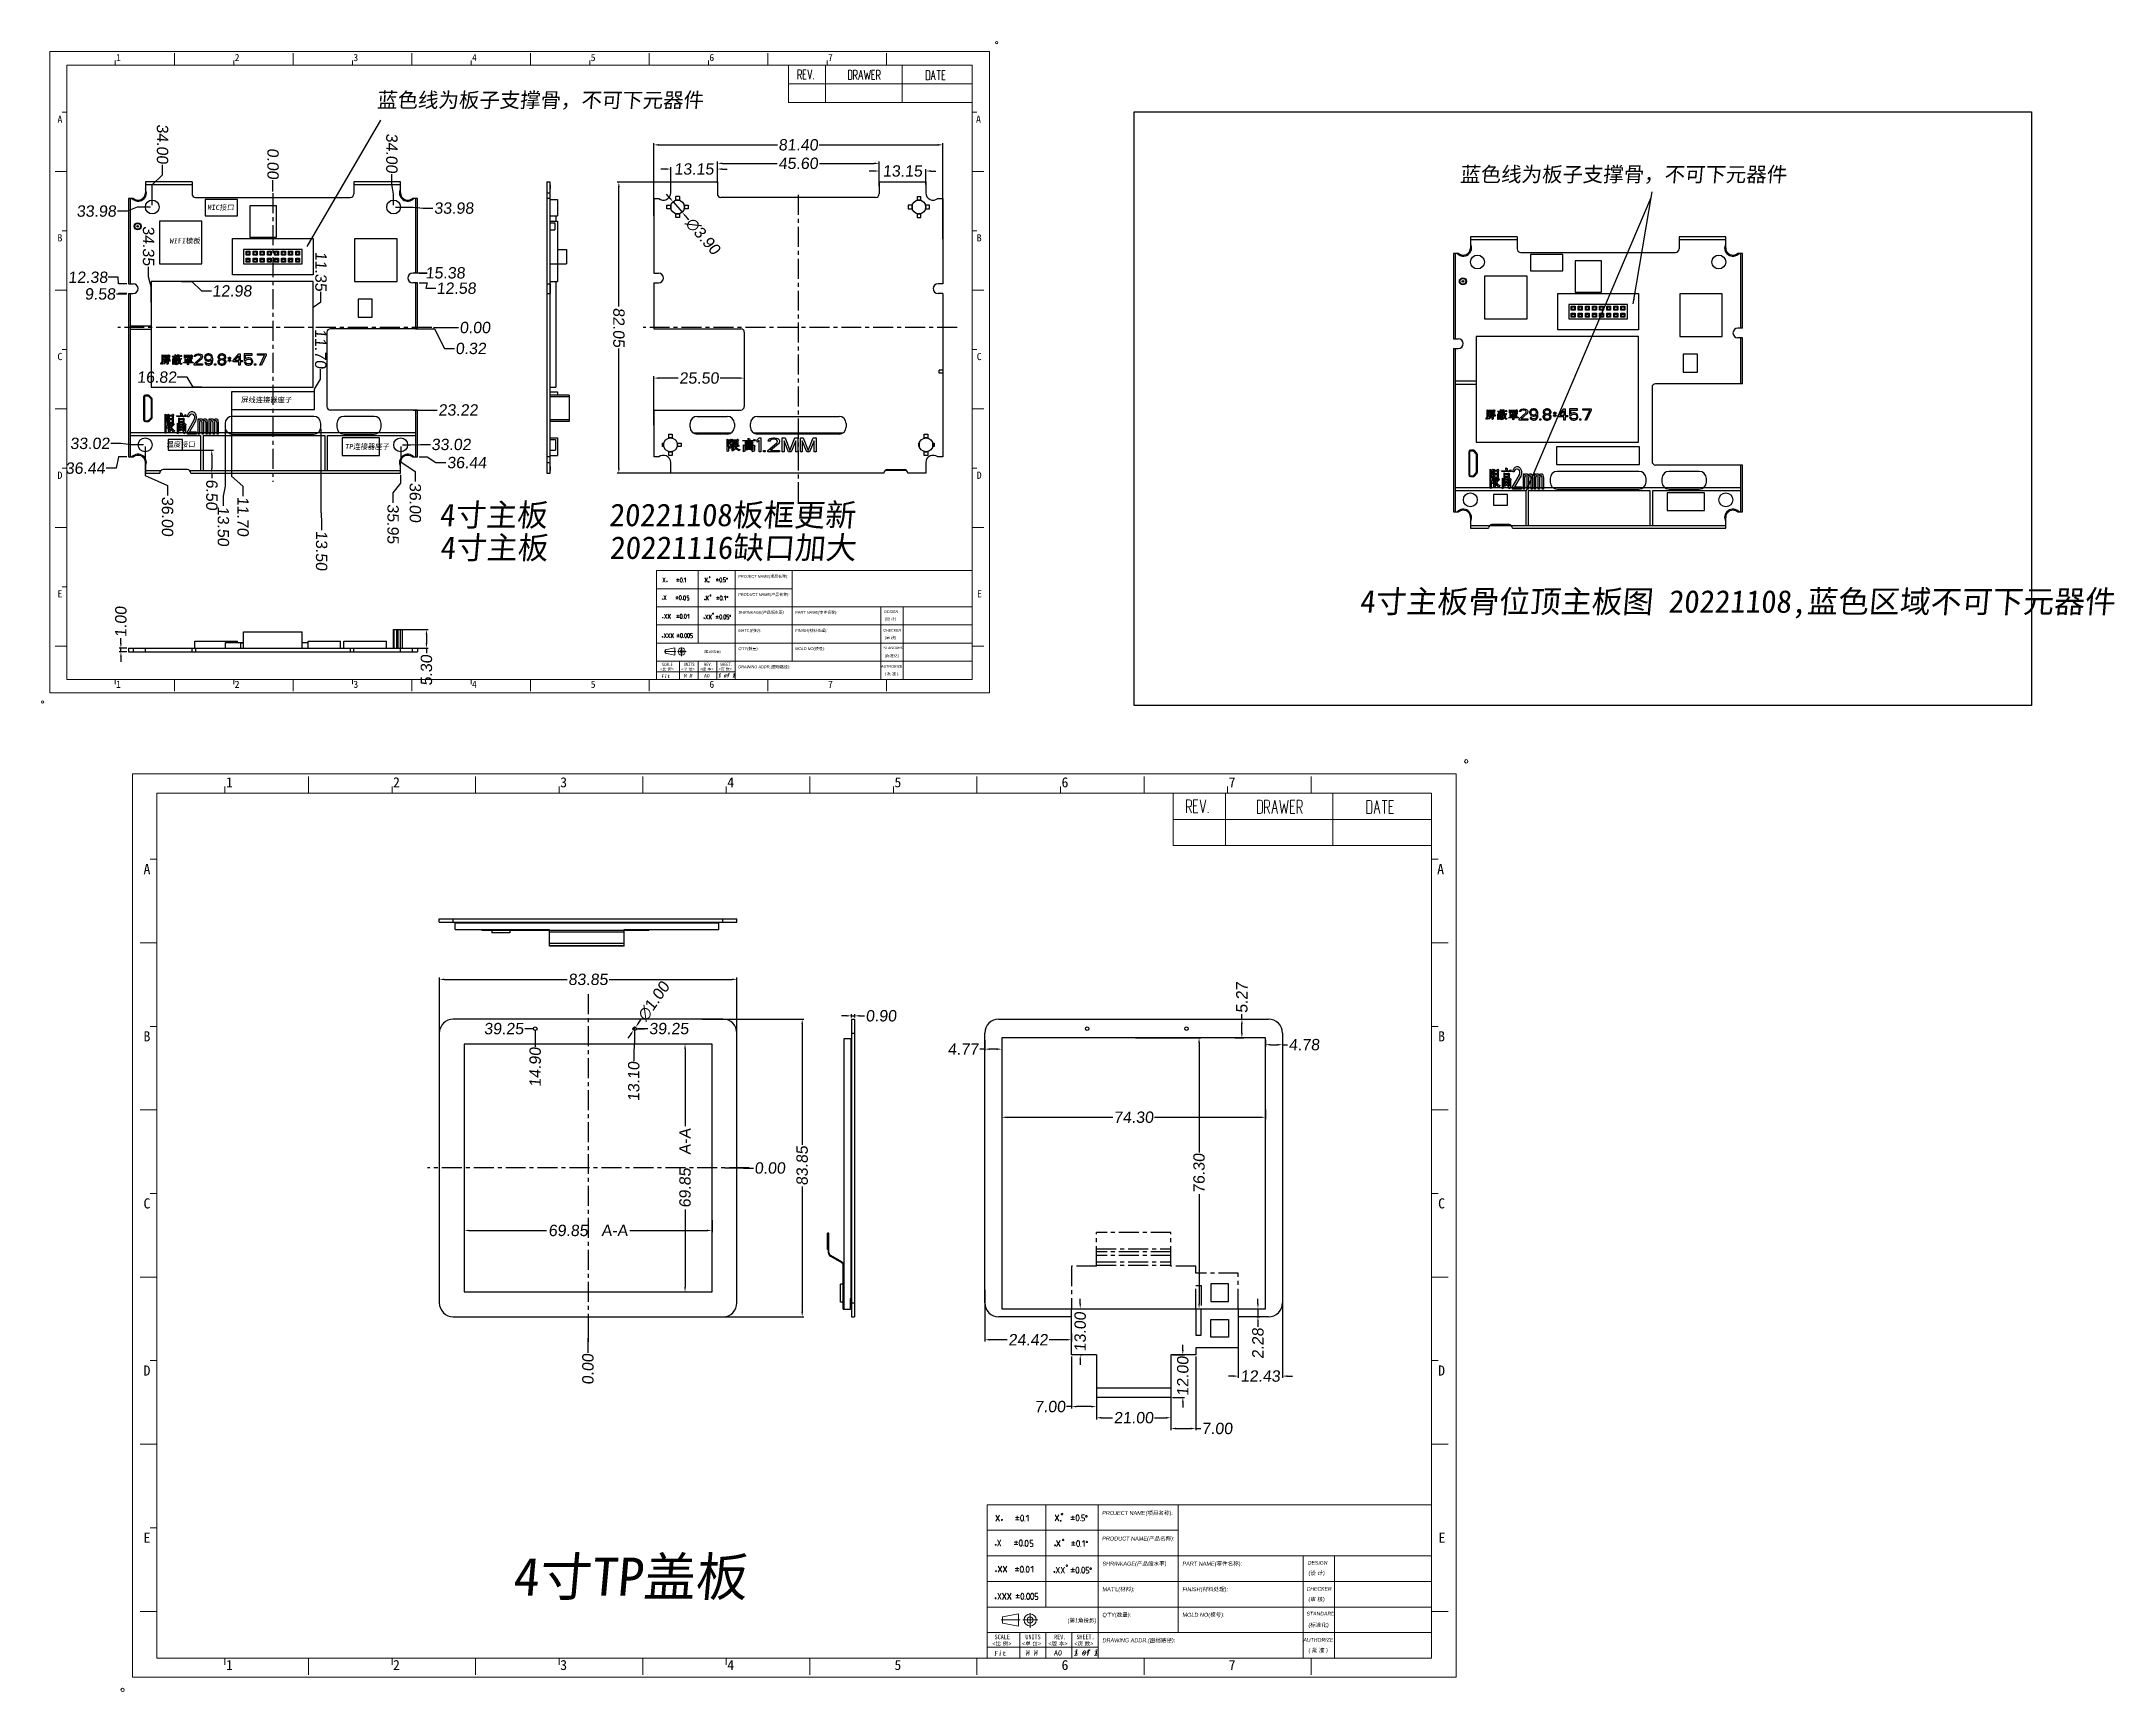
# Model space of a CAD drawing. Extents: x -144 to 4730, y -3845 to 502.
# Drawn here: x 1205 to 1789, y -3577 to -3112 of the extents above; entities that cross this region are included whole.
import ezdxf

# ---------------------------------------------------------------- set-up
doc = ezdxf.new("R2010")
doc.units = 0
doc.header["$LTSCALE"] = 15
doc.header["$MEASUREMENT"] = 0
doc.linetypes.add('CENTER', pattern=[0.6, 0.375, -0.075, 0.075, -0.075])
doc.layers.get('0').update_dxf_attribs({"linetype": 'CONTINUOUS'})
doc.layers.get('Defpoints').update_dxf_attribs({"linetype": 'CONTINUOUS'})
for name, color, linetype in [('02___PRT_ALL_AXES', 7, 'CONTINUOUS'), ('03___PRT_ALL_CURVES', 7, 'CONTINUOUS'), ('Grid', 7, 'CONTINUOUS')]:
    doc.layers.add(name, color=color, linetype=linetype)
doc.layers.add('ce', color=1, linetype='CENTER', lineweight=5)
doc.layers.add('轮廊线', color=7, linetype='CONTINUOUS', lineweight=13)
doc.styles.get("Standard").update_dxf_attribs({"font": 'txt', "width": 0.8})
doc.styles.add('文字', font='宋体.ttf', dxfattribs={"oblique": 5})
doc.styles.add('标准', font='arial.ttf', dxfattribs={"oblique": 5})
doc.dimstyles.new('MSTD', dxfattribs={"dimtxt": 3.2, "dimasz": 1.4, "dimexe": 0.5, "dimexo": 0.5, "dimgap": 0.5, "dimtad": 0, "dimzin": 1, "dimdsep": 46, "dimtxsty": '标准', "dimcen": 0, "dimclrd": 5, "dimclre": 5, "dimclrt": 3, "dimadec": 1, "dimazin": 2, "dimtfac": 0.5, "dimtmove": 0, "dimatfit": 3, "dimfxl": 0, "dimlwd": -1, "dimarcsym": 0})

msp = doc.modelspace()

# ---------------------------------------------------------------- texts
at = {"style": '文字', "oblique": 5}
for s, height, p in [('Fit', 1.0231, (1379.737, -3291.472)), ('M M', 1.0231, (1386.048, -3291.372)), ('AO', 1.0231, (1391.706, -3291.372)), ('1 of 1', 1.0231, (1395.666, -3291.372)), ('Fit', 1.4409, (1473.46, -3567.054)), ('M M', 1.4409, (1482.349, -3566.913)), ('AO', 1.4409, (1490.316, -3566.913)), ('1 of 1', 1.4409, (1495.893, -3566.913))]:
    msp.add_text(s, height=height, dxfattribs=at).set_placement(p)
at = {"color": 1, "char_height": 4.2189, "attachment_point": 1, "style": '标准'}
for insert in [(1299.525, -3126.535), (1604.728, -3147.453)]:
    msp.add_mtext('{\\fSimSun|b0|i0|c134|p2;蓝色线为板子支撑骨，不可下元器件}', dxfattribs=dict(at, insert=insert))
at = {"attachment_point": 1, "style": '标准'}
for s, insert, char_height in [('{\\fSimSun|b0|i0|c134|p2;MIC接口}', (1251.816, -3158.166), 1.46234), ('{\\fSimSun|b0|i0|c134|p2;WIFI模板}', (1241.141, -3167.59), 1.46234), ('{\\fSimSun|b0|i0|c134|p2;屏线连接器座子}', (1261.287, -3212.39), 1.46234), ('{\\fSimSun|b0|i0|c134|p2;温度接口}', (1240.231, -3224.916), 1.46234), ('{\\fSimSun|b0|i0|c134|p2;TP连接器座子}', (1290.592, -3225.549), 1.46234), ('{\\fSimSun|b0|i0|c134|p2;4寸主板    20221108板框更新}', (1317.169, -3242.351), 6.37424), ('{\\fSimSun|b0|i0|c134|p2;4寸主板    20221116缺口加大}', (1317.332, -3251.567), 6.37424), ('{\\fSimSun|b0|i0|c134|p2;4寸主板骨位顶主板图 20221108,蓝色区域不可下元器件}', (1576.459, -3266.735), 6.37424), ('{\\fSimSun|b0|i0|c134|p2;4寸TP盖板}', (1337.773, -3539.32), 10.77246)]:
    msp.add_mtext(s, dxfattribs=dict(at, insert=insert, char_height=char_height))
at = {"layer": '轮廊线', "color": 3, "style": '标准', "oblique": 5}
for s, height, p in [('PROJECT NAME(项目名称):', 0.79125, (1401.371, -3263.248)), ('PRODUCT NAME(产品名称):', 0.79125, (1401.371, -3268.364)), ('SHRINKAGE(产品缩水率)', 0.79125, (1401.427, -3273.387)), ('PART NAME(零件名称):', 0.79125, (1417.423, -3273.386)), ('(设 计)', 0.7912, (1442.633, -3275.257)), ("Q'TY(数量):", 0.7912, (1401.418, -3283.617)), ("MAT'L(材料):", 0.7912, (1401.418, -3278.502)), ('FINISH(材料处理):', 0.79125, (1417.422, -3278.502)), ('MOLD NO(模号):', 0.79125, (1417.423, -3283.617)), ('(审 核)', 0.7912, (1442.623, -3280.521)), ('<比 例>', 0.7912, (1379.384, -3289.38)), ('<单 位>', 0.7912, (1385.315, -3289.38)), ('<版 本>', 0.7912, (1390.601, -3289.38)), ('(第1角投影)', 0.6594, (1391.671, -3284.413)), ('<页 数>', 0.7912, (1395.777, -3289.38)), ('DRAWING ADDR.(图档路径):', 0.79125, (1401.418, -3288.732)), ('(标准化)', 0.7912, (1442.623, -3285.636)), ('( 批 准 )', 0.7912, (1442.636, -3290.7)), ('PROJECT NAME(项目名称):', 1.11434, (1503.928, -3527.306)), ('PRODUCT NAME(产品名称):', 1.11434, (1503.928, -3534.509)), ('SHRINKAGE(产品缩水率)', 1.11434, (1504.007, -3541.584)), ('PART NAME(零件名称):', 1.11434, (1526.534, -3541.583)), ('(设 计)', 1.1143, (1562.039, -3544.217)), ("MAT'L(材料):", 1.1143, (1503.994, -3548.788)), ('FINISH(材料处理):', 1.11434, (1526.533, -3548.788)), ('(审 核)', 1.1143, (1562.024, -3551.631)), ('(第1角投影)', 1.1143, (1494.151, -3557.573)), ("Q'TY(数量):", 1.1143, (1503.994, -3555.991)), ('MOLD NO(模号):', 1.11434, (1526.534, -3555.991)), ('<比 例>', 1.1143, (1472.963, -3564.107)), ('<单 位>', 1.1143, (1481.317, -3564.107)), ('<版 本>', 1.1143, (1488.76, -3564.107)), ('<页 数>', 1.1143, (1496.05, -3564.107)), ('DRAWING ADDR.(图档路径):', 1.11434, (1503.994, -3563.195)), ('(标准化)', 1.1143, (1562.024, -3558.835)), ('( 批 准 )', 1.1143, (1562.043, -3565.966))]:
    msp.add_text(s, height=height, dxfattribs=at).set_placement(p)
at = {"layer": '轮廊线', "color": 3, "lineweight": 9, "ltscale": 0.5, "style": '标准', "oblique": 5}
for s, height, p in [('DESIGN', 0.7371, (1442.498, -3273.178)), ('STANDARD', 0.7371, (1442.255, -3283.361)), ('CHECKER', 0.7371, (1442.255, -3278.406)), ('AUTHORIZE', 0.7371, (1441.633, -3288.61)), ('DESIGN', 1.0381, (1561.848, -3541.29)), ('CHECKER', 1.0381, (1561.506, -3548.652)), ('STANDARD', 1.0381, (1561.506, -3555.631)), ('AUTHORIZE', 1.0381, (1560.631, -3563.022))]:
    msp.add_text(s, height=height, dxfattribs=at).set_placement(p)
at = {"layer": '轮廊线', "color": 3, "lineweight": 9, "ltscale": 0.5, "width": 0.8}
for s, height, p in [('SCALE', 0.9323, (1379.869, -3288.124)), ('SCALE', 0.9323, (1379.869, -3288.124)), ('UNITS', 0.9323, (1386.033, -3288.124)), ('UNITS', 0.9323, (1386.033, -3288.124)), ('REV.', 0.9323, (1391.772, -3288.124)), ('REV.', 0.9323, (1391.772, -3288.124)), ('SHEET.', 0.9323, (1396.228, -3288.124)), ('SHEET.', 0.9323, (1396.228, -3288.124)), ('SCALE', 1.313, (1473.647, -3562.339)), ('SCALE', 1.313, (1473.647, -3562.339)), ('UNITS', 1.313, (1482.328, -3562.338)), ('UNITS', 1.313, (1482.328, -3562.338)), ('REV.', 1.313, (1490.409, -3562.338)), ('REV.', 1.313, (1490.409, -3562.338)), ('SHEET.', 1.313, (1496.685, -3562.338)), ('SHEET.', 1.313, (1496.685, -3562.338))]:
    msp.add_text(s, height=height, dxfattribs=at).set_placement(p)
at = {"layer": '轮廊线', "ltscale": 0.5, "attachment_point": 1, "style": '文字'}
for insert, char_height, width in [((1395.831, -3290.093), 1.2789, 22.64211), ((1496.125, -3565.112), 1.80111, 31.88763)]:
    msp.add_mtext('{\\H0.8x;1 of 1}', dxfattribs=dict(at, insert=insert, char_height=char_height, width=width))

# ---------------------------------------------------------------- blocks, each defined once
blk = doc.blocks.new('A4h')
at = {"layer": '轮廊线', "color": 7, "lineweight": 13}
for p, q in [((0, 175.72), (-257.52, 175.72)), ((-257.52, 175.72), (-257.52, 0)), ((-223.31, 172.01), (-223.31, 175.26)), ((-190.8, 172.01), (-190.8, 175.26)), ((-158.28, 172.01), (-158.28, 175.26)), ((-125.77, 172.01), (-125.77, 175.26)), ((-93.25, 172.01), (-93.25, 175.26)), ((-60.74, 172.01), (-60.74, 175.26)), ((-28.22, 172.01), (-28.22, 175.26)), ((0, 0), (0, 175.72)), ((-4.81, 172.01), (-252.81, 172.01)), ((-252.81, 172.01), (-252.81, 3.71)), ((-239.57, 172.01), (-239.57, 173.31)), ((-207.06, 172.01), (-207.06, 173.31)), ((-174.54, 172.01), (-174.54, 173.31)), ((-142.03, 172.01), (-142.03, 173.31)), ((-109.51, 172.01), (-109.51, 173.31)), ((-77, 172.01), (-77, 173.31)), ((-44.48, 172.01), (-44.48, 173.31)), ((-4.81, 3.71), (-4.81, 172.01)), ((-252.81, 159.12), (-254.11, 159.12)), ((-4.81, 159.12), (-3.51, 159.12)), ((-252.81, 142.86), (-256.06, 142.86)), ((-4.81, 142.86), (-1.56, 142.86)), ((-252.81, 126.61), (-254.11, 126.61)), ((-4.81, 126.61), (-3.51, 126.61)), ((-252.81, 110.35), (-256.06, 110.35)), ((-4.81, 110.35), (-1.56, 110.35)), ((-252.81, 94.09), (-254.11, 94.09)), ((-4.81, 94.09), (-3.51, 94.09)), ((-252.81, 77.83), (-256.06, 77.83)), ((-4.81, 77.83), (-1.56, 77.83)), ((-252.81, 61.58), (-254.11, 61.58)), ((-4.81, 61.58), (-3.51, 61.58)), ((-252.81, 45.32), (-256.06, 45.32)), ((-4.81, 45.32), (-1.56, 45.32)), ((-4.81, 37.06), (-4.81, 33.16)), ((-252.81, 29.06), (-254.11, 29.06)), ((-252.81, 12.8), (-256.06, 12.8)), ((-4.81, 12.8), (-1.56, 12.8)), ((0, 0), (-257.52, 0)), ((-252.81, 3.71), (-4.81, 3.71)), ((-239.57, 3.71), (-239.57, 2.41)), ((-223.31, 3.71), (-223.31, 0.45)), ((-207.06, 3.71), (-207.06, 2.41)), ((-190.8, 3.71), (-190.8, 0.45)), ((-174.54, 3.71), (-174.54, 2.41)), ((-158.28, 3.71), (-158.28, 0.45)), ((-142.03, 3.71), (-142.03, 2.41)), ((-125.77, 3.71), (-125.77, 0.45)), ((-93.25, 3.71), (-93.25, 0.45)), ((-60.74, 3.71), (-60.74, 0.45)), ((-28.22, 3.71), (-28.22, 0.45))]:
    blk.add_line(p, q, dxfattribs=at)
for centre in [(1.95, 178.18), (-259.47, -2.47)]:
    blk.add_circle(centre, 0.325, dxfattribs=at)
at = {"layer": '轮廊线', "color": 7}
for s, height, p in [('1', 1.95, (-239.36, 173.13)), ('2', 1.95, (-206.85, 173.13)), ('3', 1.95, (-174.33, 173.13)), ('4', 1.95, (-141.82, 173.13)), ('5', 1.95, (-109.3, 173.13)), ('6', 1.95, (-76.79, 173.13)), ('7', 1.95, (-44.27, 173.13)), ('A', 1.98, (-255.41, 156.22)), ('A', 1.98, (-3.72, 156.22)), ('B', 1.98, (-255.41, 123.7)), ('B', 1.98, (-3.53, 123.7)), ('C', 1.98, (-255.41, 91.19)), ('C', 1.98, (-3.53, 91.19)), ('D', 1.98, (-255.41, 58.67)), ('D', 1.98, (-3.53, 58.67)), ('E', 1.98, (-255.41, 26.16)), ('E', 1.98, (-3.44, 26.16)), ('1', 1.95, (-239.36, 1.4)), ('2', 1.95, (-206.85, 1.4)), ('3', 1.95, (-174.33, 1.4)), ('4', 1.95, (-141.82, 1.4)), ('5', 1.95, (-109.3, 1.4)), ('6', 1.95, (-76.79, 1.4)), ('7', 1.95, (-44.27, 1.4))]:
    blk.add_text(s, height=height, dxfattribs=at).set_placement(p)
blk = doc.blocks.new('RE')
at = {"layer": 'Grid', "color": 7, "linetype": 'Continuous', "lineweight": 18}
for p, q in [((-58.48, -11.89), (-58.48, 0)), ((-46.65, -11.89), (-46.65, 0)), ((-22.3, -11.89), (-22.3, 0)), ((-55.47, -4.51), (-55.47, -1.51)), ((-55.47, -1.51), (-54.75, -1.51)), ((-54.75, -3.11), (-55.47, -3.11)), ((-54.91, -3.11), (-54.34, -4.51)), ((-54.75, -1.51), (-54.5, -1.62)), ((-54.5, -3.01), (-54.75, -3.11)), ((-54.5, -1.62), (-54.42, -1.72)), ((-54.42, -2.9), (-54.5, -3.01)), ((-54.42, -1.72), (-54.34, -2.04)), ((-54.34, -2.58), (-54.42, -2.9)), ((-54.34, -2.04), (-54.34, -2.58)), ((-53.83, -4.51), (-53.83, -1.51)), ((-53.83, -1.51), (-52.87, -1.51)), ((-53.83, -2.9), (-53.19, -2.9)), ((-53.83, -4.51), (-52.87, -4.51)), ((-52.36, -1.51), (-51.72, -4.51)), ((-51.72, -4.51), (-51.07, -1.51)), ((-50.56, -4.51), (-50.56, -4.29)), ((-39.4, -1.59), (-39.4, -4.59)), ((-38.67, -1.59), (-39.4, -1.59)), ((-39.4, -4.59), (-38.67, -4.59)), ((-38.43, -1.7), (-38.67, -1.59)), ((-38.67, -4.59), (-38.43, -4.48)), ((-38.35, -1.8), (-38.43, -1.7)), ((-38.43, -4.48), (-38.35, -4.37)), ((-38.27, -2.12), (-38.35, -1.8)), ((-38.35, -4.37), (-38.27, -4.05)), ((-38.27, -4.05), (-38.27, -2.12)), ((-37.76, -4.59), (-37.76, -1.59)), ((-37.76, -1.59), (-37.04, -1.59)), ((-37.04, -3.19), (-37.76, -3.19)), ((-37.2, -3.19), (-36.64, -4.59)), ((-37.04, -1.59), (-36.8, -1.7)), ((-36.8, -3.09), (-37.04, -3.19)), ((-36.8, -1.7), (-36.72, -1.8)), ((-36.72, -2.98), (-36.8, -3.09)), ((-36.72, -1.8), (-36.64, -2.12)), ((-36.64, -2.66), (-36.72, -2.98)), ((-36.64, -2.12), (-36.64, -2.66)), ((-36.13, -4.59), (-35.48, -1.59)), ((-35.89, -3.52), (-35.08, -3.52)), ((-35.48, -1.59), (-34.84, -4.59)), ((-34.33, -1.59), (-33.85, -4.59)), ((-33.85, -4.59), (-33.37, -2.44)), ((-33.37, -2.44), (-32.89, -4.59)), ((-32.89, -4.59), (-32.4, -1.59)), ((-31.89, -4.59), (-31.89, -1.59)), ((-31.89, -1.59), (-30.93, -1.59)), ((-31.89, -2.98), (-31.25, -2.98)), ((-31.89, -4.59), (-30.93, -4.59)), ((-30.42, -4.59), (-30.42, -1.59)), ((-30.42, -1.59), (-29.69, -1.59)), ((-29.69, -3.19), (-30.42, -3.19)), ((-29.86, -3.19), (-29.29, -4.59)), ((-29.69, -1.59), (-29.45, -1.7)), ((-29.45, -3.09), (-29.69, -3.19)), ((-29.45, -1.7), (-29.37, -1.8)), ((-29.37, -2.98), (-29.45, -3.09)), ((-29.37, -1.8), (-29.29, -2.12)), ((-29.29, -2.66), (-29.37, -2.98)), ((-29.29, -2.12), (-29.29, -2.66)), ((-13.9, -1.66), (-14.62, -1.66)), ((-14.62, -1.66), (-14.62, -4.66)), ((-14.62, -4.66), (-13.9, -4.66)), ((-13.66, -1.77), (-13.9, -1.66)), ((-13.9, -4.66), (-13.66, -4.55)), ((-13.58, -1.88), (-13.66, -1.77)), ((-13.66, -4.55), (-13.58, -4.45)), ((-13.5, -2.2), (-13.58, -1.88)), ((-13.58, -4.45), (-13.5, -4.13)), ((-13.5, -4.13), (-13.5, -2.2)), ((-12.99, -4.66), (-12.35, -1.66)), ((-12.75, -3.59), (-11.94, -3.59)), ((-12.35, -1.66), (-11.7, -4.66)), ((-11.19, -1.66), (-10.07, -1.66)), ((-10.63, -1.66), (-10.63, -4.66)), ((-9.56, -1.66), (-8.59, -1.66)), ((-9.56, -4.66), (-9.56, -1.66)), ((-9.56, -3.06), (-8.91, -3.06)), ((-9.56, -4.66), (-8.59, -4.66)), ((0, -5.95), (-58.48, -5.95)), ((0, -11.89), (-58.48, -11.89))]:
    blk.add_line(p, q, dxfattribs=at)
blk = doc.blocks.new('*D85')
at = {"color": 5, "lineweight": -2}
for p, q in [((1306.01, -3277.81), (1314.05, -3277.81)), ((1306.01, -3283.11), (1314.05, -3283.11))]:
    blk.add_line(p, q, dxfattribs=at)
at = {"color": 5}
for p, q in [((1313.55, -3279.21), (1313.55, -3281.71)), ((1313.55, -3283.11), (1313.55, -3284.51))]:
    blk.add_line(p, q, dxfattribs=at)
for points in [[(1313.32, -3279.21), (1313.78, -3279.21), (1313.55, -3277.81)], [(1313.32, -3281.71), (1313.78, -3281.71), (1313.55, -3283.11)]]:
    blk.add_solid(points, dxfattribs=at)
at = {"layer": 'Defpoints', "color": 0}
for p in [(1305.51, -3277.81), (1305.51, -3283.11), (1313.55, -3283.11)]:
    blk.add_point(p, dxfattribs=at)
at = {"color": 3, "insert": (1313.55, -3289.31), "char_height": 3.2, "attachment_point": 5, "rotation": 90, "style": '标准'}
blk.add_mtext('5.30', dxfattribs=at)
blk = doc.blocks.new('*D86')
at = {"color": 5}
for p, q in [((1227.45, -3281.71), (1227.45, -3280.31)), ((1227.45, -3284.11), (1227.45, -3283.11)), ((1227.45, -3285.51), (1227.45, -3286.91))]:
    blk.add_line(p, q, dxfattribs=at)
at = {"color": 5, "lineweight": -2}
for p, q in [((1229.09, -3283.11), (1226.95, -3283.11)), ((1229.09, -3284.11), (1226.95, -3284.11))]:
    blk.add_line(p, q, dxfattribs=at)
at = {"color": 5}
for points in [[(1227.22, -3281.71), (1227.69, -3281.71), (1227.45, -3283.11)], [(1227.22, -3285.51), (1227.69, -3285.51), (1227.45, -3284.11)]]:
    blk.add_solid(points, dxfattribs=at)
at = {"layer": 'Defpoints', "color": 0}
for p in [(1227.45, -3283.11), (1229.59, -3283.11), (1229.59, -3284.11)]:
    blk.add_point(p, dxfattribs=at)
at = {"color": 3, "insert": (1227.45, -3275.67), "char_height": 3.2, "attachment_point": 5, "rotation": 90, "style": '标准'}
blk.add_mtext('1.00', dxfattribs=at)
blk = doc.blocks.new('*D347')
at = {"color": 5, "lineweight": -2}
blk.add_line((1344.2, -3390.8), (1344.2, -3395.4), dxfattribs=at)
at = {"layer": 'Defpoints', "color": 0, "lineweight": -3}
for p in [(1344.2, -3390.3), (1344.2, -3395.4), (1359.1, -3429.55)]:
    blk.add_point(p, dxfattribs=at)
at = {"color": 3, "lineweight": -2, "insert": (1344.2, -3401.14), "char_height": 3.2, "attachment_point": 5, "rotation": 90, "style": '标准'}
blk.add_mtext('14.90', dxfattribs=at)
blk = doc.blocks.new('*D350')
at = {"color": 5, "lineweight": -2}
blk.add_line((1343.7, -3390.3), (1341.25, -3390.3), dxfattribs=at)
at = {"layer": 'Defpoints', "color": 0, "lineweight": -3}
for p in [(1341.25, -3390.3), (1344.2, -3390.3), (1359.1, -3429.55)]:
    blk.add_point(p, dxfattribs=at)
at = {"color": 3, "lineweight": -2, "insert": (1335.34, -3390.3), "char_height": 3.2, "attachment_point": 5, "style": '标准'}
blk.add_mtext('39.25', dxfattribs=at)
blk = doc.blocks.new('*D352')
at = {"color": 5, "lineweight": -2}
for p, q in [((1470.89, -3393.55), (1470.89, -3396.56)), ((1475.66, -3393.4), (1475.66, -3396.56))]:
    blk.add_line(p, q, dxfattribs=at)
at = {"color": 5}
for p, q in [((1470.89, -3396.06), (1469.49, -3396.06)), ((1474.26, -3396.06), (1472.29, -3396.06))]:
    blk.add_line(p, q, dxfattribs=at)
for points in [[(1472.29, -3396.29), (1472.29, -3395.82), (1470.89, -3396.06)], [(1474.26, -3395.82), (1474.26, -3396.29), (1475.66, -3396.06)]]:
    blk.add_solid(points, dxfattribs=at)
at = {"layer": 'Defpoints', "color": 0, "lineweight": -3}
for p in [(1470.89, -3393.05), (1475.66, -3392.9), (1470.89, -3396.06)]:
    blk.add_point(p, dxfattribs=at)
at = {"color": 3, "lineweight": -2, "insert": (1464.77, -3396.06), "char_height": 3.2, "attachment_point": 5, "style": '标准'}
blk.add_mtext('4.77', dxfattribs=at)
blk = doc.blocks.new('*D353')
at = {"color": 5, "lineweight": -2}
for p, q in [((1549.96, -3393.4), (1549.96, -3395.31)), ((1554.74, -3393.55), (1554.74, -3395.31))]:
    blk.add_line(p, q, dxfattribs=at)
at = {"color": 5}
for p, q in [((1551.36, -3394.81), (1553.34, -3394.81)), ((1554.74, -3394.81), (1556.14, -3394.81))]:
    blk.add_line(p, q, dxfattribs=at)
for points in [[(1551.36, -3395.04), (1551.36, -3394.58), (1549.96, -3394.81)], [(1553.34, -3394.58), (1553.34, -3395.04), (1554.74, -3394.81)]]:
    blk.add_solid(points, dxfattribs=at)
at = {"layer": 'Defpoints', "color": 0, "lineweight": -3}
for p in [(1549.96, -3392.9), (1554.74, -3393.05), (1554.74, -3394.81)]:
    blk.add_point(p, dxfattribs=at)
at = {"color": 3, "lineweight": -2, "insert": (1560.86, -3394.81), "char_height": 3.2, "attachment_point": 5, "style": '标准'}
blk.add_mtext('4.78', dxfattribs=at)
blk = doc.blocks.new('*D354')
at = {"color": 5, "lineweight": -2}
for p, q in [((1541.67, -3387.62), (1543.82, -3387.62)), ((1541.32, -3392.9), (1543.82, -3392.9))]:
    blk.add_line(p, q, dxfattribs=at)
at = {"color": 5}
for p, q in [((1543.32, -3387.62), (1543.32, -3386.22)), ((1543.32, -3391.5), (1543.32, -3389.02))]:
    blk.add_line(p, q, dxfattribs=at)
for points in [[(1543.08, -3389.02), (1543.55, -3389.02), (1543.32, -3387.62)], [(1543.55, -3391.5), (1543.08, -3391.5), (1543.32, -3392.9)]]:
    blk.add_solid(points, dxfattribs=at)
at = {"layer": 'Defpoints', "color": 0, "lineweight": -3}
for p in [(1541.17, -3387.62), (1543.32, -3387.62), (1540.82, -3392.9)]:
    blk.add_point(p, dxfattribs=at)
at = {"color": 3, "lineweight": -2, "insert": (1543.32, -3381.56), "char_height": 3.2, "attachment_point": 5, "rotation": 90, "style": '标准'}
blk.add_mtext('5.27', dxfattribs=at)
blk = doc.blocks.new('*D355')
at = {"color": 5, "lineweight": -2}
for p, q in [((1547.82, -3469.2), (1548.34, -3469.2)), ((1547.56, -3471.47), (1548.34, -3471.47))]:
    blk.add_line(p, q, dxfattribs=at)
at = {"color": 5}
for p, q in [((1547.84, -3467.8), (1547.84, -3466.4)), ((1547.84, -3469.2), (1547.84, -3471.47)), ((1547.84, -3472.87), (1547.84, -3474.27))]:
    blk.add_line(p, q, dxfattribs=at)
for points in [[(1548.07, -3467.8), (1547.61, -3467.8), (1547.84, -3469.2)], [(1547.61, -3472.87), (1548.07, -3472.87), (1547.84, -3471.47)]]:
    blk.add_solid(points, dxfattribs=at)
at = {"layer": 'Defpoints', "color": 0, "lineweight": -3}
for p in [(1547.32, -3469.2), (1547.06, -3471.47), (1547.84, -3471.47)]:
    blk.add_point(p, dxfattribs=at)
at = {"color": 3, "lineweight": -2, "insert": (1547.84, -3478.96), "char_height": 3.2, "attachment_point": 5, "rotation": 90, "style": '标准'}
blk.add_mtext('2.28', dxfattribs=at)
blk = doc.blocks.new('*D357')
at = {"color": 5}
for p, q in [((1526.67, -3480.8), (1526.67, -3479.4)), ((1526.67, -3495.6), (1526.67, -3497))]:
    blk.add_line(p, q, dxfattribs=at)
at = {"color": 5, "lineweight": -2}
for p, q in [((1523.81, -3482.2), (1527.17, -3482.2)), ((1523.81, -3494.2), (1527.17, -3494.2))]:
    blk.add_line(p, q, dxfattribs=at)
at = {"color": 5}
for points in [[(1526.91, -3480.8), (1526.44, -3480.8), (1526.67, -3482.2)], [(1526.44, -3495.6), (1526.91, -3495.6), (1526.67, -3494.2)]]:
    blk.add_solid(points, dxfattribs=at)
at = {"layer": 'Defpoints', "color": 0, "lineweight": -3}
for p in [(1523.31, -3482.2), (1526.67, -3482.2), (1523.31, -3494.2)]:
    blk.add_point(p, dxfattribs=at)
at = {"color": 3, "lineweight": -2, "insert": (1526.67, -3488.2), "char_height": 3.2, "attachment_point": 5, "rotation": 90, "style": '标准'}
blk.add_mtext('12.00', dxfattribs=at)
blk = doc.blocks.new('*D358')
at = {"color": 5, "lineweight": -2}
for p, q in [((1317.18, -3397.03), (1317.18, -3375.91)), ((1401.03, -3401.29), (1401.03, -3375.91))]:
    blk.add_line(p, q, dxfattribs=at)
at = {"color": 5}
for p, q in [((1318.58, -3376.41), (1353.19, -3376.41)), ((1365.02, -3376.41), (1399.63, -3376.41))]:
    blk.add_line(p, q, dxfattribs=at)
for points in [[(1318.58, -3376.64), (1318.58, -3376.18), (1317.18, -3376.41)], [(1399.63, -3376.18), (1399.63, -3376.64), (1401.03, -3376.41)]]:
    blk.add_solid(points, dxfattribs=at)
at = {"layer": 'Defpoints', "color": 0, "lineweight": -3}
for p in [(1401.03, -3376.41), (1317.18, -3397.53), (1401.03, -3401.79)]:
    blk.add_point(p, dxfattribs=at)
at = {"color": 3, "lineweight": -2, "insert": (1359.1, -3376.41), "char_height": 3.2, "attachment_point": 5, "style": '标准'}
blk.add_mtext('83.85', dxfattribs=at)
blk = doc.blocks.new('*D359')
at = {"color": 5, "lineweight": -2}
for p, q in [((1391.18, -3387.62), (1419.92, -3387.62)), ((1392.3, -3471.47), (1419.92, -3471.47))]:
    blk.add_line(p, q, dxfattribs=at)
at = {"color": 5}
for p, q in [((1419.42, -3389.02), (1419.42, -3422.98)), ((1419.42, -3434.81), (1419.42, -3470.07))]:
    blk.add_line(p, q, dxfattribs=at)
for points in [[(1419.18, -3389.02), (1419.65, -3389.02), (1419.42, -3387.62)], [(1419.65, -3470.07), (1419.18, -3470.07), (1419.42, -3471.47)]]:
    blk.add_solid(points, dxfattribs=at)
at = {"layer": 'Defpoints', "color": 0, "lineweight": -3}
for p in [(1390.68, -3387.62), (1391.8, -3471.47), (1419.42, -3471.47)]:
    blk.add_point(p, dxfattribs=at)
at = {"color": 3, "lineweight": -2, "insert": (1419.42, -3428.89), "char_height": 3.2, "attachment_point": 5, "rotation": 90, "style": '标准'}
blk.add_mtext('83.85', dxfattribs=at)
blk = doc.blocks.new('*D360')
at = {"color": 5, "lineweight": -2}
for p, q in [((1397.65, -3429.55), (1400.06, -3429.55)), ((1400.06, -3429.55), (1402.86, -3429.57)), ((1402.86, -3429.57), (1405.66, -3429.57))]:
    blk.add_line(p, q, dxfattribs=at)
at = {"layer": 'Defpoints', "color": 0, "lineweight": -3}
for p in [(1359.1, -3429.55), (1397.15, -3429.55), (1405.66, -3429.57)]:
    blk.add_point(p, dxfattribs=at)
at = {"color": 3, "lineweight": -2, "insert": (1410.32, -3429.57), "char_height": 3.2, "attachment_point": 5, "style": '标准'}
blk.add_mtext('0.00', dxfattribs=at)
blk = doc.blocks.new('*D361')
at = {"color": 5, "lineweight": -2}
for p, q in [((1359.1, -3472.8), (1359.1, -3475.99)), ((1359.1, -3475.99), (1359.06, -3478.79)), ((1359.06, -3478.79), (1359.06, -3481.59))]:
    blk.add_line(p, q, dxfattribs=at)
at = {"layer": 'Defpoints', "color": 0, "lineweight": -3}
for p in [(1359.1, -3429.55), (1359.1, -3472.3), (1359.06, -3481.59)]:
    blk.add_point(p, dxfattribs=at)
at = {"color": 3, "lineweight": -2, "insert": (1359.06, -3486.24), "char_height": 3.2, "attachment_point": 5, "rotation": 90, "style": '标准'}
blk.add_mtext('0.00', dxfattribs=at)
blk = doc.blocks.new('*D362')
at = {"color": 5, "lineweight": -2}
for p, q in [((1372.7, -3390.3), (1375, -3390.3)), ((1375, -3390.3), (1373.14, -3390.29)), ((1373.14, -3390.29), (1375.94, -3390.29))]:
    blk.add_line(p, q, dxfattribs=at)
at = {"layer": 'Defpoints', "color": 0, "lineweight": -3}
for p in [(1372.2, -3390.3), (1375.94, -3390.29), (1359.1, -3429.55)]:
    blk.add_point(p, dxfattribs=at)
at = {"color": 3, "lineweight": -2, "insert": (1381.85, -3390.29), "char_height": 3.2, "attachment_point": 5, "style": '标准'}
blk.add_mtext('39.25', dxfattribs=at)
blk = doc.blocks.new('*D363')
at = {"color": 5, "lineweight": -2}
for p, q in [((1372.2, -3390.8), (1372.2, -3393.84)), ((1372.2, -3393.84), (1371.97, -3396.64)), ((1371.97, -3396.64), (1371.97, -3399.44))]:
    blk.add_line(p, q, dxfattribs=at)
at = {"layer": 'Defpoints', "color": 0, "lineweight": -3}
for p in [(1372.2, -3390.3), (1371.97, -3399.44), (1359.1, -3429.55)]:
    blk.add_point(p, dxfattribs=at)
at = {"color": 3, "lineweight": -2, "insert": (1371.97, -3405.18), "char_height": 3.2, "attachment_point": 5, "rotation": 90, "style": '标准'}
blk.add_mtext('13.10', dxfattribs=at)
blk = doc.blocks.new('*D364')
at = {"color": 5}
for p, q in [((1373.29, -3388.74), (1374.09, -3387.59)), ((1371.12, -3391.85), (1370.32, -3393)), ((1371.92, -3390.71), (1372.49, -3389.88))]:
    blk.add_line(p, q, dxfattribs=at)
for points in [[(1370.93, -3391.72), (1371.31, -3391.99), (1371.92, -3390.71)], [(1373.48, -3388.87), (1373.1, -3388.6), (1372.49, -3389.88)]]:
    blk.add_solid(points, dxfattribs=at)
at = {"layer": 'Defpoints', "color": 0, "lineweight": -3}
for p in [(1371.92, -3390.71), (1372.49, -3389.88)]:
    blk.add_point(p, dxfattribs=at)
at = {"color": 3, "lineweight": -2, "insert": (1377.6, -3382.55), "char_height": 3.2, "attachment_point": 5, "rotation": 55.13902, "style": '标准'}
blk.add_mtext('∅1.00', dxfattribs=at)
blk = doc.blocks.new('*D365')
at = {"color": 5, "lineweight": -2}
for p, q in [((1324.18, -3444.27), (1324.18, -3447.66)), ((1394.03, -3444.27), (1394.03, -3447.66))]:
    blk.add_line(p, q, dxfattribs=at)
at = {"color": 5}
for p, q in [((1325.58, -3447.16), (1347.36, -3447.16)), ((1370.84, -3447.16), (1392.63, -3447.16))]:
    blk.add_line(p, q, dxfattribs=at)
for points in [[(1325.58, -3447.39), (1325.58, -3446.93), (1324.18, -3447.16)], [(1392.63, -3446.93), (1392.63, -3447.39), (1394.03, -3447.16)]]:
    blk.add_solid(points, dxfattribs=at)
at = {"layer": 'Defpoints', "color": 0, "lineweight": -3}
for p in [(1324.18, -3443.77), (1394.03, -3443.77), (1394.03, -3447.16)]:
    blk.add_point(p, dxfattribs=at)
at = {"color": 3, "lineweight": -2, "insert": (1359.1, -3447.16), "char_height": 3.2, "attachment_point": 5, "style": '标准'}
blk.add_mtext('69.85   A-A', dxfattribs=at)
blk = doc.blocks.new('*D366')
at = {"color": 5, "lineweight": -2}
for p, q in [((1387.41, -3394.62), (1385.92, -3394.62)), ((1385.57, -3464.47), (1386.92, -3464.47))]:
    blk.add_line(p, q, dxfattribs=at)
at = {"color": 5}
for p, q in [((1386.42, -3396.02), (1386.42, -3417.8)), ((1386.42, -3441.29), (1386.42, -3463.07))]:
    blk.add_line(p, q, dxfattribs=at)
for points in [[(1386.18, -3396.02), (1386.65, -3396.02), (1386.42, -3394.62)], [(1386.65, -3463.07), (1386.18, -3463.07), (1386.42, -3464.47)]]:
    blk.add_solid(points, dxfattribs=at)
at = {"layer": 'Defpoints', "color": 0, "lineweight": -3}
for p in [(1387.91, -3394.62), (1385.07, -3464.47), (1386.42, -3464.47)]:
    blk.add_point(p, dxfattribs=at)
at = {"color": 3, "lineweight": -2, "insert": (1386.42, -3429.55), "char_height": 3.2, "attachment_point": 5, "rotation": 90, "style": '标准'}
blk.add_mtext('69.85   A-A', dxfattribs=at)
blk = doc.blocks.new('*D367')
at = {"color": 5, "lineweight": -2}
for p, q in [((1475.66, -3410.59), (1475.66, -3415.76)), ((1549.96, -3413.05), (1549.96, -3415.76))]:
    blk.add_line(p, q, dxfattribs=at)
at = {"color": 5}
for p, q in [((1477.06, -3415.26), (1506.93, -3415.26)), ((1518.69, -3415.26), (1548.56, -3415.26))]:
    blk.add_line(p, q, dxfattribs=at)
for points in [[(1477.06, -3415.49), (1477.06, -3415.03), (1475.66, -3415.26)], [(1548.56, -3415.03), (1548.56, -3415.49), (1549.96, -3415.26)]]:
    blk.add_solid(points, dxfattribs=at)
at = {"layer": 'Defpoints', "color": 0, "lineweight": -3}
for p in [(1475.66, -3410.09), (1549.96, -3412.55), (1549.96, -3415.26)]:
    blk.add_point(p, dxfattribs=at)
at = {"color": 3, "lineweight": -2, "insert": (1512.81, -3415.26), "char_height": 3.2, "attachment_point": 5, "style": '标准'}
blk.add_mtext('74.30', dxfattribs=at)
blk = doc.blocks.new('*D368')
at = {"color": 5, "lineweight": -2}
for p, q in [((1513.31, -3392.9), (1531.75, -3392.9)), ((1488.77, -3469.2), (1531.75, -3469.2))]:
    blk.add_line(p, q, dxfattribs=at)
at = {"color": 5}
for p, q in [((1531.25, -3394.3), (1531.25, -3425.16)), ((1531.25, -3436.93), (1531.25, -3467.8))]:
    blk.add_line(p, q, dxfattribs=at)
for points in [[(1531.02, -3394.3), (1531.49, -3394.3), (1531.25, -3392.9)], [(1531.49, -3467.8), (1531.02, -3467.8), (1531.25, -3469.2)]]:
    blk.add_solid(points, dxfattribs=at)
at = {"layer": 'Defpoints', "color": 0, "lineweight": -3}
for p in [(1512.81, -3392.9), (1488.27, -3469.2), (1531.25, -3469.2)]:
    blk.add_point(p, dxfattribs=at)
at = {"color": 3, "lineweight": -2, "insert": (1531.25, -3431.05), "char_height": 3.2, "attachment_point": 5, "rotation": 90, "style": '标准'}
blk.add_mtext('76.30', dxfattribs=at)
blk = doc.blocks.new('*D369')
at = {"color": 5, "lineweight": -2}
for p, q in [((1470.89, -3463.88), (1470.89, -3478.44)), ((1495.31, -3476.2), (1495.31, -3478.44))]:
    blk.add_line(p, q, dxfattribs=at)
at = {"color": 5}
for p, q in [((1477.19, -3477.94), (1472.29, -3477.94)), ((1493.91, -3477.94), (1489.01, -3477.94))]:
    blk.add_line(p, q, dxfattribs=at)
for points in [[(1472.29, -3478.18), (1472.29, -3477.71), (1470.89, -3477.94)], [(1493.91, -3477.71), (1493.91, -3478.18), (1495.31, -3477.94)]]:
    blk.add_solid(points, dxfattribs=at)
at = {"layer": 'Defpoints', "color": 0, "lineweight": -3}
for p in [(1470.89, -3463.38), (1470.89, -3477.94), (1495.31, -3475.7)]:
    blk.add_point(p, dxfattribs=at)
at = {"color": 3, "lineweight": -2, "insert": (1483.1, -3477.94), "char_height": 3.2, "attachment_point": 5, "style": '标准'}
blk.add_mtext('24.42', dxfattribs=at)
blk = doc.blocks.new('*D370')
at = {"color": 5, "lineweight": -2}
for p, q in [((1554.74, -3463.77), (1554.74, -3488.69)), ((1542.31, -3475.2), (1542.31, -3488.69))]:
    blk.add_line(p, q, dxfattribs=at)
at = {"color": 5}
for p, q in [((1540.91, -3488.19), (1539.51, -3488.19)), ((1556.14, -3488.19), (1557.54, -3488.19))]:
    blk.add_line(p, q, dxfattribs=at)
for points in [[(1540.91, -3487.96), (1540.91, -3488.43), (1542.31, -3488.19)], [(1556.14, -3488.43), (1556.14, -3487.96), (1554.74, -3488.19)]]:
    blk.add_solid(points, dxfattribs=at)
at = {"layer": 'Defpoints', "color": 0, "lineweight": -3}
for p in [(1554.74, -3463.27), (1542.31, -3474.7), (1554.74, -3488.19)]:
    blk.add_point(p, dxfattribs=at)
at = {"color": 3, "lineweight": -2, "insert": (1548.52, -3488.19), "char_height": 3.2, "attachment_point": 5, "style": '标准'}
blk.add_mtext('12.43', dxfattribs=at)
blk = doc.blocks.new('*D371')
at = {"color": 5, "lineweight": -2}
for p, q in [((1495.31, -3482.7), (1495.31, -3497.28)), ((1502.31, -3487.5), (1502.31, -3497.28))]:
    blk.add_line(p, q, dxfattribs=at)
at = {"color": 5}
for p, q in [((1495.31, -3496.78), (1493.91, -3496.78)), ((1500.91, -3496.78), (1496.71, -3496.78))]:
    blk.add_line(p, q, dxfattribs=at)
for points in [[(1496.71, -3497.01), (1496.71, -3496.55), (1495.31, -3496.78)], [(1500.91, -3496.55), (1500.91, -3497.01), (1502.31, -3496.78)]]:
    blk.add_solid(points, dxfattribs=at)
at = {"layer": 'Defpoints', "color": 0, "lineweight": -3}
for p in [(1495.31, -3482.2), (1502.31, -3487), (1495.31, -3496.78)]:
    blk.add_point(p, dxfattribs=at)
at = {"color": 3, "lineweight": -2, "insert": (1489.27, -3496.78), "char_height": 3.2, "attachment_point": 5, "style": '标准'}
blk.add_mtext('7.00', dxfattribs=at)
blk = doc.blocks.new('*D372')
at = {"color": 5, "lineweight": -2}
for p, q in [((1502.31, -3492.89), (1502.31, -3500.42)), ((1523.31, -3494.7), (1523.31, -3500.42))]:
    blk.add_line(p, q, dxfattribs=at)
at = {"color": 5}
for p, q in [((1503.71, -3499.92), (1506.89, -3499.92)), ((1518.73, -3499.92), (1521.91, -3499.92))]:
    blk.add_line(p, q, dxfattribs=at)
for points in [[(1503.71, -3500.16), (1503.71, -3499.69), (1502.31, -3499.92)], [(1521.91, -3499.69), (1521.91, -3500.16), (1523.31, -3499.92)]]:
    blk.add_solid(points, dxfattribs=at)
at = {"layer": 'Defpoints', "color": 0, "lineweight": -3}
for p in [(1502.31, -3492.39), (1523.31, -3494.2), (1523.31, -3499.92)]:
    blk.add_point(p, dxfattribs=at)
at = {"color": 3, "lineweight": -2, "insert": (1512.81, -3499.92), "char_height": 3.2, "attachment_point": 5, "style": '标准'}
blk.add_mtext('21.00', dxfattribs=at)
blk = doc.blocks.new('*D373')
at = {"color": 5, "lineweight": -2}
for p, q in [((1530.31, -3482.7), (1530.31, -3503.45)), ((1523.31, -3492.12), (1523.31, -3503.45))]:
    blk.add_line(p, q, dxfattribs=at)
at = {"color": 5}
for p, q in [((1524.71, -3502.95), (1528.91, -3502.95)), ((1530.31, -3502.95), (1531.71, -3502.95))]:
    blk.add_line(p, q, dxfattribs=at)
for points in [[(1524.71, -3503.19), (1524.71, -3502.72), (1523.31, -3502.95)], [(1528.91, -3502.72), (1528.91, -3503.19), (1530.31, -3502.95)]]:
    blk.add_solid(points, dxfattribs=at)
at = {"layer": 'Defpoints', "color": 0, "lineweight": -3}
for p in [(1530.31, -3482.2), (1523.31, -3491.62), (1530.31, -3502.95)]:
    blk.add_point(p, dxfattribs=at)
at = {"color": 3, "lineweight": -2, "insert": (1536.35, -3502.95), "char_height": 3.2, "attachment_point": 5, "style": '标准'}
blk.add_mtext('7.00', dxfattribs=at)
blk = doc.blocks.new('*D374')
at = {"color": 5}
for p, q in [((1497.76, -3467.8), (1497.76, -3466.4)), ((1497.76, -3483.6), (1497.76, -3485))]:
    blk.add_line(p, q, dxfattribs=at)
at = {"color": 5, "lineweight": -2}
for p, q in [((1498.04, -3469.2), (1498.26, -3469.2)), ((1498.04, -3482.2), (1498.26, -3482.2))]:
    blk.add_line(p, q, dxfattribs=at)
at = {"color": 5}
for points in [[(1498, -3467.8), (1497.53, -3467.8), (1497.76, -3469.2)], [(1497.53, -3483.6), (1498, -3483.6), (1497.76, -3482.2)]]:
    blk.add_solid(points, dxfattribs=at)
at = {"layer": 'Defpoints', "color": 0, "lineweight": -3}
for p in [(1497.54, -3469.2), (1497.76, -3469.2), (1497.54, -3482.2)]:
    blk.add_point(p, dxfattribs=at)
at = {"color": 3, "lineweight": -2, "insert": (1497.76, -3475.7), "char_height": 3.2, "attachment_point": 5, "rotation": 90, "style": '标准'}
blk.add_mtext('13.00', dxfattribs=at)
blk = doc.blocks.new('*D376')
at = {"color": 5}
for p, q in [((1431.91, -3386.68), (1430.51, -3386.68)), ((1433.31, -3386.68), (1434.21, -3386.68)), ((1435.61, -3386.68), (1437.01, -3386.68))]:
    blk.add_line(p, q, dxfattribs=at)
at = {"color": 5, "lineweight": -2}
for p, q in [((1433.31, -3387.12), (1433.31, -3386.18)), ((1434.21, -3387.12), (1434.21, -3386.18))]:
    blk.add_line(p, q, dxfattribs=at)
at = {"color": 5}
for points in [[(1431.91, -3386.45), (1431.91, -3386.91), (1433.31, -3386.68)], [(1435.61, -3386.91), (1435.61, -3386.45), (1434.21, -3386.68)]]:
    blk.add_solid(points, dxfattribs=at)
at = {"layer": 'Defpoints', "color": 0, "lineweight": -3}
for p in [(1433.31, -3387.62), (1434.21, -3386.68), (1434.21, -3387.62)]:
    blk.add_point(p, dxfattribs=at)
at = {"color": 3, "lineweight": -2, "insert": (1441.66, -3386.68), "char_height": 3.2, "attachment_point": 5, "style": '标准'}
blk.add_mtext('0.90', dxfattribs=at)
blk = doc.blocks.new('*D717')
at = {"color": 5, "lineweight": -2}
blk.add_line((1315.55, -3192.76), (1322.59, -3192.76), dxfattribs=at)
at = {"layer": 'Defpoints', "color": 0, "lineweight": -3}
for p in [(1270.29, -3192.76), (1315.05, -3192.76), (1322.59, -3192.76)]:
    blk.add_point(p, dxfattribs=at)
at = {"color": 3, "lineweight": -2, "insert": (1327.24, -3192.76), "char_height": 3.2, "attachment_point": 5, "style": '标准'}
blk.add_mtext('0.00', dxfattribs=at)
blk = doc.blocks.new('*D718')
at = {"color": 5, "lineweight": -2}
blk.add_line((1270.29, -3154.4), (1270.29, -3151.24), dxfattribs=at)
at = {"layer": 'Defpoints', "color": 0, "lineweight": -3}
for p in [(1270.29, -3151.24), (1270.29, -3154.9), (1270.29, -3192.76)]:
    blk.add_point(p, dxfattribs=at)
at = {"color": 3, "lineweight": -2, "insert": (1270.29, -3146.59), "char_height": 3.2, "attachment_point": 5, "rotation": 270, "style": '标准'}
blk.add_mtext('0.00', dxfattribs=at)
blk = doc.blocks.new('*D719')
at = {"color": 5, "lineweight": -2}
blk.add_line((1309.94, -3215.99), (1316.57, -3215.99), dxfattribs=at)
at = {"layer": 'Defpoints', "color": 0, "lineweight": -3}
for p in [(1270.29, -3192.76), (1309.44, -3215.99), (1316.57, -3215.99)]:
    blk.add_point(p, dxfattribs=at)
at = {"color": 3, "lineweight": -2, "insert": (1322.48, -3215.99), "char_height": 3.2, "attachment_point": 5, "style": '标准'}
blk.add_mtext('23.22', dxfattribs=at)
blk = doc.blocks.new('*D720')
at = {"color": 5, "lineweight": -2}
for p, q in [((1310.42, -3193.09), (1315.83, -3193.09)), ((1315.83, -3193.09), (1318.63, -3198.66)), ((1318.63, -3198.66), (1321.43, -3198.66))]:
    blk.add_line(p, q, dxfattribs=at)
at = {"layer": 'Defpoints', "color": 0, "lineweight": -3}
for p in [(1270.29, -3192.76), (1309.92, -3193.09), (1321.43, -3198.66)]:
    blk.add_point(p, dxfattribs=at)
at = {"color": 3, "lineweight": -2, "insert": (1326.07, -3198.66), "char_height": 3.2, "attachment_point": 5, "style": '标准'}
blk.add_mtext('0.32', dxfattribs=at)
blk = doc.blocks.new('*D721')
at = {"color": 5, "lineweight": -2}
for p, q in [((1283.8, -3185.5), (1283.8, -3182.7)), ((1281.64, -3187.05), (1283.8, -3185.5)), ((1281.64, -3189.35), (1281.64, -3187.05))]:
    blk.add_line(p, q, dxfattribs=at)
at = {"layer": 'Defpoints', "color": 0, "lineweight": -3}
for p in [(1283.8, -3182.7), (1270.29, -3192.76), (1281.64, -3189.85)]:
    blk.add_point(p, dxfattribs=at)
at = {"color": 3, "lineweight": -2, "insert": (1283.8, -3176.94), "char_height": 3.2, "attachment_point": 5, "rotation": 270, "style": '标准'}
blk.add_mtext('11.35', dxfattribs=at)
blk = doc.blocks.new('*D722')
at = {"color": 5, "lineweight": -2}
for p, q in [((1235.22, -3178.45), (1235.22, -3175.65)), ((1235.94, -3181.25), (1235.22, -3178.45)), ((1235.94, -3185.73), (1235.94, -3181.25))]:
    blk.add_line(p, q, dxfattribs=at)
at = {"layer": 'Defpoints', "color": 0, "lineweight": -3}
for p in [(1235.22, -3175.65), (1235.94, -3186.23), (1270.29, -3192.76)]:
    blk.add_point(p, dxfattribs=at)
at = {"color": 3, "lineweight": -2, "insert": (1235.22, -3169.74), "char_height": 3.2, "attachment_point": 5, "rotation": 270, "style": '标准'}
blk.add_mtext('34.35', dxfattribs=at)
blk = doc.blocks.new('*D723')
at = {"color": 5, "lineweight": -2}
for p, q in [((1244.52, -3179.79), (1247.41, -3179.79)), ((1247.41, -3179.79), (1250.21, -3182.44)), ((1250.21, -3182.44), (1253.01, -3182.44))]:
    blk.add_line(p, q, dxfattribs=at)
at = {"layer": 'Defpoints', "color": 0, "lineweight": -3}
for p in [(1244.02, -3179.79), (1253.01, -3182.44), (1270.29, -3192.76)]:
    blk.add_point(p, dxfattribs=at)
at = {"color": 3, "lineweight": -2, "insert": (1258.76, -3182.44), "char_height": 3.2, "attachment_point": 5, "style": '标准'}
blk.add_mtext('12.98', dxfattribs=at)
blk = doc.blocks.new('*D724')
at = {"color": 5, "lineweight": -2}
for p, q in [((1246.09, -3206.74), (1243.29, -3206.74)), ((1247.85, -3209.59), (1246.09, -3206.74)), ((1250.15, -3209.59), (1247.85, -3209.59))]:
    blk.add_line(p, q, dxfattribs=at)
at = {"layer": 'Defpoints', "color": 0, "lineweight": -3}
for p in [(1270.29, -3192.76), (1243.29, -3206.74), (1250.65, -3209.59)]:
    blk.add_point(p, dxfattribs=at)
at = {"color": 3, "lineweight": -2, "insert": (1237.56, -3206.74), "char_height": 3.2, "attachment_point": 5, "style": '标准'}
blk.add_mtext('16.82', dxfattribs=at)
blk = doc.blocks.new('*D725')
at = {"color": 5, "lineweight": -2}
for p, q in [((1229.05, -3183.3), (1226.25, -3183.3)), ((1229.09, -3183.19), (1226.79, -3183.19)), ((1226.79, -3183.19), (1229.05, -3183.3))]:
    blk.add_line(p, q, dxfattribs=at)
at = {"layer": 'Defpoints', "color": 0, "lineweight": -3}
for p in [(1226.25, -3183.3), (1229.59, -3183.19), (1270.29, -3192.76)]:
    blk.add_point(p, dxfattribs=at)
at = {"color": 3, "lineweight": -2, "insert": (1221.59, -3183.3), "char_height": 3.2, "attachment_point": 5, "style": '标准'}
blk.add_mtext('9.58', dxfattribs=at)
blk = doc.blocks.new('*D726')
at = {"color": 5, "lineweight": -2}
for p, q in [((1226.7, -3178.6), (1223.9, -3178.6)), ((1226.79, -3180.39), (1226.7, -3178.6)), ((1229.09, -3180.39), (1226.79, -3180.39))]:
    blk.add_line(p, q, dxfattribs=at)
at = {"layer": 'Defpoints', "color": 0, "lineweight": -3}
for p in [(1223.9, -3178.6), (1229.59, -3180.39), (1270.29, -3192.76)]:
    blk.add_point(p, dxfattribs=at)
at = {"color": 3, "lineweight": -2, "insert": (1218.15, -3178.6), "char_height": 3.2, "attachment_point": 5, "style": '标准'}
blk.add_mtext('12.38', dxfattribs=at)
blk = doc.blocks.new('*D727')
at = {"color": 5, "lineweight": -2}
for p, q in [((1313.79, -3177.39), (1310.29, -3177.35)), ((1310.29, -3177.35), (1313.09, -3177.35)), ((1311.49, -3177.39), (1313.79, -3177.39))]:
    blk.add_line(p, q, dxfattribs=at)
at = {"layer": 'Defpoints', "color": 0, "lineweight": -3}
for p in [(1310.99, -3177.39), (1313.09, -3177.35), (1270.29, -3192.76)]:
    blk.add_point(p, dxfattribs=at)
at = {"color": 3, "lineweight": -2, "insert": (1318.84, -3177.35), "char_height": 3.2, "attachment_point": 5, "style": '标准'}
blk.add_mtext('15.38', dxfattribs=at)
blk = doc.blocks.new('*D728')
at = {"color": 5, "lineweight": -2}
for p, q in [((1311.49, -3180.19), (1313.79, -3180.19)), ((1313.79, -3180.19), (1313.39, -3181.68)), ((1313.39, -3181.68), (1316.19, -3181.68))]:
    blk.add_line(p, q, dxfattribs=at)
at = {"layer": 'Defpoints', "color": 0, "lineweight": -3}
for p in [(1310.99, -3180.19), (1316.19, -3181.68), (1270.29, -3192.76)]:
    blk.add_point(p, dxfattribs=at)
at = {"color": 3, "lineweight": -2, "insert": (1321.95, -3181.68), "char_height": 3.2, "attachment_point": 5, "style": '标准'}
blk.add_mtext('12.58', dxfattribs=at)
blk = doc.blocks.new('*D729')
at = {"color": 5, "lineweight": -2}
for p, q in [((1304.79, -3158.79), (1309.78, -3158.79)), ((1309.78, -3158.79), (1312.58, -3159.11)), ((1312.58, -3159.11), (1315.38, -3159.11))]:
    blk.add_line(p, q, dxfattribs=at)
at = {"layer": 'Defpoints', "color": 0, "lineweight": -3}
for p in [(1304.29, -3158.79), (1315.38, -3159.11), (1270.29, -3192.76)]:
    blk.add_point(p, dxfattribs=at)
at = {"color": 3, "lineweight": -2, "insert": (1321.28, -3159.11), "char_height": 3.2, "attachment_point": 5, "style": '标准'}
blk.add_mtext('33.98', dxfattribs=at)
blk = doc.blocks.new('*D730')
at = {"color": 5, "lineweight": -2}
for p, q in [((1303.78, -3152.33), (1303.78, -3149.53)), ((1304.29, -3155.13), (1303.78, -3152.33)), ((1304.29, -3158.29), (1304.29, -3155.13))]:
    blk.add_line(p, q, dxfattribs=at)
at = {"layer": 'Defpoints', "color": 0, "lineweight": -3}
for p in [(1303.78, -3149.53), (1304.29, -3158.79), (1270.29, -3192.76)]:
    blk.add_point(p, dxfattribs=at)
at = {"color": 3, "lineweight": -2, "insert": (1303.78, -3143.63), "char_height": 3.2, "attachment_point": 5, "rotation": 270, "style": '标准'}
blk.add_mtext('34.00', dxfattribs=at)
blk = doc.blocks.new('*D731')
at = {"color": 5, "lineweight": -2}
for p, q in [((1239.16, -3149.74), (1239.16, -3146.94)), ((1236.29, -3152.54), (1239.16, -3149.74)), ((1236.29, -3158.29), (1236.29, -3152.54))]:
    blk.add_line(p, q, dxfattribs=at)
at = {"layer": 'Defpoints', "color": 0, "lineweight": -3}
for p in [(1239.16, -3146.94), (1236.29, -3158.79), (1270.29, -3192.76)]:
    blk.add_point(p, dxfattribs=at)
at = {"color": 3, "lineweight": -2, "insert": (1239.16, -3141.04), "char_height": 3.2, "attachment_point": 5, "rotation": 270, "style": '标准'}
blk.add_mtext('34.00', dxfattribs=at)
blk = doc.blocks.new('*D732')
at = {"color": 5, "lineweight": -2}
for p, q in [((1229.25, -3159.95), (1226.45, -3159.95)), ((1232.05, -3158.79), (1229.25, -3159.95)), ((1235.79, -3158.79), (1232.05, -3158.79))]:
    blk.add_line(p, q, dxfattribs=at)
at = {"layer": 'Defpoints', "color": 0, "lineweight": -3}
for p in [(1226.45, -3159.95), (1236.29, -3158.79), (1270.29, -3192.76)]:
    blk.add_point(p, dxfattribs=at)
at = {"color": 3, "lineweight": -2, "insert": (1220.55, -3159.95), "char_height": 3.2, "attachment_point": 5, "style": '标准'}
blk.add_mtext('33.98', dxfattribs=at)
blk = doc.blocks.new('*D733')
at = {"color": 5, "lineweight": -2}
for p, q in [((1306.79, -3225.79), (1309.09, -3225.79)), ((1309.09, -3225.79), (1311.85, -3225.71)), ((1311.85, -3225.71), (1314.65, -3225.71))]:
    blk.add_line(p, q, dxfattribs=at)
at = {"layer": 'Defpoints', "color": 0, "lineweight": -3}
for p in [(1270.29, -3192.76), (1306.29, -3225.79), (1314.65, -3225.71)]:
    blk.add_point(p, dxfattribs=at)
at = {"color": 3, "lineweight": -2, "insert": (1320.53, -3225.71), "char_height": 3.2, "attachment_point": 5, "style": '标准'}
blk.add_mtext('33.02', dxfattribs=at)
blk = doc.blocks.new('*D734')
at = {"color": 5, "lineweight": -2}
for p, q in [((1306.29, -3226.29), (1306.29, -3230.55)), ((1306.29, -3230.55), (1310.39, -3233.35)), ((1310.39, -3233.35), (1310.39, -3236.15))]:
    blk.add_line(p, q, dxfattribs=at)
at = {"layer": 'Defpoints', "color": 0, "lineweight": -3}
for p in [(1270.29, -3192.76), (1306.29, -3225.79), (1310.39, -3236.15)]:
    blk.add_point(p, dxfattribs=at)
at = {"color": 3, "lineweight": -2, "insert": (1310.39, -3242.04), "char_height": 3.2, "attachment_point": 5, "rotation": 270, "style": '标准'}
blk.add_mtext('36.00', dxfattribs=at)
blk = doc.blocks.new('*D735')
at = {"color": 5, "lineweight": -2}
for p, q in [((1311.49, -3229.2), (1313.79, -3229.2)), ((1313.79, -3229.2), (1316.23, -3230.81)), ((1316.23, -3230.81), (1319.03, -3230.81))]:
    blk.add_line(p, q, dxfattribs=at)
at = {"layer": 'Defpoints', "color": 0, "lineweight": -3}
for p in [(1270.29, -3192.76), (1310.99, -3229.2), (1319.03, -3230.81)]:
    blk.add_point(p, dxfattribs=at)
at = {"color": 3, "lineweight": -2, "insert": (1324.92, -3230.81), "char_height": 3.2, "attachment_point": 5, "style": '标准'}
blk.add_mtext('36.44', dxfattribs=at)
blk = doc.blocks.new('*D736')
at = {"color": 5, "lineweight": -2}
for p, q in [((1306.24, -3234.29), (1306.24, -3236.59)), ((1306.24, -3236.59), (1304.12, -3239.36)), ((1304.12, -3239.36), (1304.12, -3242.16))]:
    blk.add_line(p, q, dxfattribs=at)
at = {"layer": 'Defpoints', "color": 0, "lineweight": -3}
for p in [(1270.29, -3192.76), (1306.24, -3233.79), (1304.12, -3242.16)]:
    blk.add_point(p, dxfattribs=at)
at = {"color": 3, "lineweight": -2, "insert": (1304.12, -3248.07), "char_height": 3.2, "attachment_point": 5, "rotation": 270, "style": '标准'}
blk.add_mtext('35.95', dxfattribs=at)
blk = doc.blocks.new('*D737')
at = {"color": 5, "lineweight": -2}
for p, q in [((1283.73, -3207.27), (1283.73, -3204.47)), ((1281.99, -3210.07), (1283.73, -3207.27)), ((1281.99, -3213.78), (1281.99, -3210.07))]:
    blk.add_line(p, q, dxfattribs=at)
at = {"layer": 'Defpoints', "color": 0, "lineweight": -3}
for p in [(1270.29, -3192.76), (1283.73, -3204.47), (1281.99, -3214.28)]:
    blk.add_point(p, dxfattribs=at)
at = {"color": 3, "lineweight": -2, "insert": (1283.73, -3198.73), "char_height": 3.2, "attachment_point": 5, "rotation": 270, "style": '标准'}
blk.add_mtext('11.70', dxfattribs=at)
blk = doc.blocks.new('*D738')
at = {"color": 5, "lineweight": -2}
for p, q in [((1258.59, -3214.95), (1258.59, -3234.64)), ((1258.59, -3234.64), (1261.85, -3237.44)), ((1261.85, -3237.44), (1261.85, -3240.24))]:
    blk.add_line(p, q, dxfattribs=at)
at = {"layer": 'Defpoints', "color": 0, "lineweight": -3}
for p in [(1270.29, -3192.76), (1258.59, -3214.45), (1261.85, -3240.24)]:
    blk.add_point(p, dxfattribs=at)
at = {"color": 3, "lineweight": -2, "insert": (1261.85, -3245.98), "char_height": 3.2, "attachment_point": 5, "rotation": 270, "style": '标准'}
blk.add_mtext('11.70', dxfattribs=at)
blk = doc.blocks.new('*D739')
at = {"color": 5, "lineweight": -2}
for p, q in [((1256.79, -3221.29), (1256.79, -3237.42)), ((1256.79, -3237.42), (1256.3, -3240.22)), ((1256.3, -3240.22), (1256.3, -3243.02))]:
    blk.add_line(p, q, dxfattribs=at)
at = {"layer": 'Defpoints', "color": 0, "lineweight": -3}
for p in [(1270.29, -3192.76), (1256.79, -3220.79), (1256.3, -3243.02)]:
    blk.add_point(p, dxfattribs=at)
at = {"color": 3, "lineweight": -2, "insert": (1256.3, -3248.76), "char_height": 3.2, "attachment_point": 5, "rotation": 270, "style": '标准'}
blk.add_mtext('13.50', dxfattribs=at)
blk = doc.blocks.new('*D740')
at = {"color": 5, "lineweight": -2}
for p, q in [((1283.79, -3221.29), (1283.79, -3244.28)), ((1283.79, -3244.28), (1283.99, -3247.08)), ((1283.99, -3247.08), (1283.99, -3249.88))]:
    blk.add_line(p, q, dxfattribs=at)
at = {"layer": 'Defpoints', "color": 0, "lineweight": -3}
for p in [(1270.29, -3192.76), (1283.79, -3220.79), (1283.99, -3249.88)]:
    blk.add_point(p, dxfattribs=at)
at = {"color": 3, "lineweight": -2, "insert": (1283.99, -3255.62), "char_height": 3.2, "attachment_point": 5, "rotation": 270, "style": '标准'}
blk.add_mtext('13.50', dxfattribs=at)
blk = doc.blocks.new('*D741')
at = {"color": 5, "lineweight": -2}
for p, q in [((1227.41, -3225.4), (1224.61, -3225.4)), ((1230.21, -3225.79), (1227.41, -3225.4)), ((1233.79, -3225.79), (1230.21, -3225.79))]:
    blk.add_line(p, q, dxfattribs=at)
at = {"layer": 'Defpoints', "color": 0, "lineweight": -3}
for p in [(1270.29, -3192.76), (1224.61, -3225.4), (1234.29, -3225.79)]:
    blk.add_point(p, dxfattribs=at)
at = {"color": 3, "lineweight": -2, "insert": (1218.73, -3225.4), "char_height": 3.2, "attachment_point": 5, "style": '标准'}
blk.add_mtext('33.02', dxfattribs=at)
blk = doc.blocks.new('*D742')
at = {"color": 5, "lineweight": -2}
for p, q in [((1234.29, -3226.29), (1234.29, -3234.47)), ((1234.29, -3234.47), (1240.58, -3237.27)), ((1240.58, -3237.27), (1240.58, -3240.07))]:
    blk.add_line(p, q, dxfattribs=at)
at = {"layer": 'Defpoints', "color": 0, "lineweight": -3}
for p in [(1270.29, -3192.76), (1234.29, -3225.79), (1240.58, -3240.07)]:
    blk.add_point(p, dxfattribs=at)
at = {"color": 3, "lineweight": -2, "insert": (1240.58, -3245.96), "char_height": 3.2, "attachment_point": 5, "rotation": 270, "style": '标准'}
blk.add_mtext('36.00', dxfattribs=at)
blk = doc.blocks.new('*D743')
at = {"color": 5, "lineweight": -2}
for p, q in [((1226.79, -3229.2), (1226.1, -3232.38)), ((1229.09, -3229.2), (1226.79, -3229.2)), ((1226.1, -3232.38), (1223.3, -3232.38))]:
    blk.add_line(p, q, dxfattribs=at)
at = {"layer": 'Defpoints', "color": 0, "lineweight": -3}
for p in [(1270.29, -3192.76), (1229.59, -3229.2), (1223.3, -3232.38)]:
    blk.add_point(p, dxfattribs=at)
at = {"color": 3, "lineweight": -2, "insert": (1217.41, -3232.38), "char_height": 3.2, "attachment_point": 5, "style": '标准'}
blk.add_mtext('36.44', dxfattribs=at)
blk = doc.blocks.new('*D744')
at = {"color": 5, "lineweight": -2}
for p, q in [((1242.41, -3227.29), (1253.56, -3227.29)), ((1248.29, -3233.79), (1253.56, -3233.79))]:
    blk.add_line(p, q, dxfattribs=at)
at = {"color": 5}
for p, q in [((1253.06, -3228.69), (1253.06, -3232.39)), ((1253.06, -3233.79), (1253.06, -3235.19))]:
    blk.add_line(p, q, dxfattribs=at)
for points in [[(1252.82, -3228.69), (1253.29, -3228.69), (1253.06, -3227.29)], [(1253.29, -3232.39), (1252.82, -3232.39), (1253.06, -3233.79)]]:
    blk.add_solid(points, dxfattribs=at)
at = {"layer": 'Defpoints', "color": 0, "lineweight": -3}
for p in [(1241.91, -3227.29), (1247.79, -3233.79), (1253.06, -3233.79)]:
    blk.add_point(p, dxfattribs=at)
at = {"color": 3, "lineweight": -2, "insert": (1253.06, -3239.85), "char_height": 3.2, "attachment_point": 5, "rotation": 270, "style": '标准'}
blk.add_mtext('6.50', dxfattribs=at)
blk = doc.blocks.new('*D745')
at = {"color": 5, "lineweight": -2}
for p, q in [((1388.44, -3151.74), (1367.25, -3151.74)), ((1389.78, -3233.79), (1367.25, -3233.79))]:
    blk.add_line(p, q, dxfattribs=at)
at = {"color": 5}
for p, q in [((1367.75, -3186.85), (1367.75, -3153.14)), ((1367.75, -3232.39), (1367.75, -3198.68))]:
    blk.add_line(p, q, dxfattribs=at)
for points in [[(1367.52, -3153.14), (1367.99, -3153.14), (1367.75, -3151.74)], [(1367.99, -3232.39), (1367.52, -3232.39), (1367.75, -3233.79)]]:
    blk.add_solid(points, dxfattribs=at)
at = {"layer": 'Defpoints', "color": 0, "lineweight": -3}
for p in [(1367.75, -3151.74), (1388.94, -3151.74), (1390.28, -3233.79)]:
    blk.add_point(p, dxfattribs=at)
at = {"color": 3, "lineweight": -2, "insert": (1367.75, -3192.76), "char_height": 3.2, "attachment_point": 5, "rotation": 270, "style": '标准'}
blk.add_mtext('82.05', dxfattribs=at)
blk = doc.blocks.new('*D746')
at = {"color": 5, "lineweight": -2}
for p, q in [((1377.62, -3161.29), (1377.62, -3140.78)), ((1459.02, -3167.88), (1459.02, -3140.78))]:
    blk.add_line(p, q, dxfattribs=at)
at = {"color": 5}
for p, q in [((1379.02, -3141.28), (1412.42, -3141.28)), ((1424.21, -3141.28), (1457.62, -3141.28))]:
    blk.add_line(p, q, dxfattribs=at)
for points in [[(1379.02, -3141.51), (1379.02, -3141.04), (1377.62, -3141.28)], [(1457.62, -3141.04), (1457.62, -3141.51), (1459.02, -3141.28)]]:
    blk.add_solid(points, dxfattribs=at)
at = {"layer": 'Defpoints', "color": 0, "lineweight": -3}
for p in [(1459.02, -3141.28), (1377.62, -3161.79), (1459.02, -3168.38)]:
    blk.add_point(p, dxfattribs=at)
at = {"color": 3, "lineweight": -2, "insert": (1418.32, -3141.28), "char_height": 3.2, "attachment_point": 5, "style": '标准'}
blk.add_mtext('81.40', dxfattribs=at)
blk = doc.blocks.new('*D747')
at = {"color": 5, "lineweight": -2}
for p, q in [((1395.52, -3151.94), (1395.52, -3145.99)), ((1441.12, -3152.91), (1441.12, -3145.99))]:
    blk.add_line(p, q, dxfattribs=at)
at = {"color": 5}
for p, q in [((1396.92, -3146.49), (1412.36, -3146.49)), ((1424.27, -3146.49), (1439.72, -3146.49))]:
    blk.add_line(p, q, dxfattribs=at)
for points in [[(1396.92, -3146.72), (1396.92, -3146.26), (1395.52, -3146.49)], [(1439.72, -3146.26), (1439.72, -3146.72), (1441.12, -3146.49)]]:
    blk.add_solid(points, dxfattribs=at)
at = {"layer": 'Defpoints', "color": 0, "lineweight": -3}
for p in [(1441.12, -3146.49), (1395.52, -3152.44), (1441.12, -3153.41)]:
    blk.add_point(p, dxfattribs=at)
at = {"color": 3, "lineweight": -2, "insert": (1418.32, -3146.49), "char_height": 3.2, "attachment_point": 5, "style": '标准'}
blk.add_mtext('45.60', dxfattribs=at)
blk = doc.blocks.new('*D748')
at = {"color": 5}
for p, q in [((1380.97, -3148.09), (1379.57, -3148.09)), ((1396.92, -3148.09), (1398.32, -3148.09))]:
    blk.add_line(p, q, dxfattribs=at)
at = {"color": 5, "lineweight": -2}
for p, q in [((1382.37, -3152.46), (1382.37, -3147.59)), ((1395.52, -3151.94), (1395.52, -3147.59))]:
    blk.add_line(p, q, dxfattribs=at)
at = {"color": 5}
for points in [[(1380.97, -3147.85), (1380.97, -3148.32), (1382.37, -3148.09)], [(1396.92, -3148.32), (1396.92, -3147.85), (1395.52, -3148.09)]]:
    blk.add_solid(points, dxfattribs=at)
at = {"layer": 'Defpoints', "color": 0, "lineweight": -3}
for p in [(1382.37, -3148.09), (1382.37, -3152.96), (1395.52, -3152.44)]:
    blk.add_point(p, dxfattribs=at)
at = {"color": 3, "lineweight": -2, "insert": (1388.94, -3148.09), "char_height": 3.2, "attachment_point": 5, "style": '标准'}
blk.add_mtext('13.15', dxfattribs=at)
blk = doc.blocks.new('*D749')
at = {"color": 5, "lineweight": -2}
for p, q in [((1441.12, -3152.41), (1441.12, -3148.15)), ((1454.27, -3152.41), (1454.27, -3148.15))]:
    blk.add_line(p, q, dxfattribs=at)
at = {"color": 5}
for p, q in [((1439.72, -3148.65), (1438.32, -3148.65)), ((1455.67, -3148.65), (1457.07, -3148.65))]:
    blk.add_line(p, q, dxfattribs=at)
for points in [[(1439.72, -3148.41), (1439.72, -3148.88), (1441.12, -3148.65)], [(1455.67, -3148.88), (1455.67, -3148.41), (1454.27, -3148.65)]]:
    blk.add_solid(points, dxfattribs=at)
at = {"layer": 'Defpoints', "color": 0, "lineweight": -3}
for p in [(1441.12, -3152.91), (1454.27, -3148.65), (1454.27, -3152.91)]:
    blk.add_point(p, dxfattribs=at)
at = {"color": 3, "lineweight": -2, "insert": (1447.69, -3148.65), "char_height": 3.2, "attachment_point": 5, "style": '标准'}
blk.add_mtext('13.15', dxfattribs=at)
blk = doc.blocks.new('*D750')
at = {"color": 5, "lineweight": -2}
for p, q in [((1377.62, -3220.25), (1377.62, -3206.49)), ((1403.12, -3207.9), (1403.12, -3206.49))]:
    blk.add_line(p, q, dxfattribs=at)
at = {"color": 5}
for p, q in [((1384.44, -3206.99), (1379.02, -3206.99)), ((1401.72, -3206.99), (1396.29, -3206.99))]:
    blk.add_line(p, q, dxfattribs=at)
for points in [[(1379.02, -3207.22), (1379.02, -3206.76), (1377.62, -3206.99)], [(1401.72, -3206.76), (1401.72, -3207.22), (1403.12, -3206.99)]]:
    blk.add_solid(points, dxfattribs=at)
at = {"layer": 'Defpoints', "color": 0, "lineweight": -3}
for p in [(1377.62, -3206.99), (1403.12, -3208.4), (1377.62, -3220.75)]:
    blk.add_point(p, dxfattribs=at)
at = {"color": 3, "lineweight": -2, "insert": (1390.37, -3206.99), "char_height": 3.2, "attachment_point": 5, "style": '标准'}
blk.add_mtext('25.50', dxfattribs=at)
blk = doc.blocks.new('*D751')
at = {"color": 5}
for p, q in [((1382.12, -3156.26), (1381.2, -3155.2)), ((1383.04, -3157.32), (1385.59, -3160.26)), ((1386.51, -3161.32), (1387.43, -3162.38))]:
    blk.add_line(p, q, dxfattribs=at)
for points in [[(1382.3, -3156.1), (1381.94, -3156.41), (1383.04, -3157.32)], [(1386.33, -3161.47), (1386.69, -3161.17), (1385.59, -3160.26)]]:
    blk.add_solid(points, dxfattribs=at)
at = {"layer": 'Defpoints', "color": 0, "lineweight": -3}
for p in [(1383.04, -3157.32), (1385.59, -3160.26)]:
    blk.add_point(p, dxfattribs=at)
at = {"color": 3, "lineweight": -2, "insert": (1391.45, -3167.02), "char_height": 3.2, "attachment_point": 5, "rotation": 310.92309, "style": '标准'}
blk.add_mtext('∅3.90', dxfattribs=at)

# ---------------------------------------------------------------- dimensions: what is measured, and where the dimension line sits
for feature_location, offset, dtype, origin, picture, middle in [((1236.28923396, -3158.788832058), (2.872589673, 11.852133817), 0, (1270.28923396, -3192.763832058), '*D731', (1239.161823634, -3141.044065225)), ((1270.2892, -3154.8994), (0, 3.6549), 0, (1270.2892, -3192.7638), '*D718', (1270.2892, -3146.5939)), ((1304.28923396, -3158.788832058), (-0.509548401, 9.262596017), 0, (1270.28923396, -3192.763832058), '*D730', (1303.779685559, -3143.633603025)), ((1236.289, -3158.789), (-9.836, -1.162), 1, (1270.289, -3192.764), '*D732', (1220.552, -3159.95)), ((1304.289, -3158.789), (11.086, -0.326), 1, (1270.289, -3192.764), '*D729', (1321.277, -3159.115)), ((1235.9392, -3186.2291), (-0.716, 10.5774), 0, (1270.2892, -3192.7638), '*D722', (1235.2232, -3169.7416)), ((1281.639, -3189.853), (2.162, 7.15), 0, (1270.289, -3192.764), '*D721', (1283.801, -3176.943)), ((1229.589, -3180.389), (-5.685, 1.787), 1, (1270.289, -3192.764), '*D726', (1218.153, -3178.602)), ((1310.989, -3177.389), (2.104, 0.036), 1, (1270.289, -3192.764), '*D727', (1318.845, -3177.353)), ((1229.589, -3183.189), (-3.336, -0.11), 1, (1270.289, -3192.764), '*D725', (1221.594, -3183.299)), ((1244.0245, -3179.7888), (8.9839, -2.6516), 1, (1270.2892, -3192.7638), '*D723', (1258.7602, -3182.4404)), ((1310.989, -3180.189), (5.206, -1.491), 1, (1270.289, -3192.764), '*D728', (1321.947, -3181.68)), ((1229.589, -3229.204), (-6.288, -3.18), 1, (1270.289, -3192.764), '*D743', (1217.409, -3232.384)), ((1234.289, -3225.789), (-9.682, 0.386), 1, (1270.289, -3192.764), '*D741', (1218.725, -3225.403)), ((1250.652, -3209.589), (-7.364, 2.848), 1, (1270.289, -3192.764), '*D724', (1237.556, -3206.741)), ((1234.28923396, -3225.788832058), (6.289259005, -14.27983045), 0, (1270.28923396, -3192.763832058), '*D742', (1240.578492966, -3245.961295523)), ((1256.78923396, -3220.788832058), (-0.492349805, -22.230480559), 0, (1270.28923396, -3192.763832058), '*D739', (1256.296884155, -3248.762423121)), ((1258.589, -3214.453), (3.265, -25.787), 0, (1270.289, -3192.764), '*D738', (1261.854, -3245.984)), ((1315.05, -3192.764), (7.543, 0), 1, (1270.289, -3192.764), '*D717', (1327.243, -3192.764)), ((1309.441, -3215.989), (7.133, 0), 1, (1270.289, -3192.764), '*D719', (1322.485, -3215.989)), ((1309.917, -3193.089), (11.508, -5.575), 1, (1270.289, -3192.764), '*D720', (1326.065, -3198.664)), ((1306.289, -3225.789), (8.361, 0.081), 1, (1270.289, -3192.764), '*D733', (1320.532, -3225.708)), ((1306.28923396, -3225.788832058), (4.099424195, -10.363233057), 0, (1270.28923396, -3192.763832058), '*D734', (1310.388658155, -3242.04469813)), ((1310.989, -3229.204), (8.039, -1.611), 1, (1270.289, -3192.764), '*D735', (1324.919, -3230.815)), ((1306.23923396, -3233.788832058), (-2.117051726, -8.367860012), 0, (1270.28923396, -3192.763832058), '*D736', (1304.122182234, -3248.066787568)), ((1281.989, -3214.28), (1.745, 9.811), 0, (1270.289, -3192.764), '*D737', (1283.734, -3198.725)), ((1283.78923396, -3220.788832058), (0.205280229, -29.089768248), 0, (1270.28923396, -3192.763832058), '*D740', (1283.994514189, -3255.62171081)), ((1344.203, -3390.295), (-2.957, 0), 0, (1359.103, -3429.545), '*D350', (1335.336, -3390.295)), ((1344.203, -3390.295), (0, -5.1), 1, (1359.103, -3429.545), '*D347', (1344.203, -3401.139)), ((1372.203, -3390.295), (3.734, 0.008), 0, (1359.103, -3429.545), '*D362', (1381.847, -3390.287)), ((1372.203, -3390.295), (-0.237, -9.14), 1, (1359.103, -3429.545), '*D363', (1371.966, -3405.179)), ((1397.153923292, -3429.545268513), (8.51093797, -0.021783587), 0, (1359.103194471, -3429.545268513), '*D360', (1410.315475177, -3429.567052101)), ((1359.103194471, -3472.29556211), (-0.044086918, -9.295642084), 1, (1359.103194471, -3429.545268513), '*D361', (1359.059107553, -3486.24181811))]:
    dim = msp.add_ordinate_dim(feature_location=feature_location, offset=offset, dtype=dtype, origin=origin, dimstyle='MSTD')
    dim.commit()
    dim.dimension.update_dxf_attribs({"geometry": picture, "text_midpoint": middle})
for base, p1, p2, picture, middle in [((1459.016, -3141.278), (1377.616, -3161.787), (1459.016, -3168.381), '*D746', (1418.316, -3141.278)), ((1382.366, -3148.086), (1395.516, -3152.435), (1382.366, -3152.964), '*D748', (1388.941, -3148.086)), ((1441.116, -3146.489), (1395.516, -3152.435), (1441.116, -3153.414), '*D747', (1418.316, -3146.489)), ((1454.266, -3148.646), (1441.116, -3152.914), (1454.266, -3152.914), '*D749', (1447.691, -3148.646)), ((1377.616, -3206.991), (1403.116, -3208.402), (1377.616, -3220.75), '*D750', (1390.366, -3206.991)), ((1401.028, -3376.409), (1317.178, -3397.534), (1401.028, -3401.79), '*D358', (1359.103, -3376.409)), ((1434.207, -3386.68), (1433.307, -3387.62), (1434.207, -3387.62), '*D376', (1441.657, -3386.68)), ((1470.888, -3396.057), (1475.658, -3392.895), (1470.888, -3393.045), '*D352', (1464.767, -3396.057)), ((1554.738, -3394.81), (1549.958, -3392.895), (1554.738, -3393.045), '*D353', (1560.861, -3394.81)), ((1549.958, -3415.259), (1475.658, -3410.088), (1549.958, -3412.55), '*D367', (1512.808, -3415.259)), ((1470.888, -3477.944), (1495.308, -3475.695), (1470.888, -3463.384), '*D369', (1483.098, -3477.944)), ((1554.738, -3488.193), (1542.308, -3474.695), (1554.738, -3463.268), '*D370', (1548.523, -3488.193)), ((1495.308, -3496.779), (1502.308, -3486.995), (1495.308, -3482.195), '*D371', (1489.27, -3496.779)), ((1530.308, -3502.952), (1523.308, -3491.62), (1530.308, -3482.195), '*D373', (1536.345, -3502.952)), ((1523.308, -3499.924), (1502.308, -3492.387), (1523.308, -3494.195), '*D372', (1512.808, -3499.924))]:
    dim = msp.add_linear_dim(base=base, p1=p1, p2=p2, dimstyle='MSTD')
    dim.commit()
    dim.dimension.update_dxf_attribs({"geometry": picture, "text_midpoint": middle})
for base, p1, p2, angle, picture, middle in [((1367.755, -3151.739), (1390.28, -3233.789), (1388.941, -3151.739), 270, '*D745', (1367.755, -3192.764)), ((1253.056, -3233.789), (1241.906, -3227.289), (1247.793, -3233.789), 270, '*D744', (1253.056, -3239.848)), ((1227.453, -3283.112), (1229.589, -3284.112), (1229.589, -3283.112), 90, '*D86', (1227.453, -3275.669)), ((1313.55, -3283.112), (1305.514, -3277.812), (1305.514, -3283.112), 90, '*D85', (1313.55, -3289.306)), ((1543.317068313, -3387.620268513), (1540.81651395, -3392.895268513), (1541.17151395, -3387.620268513), 90, '*D354', (1543.317068313, -3381.564197572)), ((1531.253, -3469.195), (1512.808, -3392.895), (1488.272, -3469.195), 90, '*D368', (1531.253, -3431.045)), ((1497.765, -3469.195), (1497.543, -3482.195), (1497.543, -3469.195), 90, '*D374', (1497.765, -3475.695)), ((1547.839462538, -3471.470268513), (1547.321037895, -3469.19526851), (1547.061825574, -3471.470268513), 90, '*D355', (1547.839462538, -3478.9568988)), ((1526.673, -3482.195), (1523.308, -3494.195), (1523.308, -3482.195), 90, '*D357', (1526.673, -3488.195))]:
    dim = msp.add_linear_dim(base=base, p1=p1, p2=p2, angle=angle, dimstyle='MSTD')
    dim.commit()
    dim.dimension.update_dxf_attribs({"geometry": picture, "text_midpoint": middle})
for p1, p2, picture, middle in [((1383.038, -3157.315), (1385.593, -3160.262), '*D751', (1391.449, -3167.017)), ((1371.917, -3390.706), (1372.489, -3389.885), '*D364', (1377.599, -3382.549))]:
    dim = msp.add_diameter_dim_2p(p1=p1, p2=p2, dimstyle='MSTD')
    dim.commit()
    dim.dimension.update_dxf_attribs({"geometry": picture, "text_midpoint": middle, "dimtype": 163})
dim = msp.add_linear_dim(base=(1419.417, -3471.47), p1=(1390.679, -3387.62), p2=(1391.8, -3471.47), angle=90, dimstyle='MSTD')
dim.commit()
dim.dimension.update_dxf_attribs({"geometry": '*D359', "text_midpoint": (1419.417, -3428.894), "dimtype": 160})
dim = msp.add_linear_dim(base=(1386.415, -3464.47), p1=(1387.913, -3394.62), p2=(1385.068, -3464.47), angle=90, dimstyle='MSTD', override={"dimpost": '   A-A'})
dim.commit()
dim.dimension.update_dxf_attribs({"geometry": '*D366', "text_midpoint": (1386.415, -3429.545)})
dim = msp.add_linear_dim(base=(1394.028, -3447.159), p1=(1324.178, -3443.771), p2=(1394.028, -3443.771), dimstyle='MSTD', override={"dimpost": '   A-A'})
dim.commit()
dim.dimension.update_dxf_attribs({"geometry": '*D365', "text_midpoint": (1359.103, -3447.159)})

# ---------------------------------------------------------------- linework, layer by layer
at = {"color": 7, "linetype": 'Continuous'}
for p, q in [((1234.339, -3151.739), (1234.339, -3154.789)), ((1247.489, -3151.739), (1234.339, -3151.739)), ((1247.489, -3151.739), (1247.489, -3155.089)), ((1293.089, -3151.739), (1293.089, -3155.089)), ((1306.239, -3151.739), (1293.089, -3151.739)), ((1306.239, -3154.789), (1306.239, -3151.739)), ((1347.443, -3151.739), (1347.443, -3233.789)), ((1347.443, -3151.739), (1348.443, -3151.739)), ((1348.443, -3233.789), (1348.443, -3151.739)), ((1382.366, -3154.789), (1382.366, -3151.739)), ((1382.366, -3151.739), (1395.516, -3151.739)), ((1395.516, -3151.739), (1395.516, -3155.089)), ((1441.116, -3151.739), (1441.116, -3155.089)), ((1441.116, -3151.739), (1454.266, -3151.739)), ((1454.266, -3151.739), (1454.266, -3154.789)), ((1229.589, -3156.374), (1229.589, -3180.389)), ((1230.989, -3156.374), (1229.589, -3156.374)), ((1248.489, -3156.089), (1292.089, -3156.089)), ((1251.239, -3156.689), (1251.239, -3161.289)), ((1260.339, -3156.689), (1251.239, -3156.689)), ((1260.339, -3161.289), (1260.339, -3156.689)), ((1263.789, -3158.489), (1263.789, -3167.289)), ((1271.289, -3158.489), (1263.789, -3158.489)), ((1271.289, -3167.289), (1271.289, -3158.489)), ((1310.989, -3156.374), (1309.589, -3156.374)), ((1310.989, -3177.389), (1310.989, -3156.374)), ((1347.443, -3154.789), (1348.443, -3154.789)), ((1348.443, -3156.374), (1347.443, -3156.374)), ((1348.443, -3156.689), (1350.443, -3156.689)), ((1350.443, -3156.689), (1350.443, -3161.289)), ((1377.616, -3156.374), (1377.616, -3177.389)), ((1377.616, -3156.374), (1379.016, -3156.374)), ((1440.116, -3156.089), (1396.516, -3156.089)), ((1457.616, -3156.374), (1459.016, -3156.374)), ((1459.016, -3156.374), (1459.016, -3180.389)), ((1238.289, -3162.789), (1238.289, -3174.789)), ((1250.289, -3162.789), (1238.289, -3162.789)), ((1250.289, -3174.789), (1250.289, -3162.789)), ((1251.239, -3161.289), (1260.339, -3161.289)), ((1348.443, -3161.289), (1350.443, -3161.289)), ((1348.443, -3162.789), (1350.443, -3162.789)), ((1350.043, -3161.289), (1350.043, -3162.789)), ((1350.443, -3162.789), (1350.443, -3179.789)), ((1262.039, -3170.789), (1262.039, -3174.789)), ((1278.539, -3170.789), (1262.039, -3170.789)), ((1262.717, -3172.339), (1262.717, -3171.239)), ((1262.917, -3171.439), (1262.717, -3171.239)), ((1262.717, -3171.239), (1263.817, -3171.239)), ((1262.917, -3172.139), (1262.917, -3171.439)), ((1262.917, -3171.439), (1263.617, -3171.439)), ((1263.617, -3171.439), (1263.817, -3171.239)), ((1263.617, -3171.439), (1263.617, -3172.139)), ((1263.789, -3167.289), (1271.289, -3167.289)), ((1263.817, -3171.239), (1263.817, -3172.339)), ((1264.717, -3172.339), (1264.717, -3171.239)), ((1264.917, -3171.439), (1264.717, -3171.239)), ((1264.717, -3171.239), (1265.817, -3171.239)), ((1264.917, -3172.139), (1264.917, -3171.439)), ((1264.917, -3171.439), (1265.617, -3171.439)), ((1265.617, -3171.439), (1265.817, -3171.239)), ((1265.617, -3171.439), (1265.617, -3172.139)), ((1265.817, -3171.239), (1265.817, -3172.339)), ((1266.717, -3172.339), (1266.717, -3171.239)), ((1266.917, -3171.439), (1266.717, -3171.239)), ((1266.717, -3171.239), (1267.817, -3171.239)), ((1266.917, -3172.139), (1266.917, -3171.439)), ((1266.917, -3171.439), (1267.617, -3171.439)), ((1267.617, -3171.439), (1267.817, -3171.239)), ((1267.617, -3171.439), (1267.617, -3172.139)), ((1267.817, -3171.239), (1267.817, -3172.339)), ((1268.717, -3172.339), (1268.717, -3171.239)), ((1268.917, -3171.439), (1268.717, -3171.239)), ((1268.717, -3171.239), (1269.817, -3171.239)), ((1268.917, -3172.139), (1268.917, -3171.439)), ((1268.917, -3171.439), (1269.617, -3171.439)), ((1269.617, -3171.439), (1269.817, -3171.239)), ((1269.617, -3171.439), (1269.617, -3172.139)), ((1269.817, -3171.239), (1269.817, -3172.339)), ((1270.717, -3172.339), (1270.717, -3171.239)), ((1270.917, -3171.439), (1270.717, -3171.239)), ((1270.717, -3171.239), (1271.817, -3171.239)), ((1270.917, -3172.139), (1270.917, -3171.439)), ((1270.917, -3171.439), (1271.617, -3171.439)), ((1271.617, -3171.439), (1271.817, -3171.239)), ((1271.617, -3171.439), (1271.617, -3172.139)), ((1271.817, -3171.239), (1271.817, -3172.339)), ((1272.717, -3172.339), (1272.717, -3171.239)), ((1272.917, -3171.439), (1272.717, -3171.239)), ((1272.717, -3171.239), (1273.817, -3171.239)), ((1272.917, -3172.139), (1272.917, -3171.439)), ((1272.917, -3171.439), (1273.617, -3171.439)), ((1273.617, -3171.439), (1273.817, -3171.239)), ((1273.617, -3171.439), (1273.617, -3172.139)), ((1273.817, -3171.239), (1273.817, -3172.339)), ((1274.717, -3172.339), (1274.717, -3171.239)), ((1274.917, -3171.439), (1274.717, -3171.239)), ((1274.717, -3171.239), (1275.817, -3171.239)), ((1274.917, -3172.139), (1274.917, -3171.439)), ((1274.917, -3171.439), (1275.617, -3171.439)), ((1275.617, -3171.439), (1275.817, -3171.239)), ((1275.617, -3171.439), (1275.617, -3172.139)), ((1275.817, -3171.239), (1275.817, -3172.339)), ((1276.717, -3172.339), (1276.717, -3171.239)), ((1276.917, -3171.439), (1276.717, -3171.239)), ((1276.717, -3171.239), (1277.817, -3171.239)), ((1276.917, -3172.139), (1276.917, -3171.439)), ((1276.917, -3171.439), (1277.617, -3171.439)), ((1277.617, -3171.439), (1277.817, -3171.239)), ((1277.617, -3171.439), (1277.617, -3172.139)), ((1277.817, -3171.239), (1277.817, -3172.339)), ((1278.539, -3174.789), (1278.539, -3170.789)), ((1293.289, -3167.789), (1293.289, -3179.789)), ((1305.289, -3167.789), (1293.289, -3167.789)), ((1305.289, -3179.789), (1305.289, -3167.789)), ((1350.443, -3170.789), (1353.043, -3170.789)), ((1353.043, -3170.789), (1353.043, -3174.789)), ((1607.735, -3167.233), (1607.735, -3170.283)), ((1620.885, -3167.233), (1607.735, -3167.233)), ((1620.885, -3167.233), (1620.885, -3170.583)), ((1621.885, -3171.583), (1665.485, -3171.583)), ((1666.485, -3167.233), (1666.485, -3170.583)), ((1679.635, -3167.233), (1666.485, -3167.233)), ((1679.635, -3170.283), (1679.635, -3167.233)), ((1238.289, -3174.789), (1250.289, -3174.789)), ((1262.039, -3174.789), (1278.539, -3174.789)), ((1262.917, -3172.139), (1262.717, -3172.339)), ((1263.817, -3172.339), (1262.717, -3172.339)), ((1262.717, -3174.339), (1262.717, -3173.239)), ((1262.917, -3173.439), (1262.717, -3173.239)), ((1262.717, -3173.239), (1263.817, -3173.239)), ((1262.917, -3174.139), (1262.717, -3174.339)), ((1263.817, -3174.339), (1262.717, -3174.339)), ((1263.617, -3172.139), (1262.917, -3172.139)), ((1262.917, -3174.139), (1262.917, -3173.439)), ((1262.917, -3173.439), (1263.617, -3173.439)), ((1263.617, -3174.139), (1262.917, -3174.139)), ((1263.617, -3172.139), (1263.817, -3172.339)), ((1263.617, -3173.439), (1263.817, -3173.239)), ((1263.617, -3173.439), (1263.617, -3174.139)), ((1263.617, -3174.139), (1263.817, -3174.339)), ((1263.817, -3173.239), (1263.817, -3174.339)), ((1264.917, -3172.139), (1264.717, -3172.339)), ((1265.817, -3172.339), (1264.717, -3172.339)), ((1264.717, -3174.339), (1264.717, -3173.239)), ((1264.917, -3173.439), (1264.717, -3173.239)), ((1264.717, -3173.239), (1265.817, -3173.239)), ((1264.917, -3174.139), (1264.717, -3174.339)), ((1265.817, -3174.339), (1264.717, -3174.339)), ((1265.617, -3172.139), (1264.917, -3172.139)), ((1264.917, -3174.139), (1264.917, -3173.439)), ((1264.917, -3173.439), (1265.617, -3173.439)), ((1265.617, -3174.139), (1264.917, -3174.139)), ((1265.617, -3172.139), (1265.817, -3172.339)), ((1265.617, -3173.439), (1265.817, -3173.239)), ((1265.617, -3173.439), (1265.617, -3174.139)), ((1265.617, -3174.139), (1265.817, -3174.339)), ((1265.817, -3173.239), (1265.817, -3174.339)), ((1266.917, -3172.139), (1266.717, -3172.339)), ((1267.817, -3172.339), (1266.717, -3172.339)), ((1266.717, -3174.339), (1266.717, -3173.239)), ((1266.917, -3173.439), (1266.717, -3173.239)), ((1266.717, -3173.239), (1267.817, -3173.239)), ((1266.917, -3174.139), (1266.717, -3174.339)), ((1267.817, -3174.339), (1266.717, -3174.339)), ((1267.617, -3172.139), (1266.917, -3172.139)), ((1266.917, -3174.139), (1266.917, -3173.439)), ((1266.917, -3173.439), (1267.617, -3173.439)), ((1267.617, -3174.139), (1266.917, -3174.139)), ((1267.617, -3172.139), (1267.817, -3172.339)), ((1267.617, -3173.439), (1267.817, -3173.239)), ((1267.617, -3173.439), (1267.617, -3174.139)), ((1267.617, -3174.139), (1267.817, -3174.339)), ((1267.817, -3173.239), (1267.817, -3174.339)), ((1268.917, -3172.139), (1268.717, -3172.339)), ((1269.817, -3172.339), (1268.717, -3172.339)), ((1268.717, -3174.339), (1268.717, -3173.239)), ((1268.917, -3173.439), (1268.717, -3173.239)), ((1268.717, -3173.239), (1269.817, -3173.239)), ((1268.917, -3174.139), (1268.717, -3174.339)), ((1269.817, -3174.339), (1268.717, -3174.339)), ((1269.617, -3172.139), (1268.917, -3172.139)), ((1268.917, -3174.139), (1268.917, -3173.439)), ((1268.917, -3173.439), (1269.617, -3173.439)), ((1269.617, -3174.139), (1268.917, -3174.139)), ((1269.617, -3172.139), (1269.817, -3172.339)), ((1269.617, -3173.439), (1269.817, -3173.239)), ((1269.617, -3173.439), (1269.617, -3174.139)), ((1269.617, -3174.139), (1269.817, -3174.339)), ((1269.817, -3173.239), (1269.817, -3174.339)), ((1270.917, -3172.139), (1270.717, -3172.339)), ((1271.817, -3172.339), (1270.717, -3172.339)), ((1270.717, -3174.339), (1270.717, -3173.239)), ((1270.917, -3173.439), (1270.717, -3173.239)), ((1270.717, -3173.239), (1271.817, -3173.239)), ((1270.917, -3174.139), (1270.717, -3174.339)), ((1271.817, -3174.339), (1270.717, -3174.339)), ((1271.617, -3172.139), (1270.917, -3172.139)), ((1270.917, -3174.139), (1270.917, -3173.439)), ((1270.917, -3173.439), (1271.617, -3173.439)), ((1271.617, -3174.139), (1270.917, -3174.139)), ((1271.617, -3172.139), (1271.817, -3172.339)), ((1271.617, -3173.439), (1271.817, -3173.239)), ((1271.617, -3173.439), (1271.617, -3174.139)), ((1271.617, -3174.139), (1271.817, -3174.339)), ((1271.817, -3173.239), (1271.817, -3174.339)), ((1272.917, -3172.139), (1272.717, -3172.339)), ((1273.817, -3172.339), (1272.717, -3172.339)), ((1272.717, -3174.339), (1272.717, -3173.239)), ((1272.917, -3173.439), (1272.717, -3173.239)), ((1272.717, -3173.239), (1273.817, -3173.239)), ((1272.917, -3174.139), (1272.717, -3174.339)), ((1273.817, -3174.339), (1272.717, -3174.339)), ((1273.617, -3172.139), (1272.917, -3172.139)), ((1272.917, -3174.139), (1272.917, -3173.439)), ((1272.917, -3173.439), (1273.617, -3173.439)), ((1273.617, -3174.139), (1272.917, -3174.139)), ((1273.617, -3172.139), (1273.817, -3172.339)), ((1273.617, -3173.439), (1273.817, -3173.239)), ((1273.617, -3173.439), (1273.617, -3174.139)), ((1273.617, -3174.139), (1273.817, -3174.339)), ((1273.817, -3173.239), (1273.817, -3174.339)), ((1274.917, -3172.139), (1274.717, -3172.339)), ((1275.817, -3172.339), (1274.717, -3172.339)), ((1274.717, -3174.339), (1274.717, -3173.239)), ((1274.717, -3173.239), (1275.817, -3173.239)), ((1274.917, -3173.439), (1274.717, -3173.239)), ((1274.917, -3174.139), (1274.717, -3174.339)), ((1275.817, -3174.339), (1274.717, -3174.339)), ((1275.617, -3172.139), (1274.917, -3172.139)), ((1274.917, -3174.139), (1274.917, -3173.439)), ((1274.917, -3173.439), (1275.617, -3173.439)), ((1275.617, -3174.139), (1274.917, -3174.139)), ((1275.617, -3172.139), (1275.817, -3172.339)), ((1275.617, -3173.439), (1275.817, -3173.239)), ((1275.617, -3173.439), (1275.617, -3174.139)), ((1275.617, -3174.139), (1275.817, -3174.339)), ((1275.817, -3173.239), (1275.817, -3174.339)), ((1276.917, -3172.139), (1276.717, -3172.339)), ((1277.817, -3172.339), (1276.717, -3172.339)), ((1276.717, -3174.339), (1276.717, -3173.239)), ((1276.717, -3173.239), (1277.817, -3173.239)), ((1276.917, -3173.439), (1276.717, -3173.239)), ((1276.917, -3174.139), (1276.717, -3174.339)), ((1277.817, -3174.339), (1276.717, -3174.339)), ((1277.617, -3172.139), (1276.917, -3172.139)), ((1276.917, -3174.139), (1276.917, -3173.439)), ((1276.917, -3173.439), (1277.617, -3173.439)), ((1277.617, -3174.139), (1276.917, -3174.139)), ((1277.617, -3172.139), (1277.817, -3172.339)), ((1277.617, -3173.439), (1277.817, -3173.239)), ((1277.617, -3173.439), (1277.617, -3174.139)), ((1277.617, -3174.139), (1277.817, -3174.339)), ((1277.817, -3173.239), (1277.817, -3174.339)), ((1310.989, -3177.389), (1309.689, -3177.389)), ((1348.443, -3174.789), (1353.043, -3174.789)), ((1377.616, -3177.389), (1378.916, -3177.389)), ((1602.985, -3171.868), (1602.985, -3195.883)), ((1604.385, -3171.868), (1602.985, -3171.868)), ((1624.635, -3172.183), (1624.635, -3176.783)), ((1633.735, -3172.183), (1624.635, -3172.183)), ((1624.635, -3176.783), (1633.735, -3176.783)), ((1633.735, -3176.783), (1633.735, -3172.183)), ((1637.185, -3173.983), (1637.185, -3182.783)), ((1644.685, -3173.983), (1637.185, -3173.983)), ((1644.685, -3182.783), (1644.685, -3173.983)), ((1684.385, -3171.868), (1682.985, -3171.868)), ((1684.385, -3192.883), (1684.385, -3171.868)), ((1229.589, -3180.389), (1230.889, -3180.389)), ((1229.589, -3183.189), (1229.589, -3229.204)), ((1229.589, -3183.189), (1230.889, -3183.189)), ((1235.939, -3179.789), (1235.939, -3209.589)), ((1281.639, -3179.789), (1235.939, -3179.789)), ((1281.639, -3209.589), (1281.639, -3179.789)), ((1293.289, -3179.789), (1305.289, -3179.789)), ((1310.989, -3180.189), (1309.689, -3180.189)), ((1310.989, -3193.089), (1310.989, -3180.189)), ((1347.443, -3180.389), (1348.443, -3180.389)), ((1347.443, -3183.189), (1348.443, -3183.189)), ((1348.443, -3179.789), (1350.443, -3179.789)), ((1350.043, -3179.789), (1350.043, -3209.589)), ((1377.616, -3180.189), (1377.616, -3193.089)), ((1377.616, -3180.189), (1378.916, -3180.189)), ((1459.016, -3180.389), (1457.716, -3180.389)), ((1459.016, -3183.189), (1457.716, -3183.189)), ((1459.016, -3183.189), (1459.016, -3229.204)), ((1611.685, -3178.283), (1611.685, -3190.283)), ((1623.685, -3178.283), (1611.685, -3178.283)), ((1623.685, -3190.283), (1623.685, -3178.283)), ((1637.185, -3182.783), (1644.685, -3182.783)), ((1666.685, -3183.283), (1666.685, -3195.283)), ((1678.685, -3183.283), (1666.685, -3183.283)), ((1678.685, -3195.283), (1678.685, -3183.283)), ((1298.289, -3184.789), (1294.289, -3184.789)), ((1294.289, -3184.789), (1294.289, -3189.789)), ((1298.289, -3189.789), (1298.289, -3184.789)), ((1635.435, -3186.283), (1635.435, -3190.283)), ((1651.935, -3186.283), (1635.435, -3186.283)), ((1636.113, -3187.833), (1636.113, -3186.733)), ((1636.313, -3186.933), (1636.113, -3186.733)), ((1636.113, -3186.733), (1637.213, -3186.733)), ((1636.313, -3187.633), (1636.113, -3187.833)), ((1637.213, -3187.833), (1636.113, -3187.833)), ((1636.113, -3189.833), (1636.113, -3188.733)), ((1636.313, -3188.933), (1636.113, -3188.733)), ((1636.113, -3188.733), (1637.213, -3188.733)), ((1636.313, -3187.633), (1636.313, -3186.933)), ((1636.313, -3186.933), (1637.013, -3186.933)), ((1637.013, -3187.633), (1636.313, -3187.633)), ((1636.313, -3189.633), (1636.313, -3188.933)), ((1636.313, -3188.933), (1637.013, -3188.933)), ((1637.013, -3186.933), (1637.213, -3186.733)), ((1637.013, -3186.933), (1637.013, -3187.633)), ((1637.013, -3187.633), (1637.213, -3187.833)), ((1637.013, -3188.933), (1637.213, -3188.733)), ((1637.013, -3188.933), (1637.013, -3189.633)), ((1637.213, -3186.733), (1637.213, -3187.833)), ((1637.213, -3188.733), (1637.213, -3189.833)), ((1638.113, -3187.833), (1638.113, -3186.733)), ((1638.313, -3186.933), (1638.113, -3186.733)), ((1638.113, -3186.733), (1639.213, -3186.733)), ((1638.313, -3187.633), (1638.113, -3187.833)), ((1639.213, -3187.833), (1638.113, -3187.833)), ((1638.113, -3189.833), (1638.113, -3188.733)), ((1638.313, -3188.933), (1638.113, -3188.733)), ((1638.113, -3188.733), (1639.213, -3188.733)), ((1638.313, -3187.633), (1638.313, -3186.933)), ((1638.313, -3186.933), (1639.013, -3186.933)), ((1639.013, -3187.633), (1638.313, -3187.633)), ((1638.313, -3189.633), (1638.313, -3188.933)), ((1638.313, -3188.933), (1639.013, -3188.933)), ((1639.013, -3186.933), (1639.213, -3186.733)), ((1639.013, -3186.933), (1639.013, -3187.633)), ((1639.013, -3187.633), (1639.213, -3187.833)), ((1639.013, -3188.933), (1639.213, -3188.733)), ((1639.013, -3188.933), (1639.013, -3189.633)), ((1639.213, -3186.733), (1639.213, -3187.833)), ((1639.213, -3188.733), (1639.213, -3189.833)), ((1640.113, -3187.833), (1640.113, -3186.733)), ((1640.313, -3186.933), (1640.113, -3186.733)), ((1640.113, -3186.733), (1641.213, -3186.733)), ((1640.313, -3187.633), (1640.113, -3187.833)), ((1641.213, -3187.833), (1640.113, -3187.833)), ((1640.113, -3189.833), (1640.113, -3188.733)), ((1640.313, -3188.933), (1640.113, -3188.733)), ((1640.113, -3188.733), (1641.213, -3188.733)), ((1640.313, -3187.633), (1640.313, -3186.933)), ((1640.313, -3186.933), (1641.013, -3186.933)), ((1641.013, -3187.633), (1640.313, -3187.633)), ((1640.313, -3189.633), (1640.313, -3188.933)), ((1640.313, -3188.933), (1641.013, -3188.933)), ((1641.013, -3186.933), (1641.213, -3186.733)), ((1641.013, -3186.933), (1641.013, -3187.633)), ((1641.013, -3187.633), (1641.213, -3187.833)), ((1641.013, -3188.933), (1641.213, -3188.733)), ((1641.013, -3188.933), (1641.013, -3189.633)), ((1641.213, -3186.733), (1641.213, -3187.833)), ((1641.213, -3188.733), (1641.213, -3189.833)), ((1642.113, -3187.833), (1642.113, -3186.733)), ((1642.313, -3186.933), (1642.113, -3186.733)), ((1642.113, -3186.733), (1643.213, -3186.733)), ((1642.313, -3187.633), (1642.113, -3187.833)), ((1643.213, -3187.833), (1642.113, -3187.833)), ((1642.113, -3189.833), (1642.113, -3188.733)), ((1642.313, -3188.933), (1642.113, -3188.733)), ((1642.113, -3188.733), (1643.213, -3188.733)), ((1642.313, -3187.633), (1642.313, -3186.933)), ((1642.313, -3186.933), (1643.013, -3186.933)), ((1643.013, -3187.633), (1642.313, -3187.633)), ((1642.313, -3189.633), (1642.313, -3188.933)), ((1642.313, -3188.933), (1643.013, -3188.933)), ((1643.013, -3186.933), (1643.213, -3186.733)), ((1643.013, -3186.933), (1643.013, -3187.633)), ((1643.013, -3187.633), (1643.213, -3187.833)), ((1643.013, -3188.933), (1643.213, -3188.733)), ((1643.013, -3188.933), (1643.013, -3189.633)), ((1643.213, -3186.733), (1643.213, -3187.833)), ((1643.213, -3188.733), (1643.213, -3189.833)), ((1644.113, -3187.833), (1644.113, -3186.733)), ((1644.313, -3186.933), (1644.113, -3186.733)), ((1644.113, -3186.733), (1645.213, -3186.733)), ((1644.313, -3187.633), (1644.113, -3187.833)), ((1645.213, -3187.833), (1644.113, -3187.833)), ((1644.113, -3189.833), (1644.113, -3188.733)), ((1644.313, -3188.933), (1644.113, -3188.733)), ((1644.113, -3188.733), (1645.213, -3188.733)), ((1644.313, -3187.633), (1644.313, -3186.933)), ((1644.313, -3186.933), (1645.013, -3186.933)), ((1645.013, -3187.633), (1644.313, -3187.633)), ((1644.313, -3189.633), (1644.313, -3188.933)), ((1644.313, -3188.933), (1645.013, -3188.933)), ((1645.013, -3186.933), (1645.213, -3186.733)), ((1645.013, -3186.933), (1645.013, -3187.633)), ((1645.013, -3187.633), (1645.213, -3187.833)), ((1645.013, -3188.933), (1645.213, -3188.733)), ((1645.013, -3188.933), (1645.013, -3189.633)), ((1645.213, -3186.733), (1645.213, -3187.833)), ((1645.213, -3188.733), (1645.213, -3189.833)), ((1646.113, -3187.833), (1646.113, -3186.733)), ((1646.313, -3186.933), (1646.113, -3186.733)), ((1646.113, -3186.733), (1647.213, -3186.733)), ((1646.313, -3187.633), (1646.113, -3187.833)), ((1647.213, -3187.833), (1646.113, -3187.833)), ((1646.113, -3189.833), (1646.113, -3188.733)), ((1646.313, -3188.933), (1646.113, -3188.733)), ((1646.113, -3188.733), (1647.213, -3188.733)), ((1646.313, -3187.633), (1646.313, -3186.933)), ((1646.313, -3186.933), (1647.013, -3186.933)), ((1647.013, -3187.633), (1646.313, -3187.633)), ((1646.313, -3189.633), (1646.313, -3188.933)), ((1646.313, -3188.933), (1647.013, -3188.933)), ((1647.013, -3186.933), (1647.213, -3186.733)), ((1647.013, -3186.933), (1647.013, -3187.633)), ((1647.013, -3187.633), (1647.213, -3187.833)), ((1647.013, -3188.933), (1647.213, -3188.733)), ((1647.013, -3188.933), (1647.013, -3189.633)), ((1647.213, -3186.733), (1647.213, -3187.833)), ((1647.213, -3188.733), (1647.213, -3189.833)), ((1648.113, -3187.833), (1648.113, -3186.733)), ((1648.313, -3186.933), (1648.113, -3186.733)), ((1648.113, -3186.733), (1649.213, -3186.733)), ((1648.313, -3187.633), (1648.113, -3187.833)), ((1649.213, -3187.833), (1648.113, -3187.833)), ((1648.113, -3189.833), (1648.113, -3188.733)), ((1648.113, -3188.733), (1649.213, -3188.733)), ((1648.313, -3188.933), (1648.113, -3188.733)), ((1648.313, -3187.633), (1648.313, -3186.933)), ((1648.313, -3186.933), (1649.013, -3186.933)), ((1649.013, -3187.633), (1648.313, -3187.633)), ((1648.313, -3189.633), (1648.313, -3188.933)), ((1648.313, -3188.933), (1649.013, -3188.933)), ((1649.013, -3186.933), (1649.213, -3186.733)), ((1649.013, -3186.933), (1649.013, -3187.633)), ((1649.013, -3187.633), (1649.213, -3187.833)), ((1649.013, -3188.933), (1649.213, -3188.733)), ((1649.013, -3188.933), (1649.013, -3189.633)), ((1649.213, -3186.733), (1649.213, -3187.833)), ((1649.213, -3188.733), (1649.213, -3189.833)), ((1650.113, -3187.833), (1650.113, -3186.733)), ((1650.313, -3186.933), (1650.113, -3186.733)), ((1650.113, -3186.733), (1651.213, -3186.733)), ((1650.313, -3187.633), (1650.113, -3187.833)), ((1651.213, -3187.833), (1650.113, -3187.833)), ((1650.113, -3189.833), (1650.113, -3188.733)), ((1650.113, -3188.733), (1651.213, -3188.733)), ((1650.313, -3188.933), (1650.113, -3188.733)), ((1650.313, -3187.633), (1650.313, -3186.933)), ((1650.313, -3186.933), (1651.013, -3186.933)), ((1651.013, -3187.633), (1650.313, -3187.633)), ((1650.313, -3189.633), (1650.313, -3188.933)), ((1650.313, -3188.933), (1651.013, -3188.933)), ((1651.013, -3186.933), (1651.213, -3186.733)), ((1651.013, -3186.933), (1651.013, -3187.633)), ((1651.013, -3187.633), (1651.213, -3187.833)), ((1651.013, -3188.933), (1651.213, -3188.733)), ((1651.013, -3188.933), (1651.013, -3189.633)), ((1651.213, -3186.733), (1651.213, -3187.833)), ((1651.213, -3188.733), (1651.213, -3189.833)), ((1651.935, -3190.283), (1651.935, -3186.283)), ((1285.489, -3194.089), (1285.489, -3214.989)), ((1310.989, -3193.089), (1286.489, -3193.089)), ((1294.289, -3189.789), (1298.289, -3189.789)), ((1377.616, -3193.089), (1402.116, -3193.089)), ((1403.116, -3194.089), (1403.116, -3214.989)), ((1611.685, -3190.283), (1623.685, -3190.283)), ((1635.435, -3190.283), (1651.935, -3190.283)), ((1636.313, -3189.633), (1636.113, -3189.833)), ((1637.213, -3189.833), (1636.113, -3189.833)), ((1637.013, -3189.633), (1636.313, -3189.633)), ((1637.013, -3189.633), (1637.213, -3189.833)), ((1638.313, -3189.633), (1638.113, -3189.833)), ((1639.213, -3189.833), (1638.113, -3189.833)), ((1639.013, -3189.633), (1638.313, -3189.633)), ((1639.013, -3189.633), (1639.213, -3189.833)), ((1640.313, -3189.633), (1640.113, -3189.833)), ((1641.213, -3189.833), (1640.113, -3189.833)), ((1641.013, -3189.633), (1640.313, -3189.633)), ((1641.013, -3189.633), (1641.213, -3189.833)), ((1642.313, -3189.633), (1642.113, -3189.833)), ((1643.213, -3189.833), (1642.113, -3189.833)), ((1643.013, -3189.633), (1642.313, -3189.633)), ((1643.013, -3189.633), (1643.213, -3189.833)), ((1644.313, -3189.633), (1644.113, -3189.833)), ((1645.213, -3189.833), (1644.113, -3189.833)), ((1645.013, -3189.633), (1644.313, -3189.633)), ((1645.013, -3189.633), (1645.213, -3189.833)), ((1646.313, -3189.633), (1646.113, -3189.833)), ((1647.213, -3189.833), (1646.113, -3189.833)), ((1647.013, -3189.633), (1646.313, -3189.633)), ((1647.013, -3189.633), (1647.213, -3189.833)), ((1648.313, -3189.633), (1648.113, -3189.833)), ((1649.213, -3189.833), (1648.113, -3189.833)), ((1649.013, -3189.633), (1648.313, -3189.633)), ((1649.013, -3189.633), (1649.213, -3189.833)), ((1650.313, -3189.633), (1650.113, -3189.833)), ((1651.213, -3189.833), (1650.113, -3189.833)), ((1651.013, -3189.633), (1650.313, -3189.633)), ((1651.013, -3189.633), (1651.213, -3189.833)), ((1684.385, -3192.883), (1683.085, -3192.883)), ((1602.985, -3195.883), (1604.285, -3195.883)), ((1602.985, -3198.683), (1602.985, -3244.698)), ((1602.985, -3198.683), (1604.285, -3198.683)), ((1609.335, -3195.283), (1609.335, -3225.083)), ((1655.035, -3195.283), (1609.335, -3195.283)), ((1655.035, -3225.083), (1655.035, -3195.283)), ((1666.685, -3195.283), (1678.685, -3195.283)), ((1671.685, -3200.283), (1667.685, -3200.283)), ((1667.685, -3200.283), (1667.685, -3205.283)), ((1671.685, -3205.283), (1671.685, -3200.283)), ((1684.385, -3195.683), (1683.085, -3195.683)), ((1684.385, -3208.583), (1684.385, -3195.683)), ((1667.685, -3205.283), (1671.685, -3205.283)), ((1233.839, -3212.289), (1233.839, -3218.739)), ((1234.089, -3212.289), (1234.089, -3218.739)), ((1235.082, -3211.789), (1234.339, -3211.789)), ((1235.082, -3212.039), (1234.339, -3212.039)), ((1235.966, -3212.819), (1235.259, -3212.112)), ((1236.143, -3212.642), (1235.436, -3211.935)), ((1235.939, -3209.589), (1281.639, -3209.589)), ((1281.989, -3210.864), (1258.589, -3210.864)), ((1258.589, -3210.864), (1258.589, -3215.864)), ((1281.989, -3215.864), (1281.989, -3210.864)), ((1348.443, -3209.589), (1350.043, -3209.589)), ((1348.443, -3210.864), (1350.443, -3210.864)), ((1353.743, -3211.789), (1348.443, -3211.789)), ((1353.743, -3212.289), (1348.443, -3212.289)), ((1350.443, -3210.864), (1350.443, -3211.789)), ((1353.743, -3211.789), (1353.743, -3219.239)), ((1658.885, -3209.583), (1658.885, -3230.483)), ((1684.385, -3208.583), (1659.885, -3208.583)), ((1235.259, -3218.916), (1235.966, -3218.209)), ((1235.436, -3219.092), (1236.143, -3218.385)), ((1236.039, -3218.032), (1236.039, -3212.996)), ((1236.289, -3218.032), (1236.289, -3212.996)), ((1258.589, -3215.864), (1281.989, -3215.864)), ((1281.789, -3217.789), (1258.789, -3217.789)), ((1310.989, -3215.989), (1286.489, -3215.989)), ((1298.789, -3217.789), (1290.289, -3217.789)), ((1310.989, -3229.204), (1310.989, -3215.989)), ((1377.616, -3215.989), (1377.616, -3229.204)), ((1377.616, -3215.989), (1402.116, -3215.989)), ((1389.816, -3217.789), (1398.316, -3217.789)), ((1406.816, -3217.789), (1429.816, -3217.789)), ((1234.339, -3218.989), (1235.082, -3218.989)), ((1234.339, -3219.239), (1235.082, -3219.239)), ((1244.789, -3224.289), (1240.789, -3224.289)), ((1240.789, -3224.289), (1240.789, -3227.289)), ((1244.789, -3227.289), (1244.789, -3224.289)), ((1256.789, -3219.789), (1256.789, -3220.789)), ((1258.789, -3222.789), (1281.789, -3222.789)), ((1283.789, -3220.789), (1283.789, -3219.789)), ((1288.289, -3219.789), (1288.289, -3220.789)), ((1300.289, -3223.789), (1289.789, -3223.789)), ((1289.789, -3223.789), (1289.789, -3228.789)), ((1290.289, -3222.789), (1298.789, -3222.789)), ((1300.289, -3228.789), (1300.289, -3223.789)), ((1300.789, -3220.789), (1300.789, -3219.789)), ((1353.743, -3218.739), (1348.443, -3218.739)), ((1353.743, -3219.239), (1348.443, -3219.239)), ((1348.443, -3223.789), (1350.443, -3223.789)), ((1348.443, -3224.289), (1349.943, -3224.289)), ((1349.943, -3224.289), (1349.943, -3227.289)), ((1350.443, -3223.789), (1350.443, -3228.789)), ((1387.816, -3220.789), (1387.816, -3219.789)), ((1398.316, -3222.789), (1389.816, -3222.789)), ((1400.316, -3219.789), (1400.316, -3220.789)), ((1404.816, -3220.789), (1404.816, -3219.789)), ((1429.816, -3222.789), (1406.816, -3222.789)), ((1431.816, -3219.789), (1431.816, -3220.789)), ((1229.589, -3229.204), (1230.989, -3229.204)), ((1240.789, -3227.289), (1244.789, -3227.289)), ((1289.789, -3228.789), (1300.289, -3228.789)), ((1309.589, -3229.204), (1310.989, -3229.204)), ((1348.443, -3229.204), (1347.443, -3229.204)), ((1348.443, -3227.289), (1349.943, -3227.289)), ((1348.443, -3228.789), (1350.443, -3228.789)), ((1379.016, -3229.204), (1377.616, -3229.204)), ((1459.016, -3229.204), (1457.616, -3229.204)), ((1607.235, -3227.783), (1607.235, -3234.233)), ((1607.485, -3227.783), (1607.485, -3234.233)), ((1608.478, -3227.283), (1607.735, -3227.283)), ((1608.478, -3227.533), (1607.735, -3227.533)), ((1609.362, -3228.314), (1608.655, -3227.607)), ((1609.538, -3228.137), (1608.831, -3227.43)), ((1609.335, -3225.083), (1655.035, -3225.083)), ((1609.435, -3233.526), (1609.435, -3228.49)), ((1609.685, -3233.526), (1609.685, -3228.49)), ((1655.385, -3226.358), (1631.985, -3226.358)), ((1631.985, -3226.358), (1631.985, -3231.358)), ((1655.385, -3231.358), (1655.385, -3226.358)), ((1234.339, -3230.789), (1234.339, -3233.789)), ((1234.339, -3233.789), (1238.389, -3233.789)), ((1247.189, -3233.789), (1306.239, -3233.789)), ((1306.239, -3233.789), (1306.239, -3230.789)), ((1347.443, -3230.789), (1348.443, -3230.789)), ((1347.443, -3233.789), (1348.443, -3233.789)), ((1382.366, -3233.789), (1382.366, -3230.789)), ((1442.416, -3233.789), (1382.366, -3233.789)), ((1443.416, -3232.789), (1448.216, -3232.789)), ((1454.266, -3233.789), (1449.216, -3233.789)), ((1454.266, -3230.789), (1454.266, -3233.789)), ((1607.735, -3234.483), (1608.478, -3234.483)), ((1607.735, -3234.733), (1608.478, -3234.733)), ((1608.655, -3234.41), (1609.362, -3233.703)), ((1608.831, -3234.587), (1609.538, -3233.88)), ((1630.185, -3235.283), (1630.185, -3236.283)), ((1631.985, -3231.358), (1655.385, -3231.358)), ((1655.185, -3233.283), (1632.185, -3233.283)), ((1657.185, -3236.283), (1657.185, -3235.283)), ((1684.385, -3231.483), (1659.885, -3231.483)), ((1661.685, -3235.283), (1661.685, -3236.283)), ((1672.185, -3233.283), (1663.685, -3233.283)), ((1674.185, -3236.283), (1674.185, -3235.283)), ((1684.385, -3244.698), (1684.385, -3231.483)), ((1618.185, -3239.783), (1614.185, -3239.783)), ((1614.185, -3239.783), (1614.185, -3242.783)), ((1618.185, -3242.783), (1618.185, -3239.783)), ((1632.185, -3238.283), (1655.185, -3238.283)), ((1673.685, -3239.283), (1663.185, -3239.283)), ((1663.185, -3239.283), (1663.185, -3244.283)), ((1663.685, -3238.283), (1672.185, -3238.283)), ((1673.685, -3244.283), (1673.685, -3239.283)), ((1602.985, -3244.698), (1604.385, -3244.698)), ((1607.735, -3246.283), (1607.735, -3249.283)), ((1614.185, -3242.783), (1618.185, -3242.783)), ((1663.185, -3244.283), (1673.685, -3244.283)), ((1679.635, -3249.283), (1679.635, -3246.283)), ((1682.985, -3244.698), (1684.385, -3244.698)), ((1607.735, -3249.283), (1612.785, -3249.283)), ((1618.585, -3248.283), (1613.785, -3248.283)), ((1619.585, -3249.283), (1679.635, -3249.283)), ((1248.289, -3283.112), (1248.289, -3281.112)), ((1248.289, -3281.112), (1260.289, -3281.112)), ((1256.939, -3283.112), (1256.939, -3281.512)), ((1256.939, -3281.512), (1262.039, -3281.512)), ((1260.289, -3281.512), (1260.289, -3281.112)), ((1261.289, -3283.112), (1261.289, -3281.612)), ((1261.289, -3281.612), (1262.039, -3281.612)), ((1262.039, -3283.112), (1262.039, -3278.512)), ((1262.039, -3278.512), (1278.539, -3278.512)), ((1278.539, -3283.112), (1278.539, -3278.512)), ((1278.539, -3281.512), (1280.239, -3281.512)), ((1280.239, -3281.112), (1289.339, -3281.112)), ((1280.239, -3283.112), (1280.239, -3281.112)), ((1289.339, -3283.112), (1289.339, -3281.112)), ((1290.289, -3281.112), (1302.289, -3281.112)), ((1290.289, -3283.112), (1290.289, -3281.112)), ((1302.289, -3283.112), (1302.289, -3281.112)), ((1304.289, -3277.812), (1306.739, -3277.812)), ((1304.289, -3283.112), (1304.289, -3277.812)), ((1304.436, -3283.112), (1304.436, -3277.812)), ((1305.143, -3277.812), (1305.143, -3283.112)), ((1305.496, -3277.812), (1305.496, -3283.112)), ((1306.239, -3284.112), (1306.239, -3277.812)), ((1306.739, -3277.812), (1306.739, -3283.112)), ((1229.589, -3283.112), (1229.589, -3284.112)), ((1229.589, -3283.112), (1310.989, -3283.112)), ((1229.589, -3284.112), (1310.989, -3284.112)), ((1230.989, -3284.112), (1230.989, -3283.112)), ((1234.339, -3284.112), (1234.339, -3283.112)), ((1247.489, -3284.112), (1247.489, -3283.112)), ((1248.489, -3283.112), (1248.489, -3284.112)), ((1292.089, -3283.112), (1292.089, -3284.112)), ((1293.089, -3284.112), (1293.089, -3283.112)), ((1309.589, -3284.112), (1309.589, -3283.112)), ((1310.989, -3283.112), (1310.989, -3284.112)), ((1317.178, -3360.27), (1317.178, -3359.37)), ((1317.178, -3359.37), (1401.028, -3359.37)), ((1317.178, -3360.27), (1401.028, -3360.27)), ((1321.103, -3360.27), (1321.103, -3359.37)), ((1321.603, -3362.32), (1321.603, -3360.32)), ((1321.603, -3360.32), (1395.903, -3360.32)), ((1321.603, -3360.52), (1395.903, -3360.52)), ((1321.603, -3362.32), (1348.253, -3362.32)), ((1329.253, -3362.62), (1329.253, -3362.42)), ((1348.253, -3362.42), (1329.253, -3362.42)), ((1376.253, -3362.62), (1329.253, -3362.62)), ((1332.003, -3362.32), (1332.003, -3362.42)), ((1332.003, -3362.62), (1332.003, -3363.32)), ((1337.003, -3363.32), (1332.003, -3363.32)), ((1337.003, -3362.32), (1337.003, -3362.42)), ((1337.003, -3362.62), (1337.003, -3363.32)), ((1339.753, -3362.62), (1339.753, -3362.42)), ((1341.253, -3362.62), (1341.253, -3362.42)), ((1348.253, -3362.42), (1348.253, -3362.32)), ((1348.253, -3367.02), (1348.253, -3362.62)), ((1369.253, -3363.12), (1348.253, -3363.12)), ((1369.253, -3362.42), (1369.253, -3362.32)), ((1369.253, -3362.32), (1395.903, -3362.32)), ((1376.253, -3362.42), (1369.253, -3362.42)), ((1369.253, -3367.02), (1369.253, -3362.62)), ((1376.253, -3362.62), (1376.253, -3362.42)), ((1395.903, -3362.32), (1395.903, -3360.32)), ((1397.103, -3360.27), (1397.103, -3359.37)), ((1401.028, -3360.27), (1401.028, -3359.37)), ((1348.253, -3366.22), (1369.253, -3366.22)), ((1348.253, -3366.82), (1369.253, -3366.82)), ((1369.253, -3367.02), (1348.253, -3367.02)), ((1397.103, -3387.62), (1321.103, -3387.62)), ((1433.307, -3387.62), (1433.307, -3471.47)), ((1433.307, -3387.62), (1434.207, -3387.62)), ((1434.207, -3387.62), (1434.207, -3471.47)), ((1474.813, -3387.62), (1550.813, -3387.62)), ((1317.178, -3391.545), (1317.178, -3467.545)), ((1401.028, -3467.545), (1401.028, -3391.545)), ((1431.257, -3469.345), (1431.257, -3393.045)), ((1431.257, -3393.045), (1433.257, -3393.045)), ((1433.257, -3466.345), (1433.257, -3393.045)), ((1433.307, -3391.545), (1434.207, -3391.545)), ((1470.888, -3467.545), (1470.888, -3391.545)), ((1475.658, -3392.895), (1475.658, -3469.195)), ((1549.958, -3392.895), (1475.658, -3392.895)), ((1549.958, -3469.195), (1549.958, -3392.895)), ((1554.738, -3391.545), (1554.738, -3467.545)), ((1324.178, -3394.62), (1324.178, -3464.47)), ((1394.028, -3394.62), (1324.178, -3394.62)), ((1394.028, -3464.47), (1394.028, -3394.62)), ((1426.957, -3447.92), (1426.557, -3447.92)), ((1426.557, -3452.52), (1426.557, -3447.92)), ((1426.957, -3453.343), (1426.957, -3447.92)), ((1426.757, -3452.52), (1426.557, -3452.52)), ((1426.757, -3452.52), (1426.757, -3453.343)), ((1427.357, -3454.382), (1430.457, -3456.172)), ((1430.557, -3455.999), (1427.457, -3454.209)), ((1430.957, -3469.345), (1430.957, -3457.038)), ((1430.957, -3457.345), (1431.157, -3457.345)), ((1431.157, -3469.345), (1431.157, -3457.038)), ((1430.957, -3462.316), (1430.257, -3462.316)), ((1430.257, -3467.316), (1430.257, -3462.316)), ((1430.957, -3459.345), (1431.157, -3459.345)), ((1431.257, -3462.316), (1431.157, -3462.316)), ((1324.178, -3464.47), (1394.028, -3464.47)), ((1430.957, -3467.316), (1430.257, -3467.316)), ((1430.957, -3469.345), (1433.057, -3469.345)), ((1431.257, -3467.316), (1431.157, -3467.316)), ((1431.257, -3469.145), (1431.157, -3469.145)), ((1433.257, -3466.345), (1433.057, -3466.345)), ((1433.057, -3469.345), (1433.057, -3466.345)), ((1433.307, -3467.545), (1434.207, -3467.545)), ((1475.658, -3469.195), (1549.958, -3469.195)), ((1495.308, -3482.195), (1495.308, -3469.195)), ((1530.308, -3469.195), (1530.308, -3476.695)), ((1531.808, -3476.695), (1531.808, -3469.195)), ((1542.308, -3469.195), (1542.308, -3480.195)), ((1321.103, -3471.47), (1397.103, -3471.47)), ((1433.307, -3471.47), (1434.207, -3471.47)), ((1495.308, -3471.47), (1474.813, -3471.47)), ((1534.558, -3472.225), (1539.558, -3472.225)), ((1534.558, -3477.225), (1534.558, -3472.225)), ((1539.558, -3472.225), (1539.558, -3477.225)), ((1550.813, -3471.47), (1542.308, -3471.47)), ((1530.308, -3476.695), (1531.808, -3476.695)), ((1542.308, -3480.195), (1530.308, -3480.195)), ((1530.308, -3480.195), (1530.308, -3482.195)), ((1539.558, -3477.225), (1534.558, -3477.225)), ((1502.308, -3482.195), (1495.308, -3482.195)), ((1502.308, -3482.195), (1502.308, -3494.195)), ((1530.308, -3482.195), (1523.308, -3482.195)), ((1523.308, -3482.195), (1523.308, -3494.195)), ((1523.308, -3491.62), (1502.308, -3491.62)), ((1523.308, -3494.195), (1502.308, -3494.195))]:
    msp.add_line(p, q, dxfattribs=at)
at = {"color": 1, "linetype": 'CENTER'}
for p, q in [((1270.289, -3154.899), (1270.289, -3236.253)), ((1418.316, -3155.359), (1418.316, -3243.097)), ((1315.05, -3192.764), (1226.572, -3192.764)), ((1463.076, -3192.764), (1374.598, -3192.764)), ((1359.103, -3380.617), (1359.103, -3478.954)), ((1404.5, -3429.545), (1313.8, -3429.545)), ((1523.308, -3447.77), (1502.308, -3447.77)), ((1502.308, -3457.195), (1502.308, -3447.77)), ((1523.308, -3457.195), (1523.308, -3447.77)), ((1502.308, -3457.195), (1495.308, -3457.195)), ((1495.308, -3457.195), (1495.308, -3469.195)), ((1502.308, -3452.37), (1523.308, -3452.37)), ((1523.308, -3453.193), (1502.308, -3453.193)), ((1523.308, -3454.232), (1502.308, -3454.232)), ((1502.308, -3456.022), (1523.308, -3456.022)), ((1502.308, -3456.888), (1523.308, -3456.888)), ((1530.308, -3457.195), (1523.308, -3457.195)), ((1530.308, -3459.195), (1530.308, -3457.195)), ((1542.308, -3459.195), (1530.308, -3459.195)), ((1530.308, -3462.695), (1531.808, -3462.695)), ((1530.308, -3469.195), (1530.308, -3462.695)), ((1531.808, -3462.695), (1531.808, -3469.195)), ((1539.558, -3462.166), (1534.558, -3462.166)), ((1534.558, -3462.166), (1534.558, -3467.166)), ((1539.558, -3467.166), (1539.558, -3462.166)), ((1542.308, -3469.195), (1542.308, -3459.195)), ((1534.558, -3467.166), (1539.558, -3467.166))]:
    msp.add_line(p, q, dxfattribs=at)
at = {"color": 1, "linetype": 'Continuous'}
msp.add_line((1246.189, -3232.789), (1239.389, -3232.789), dxfattribs=at)
msp.add_line((1380.857, -3283.513), (1380.857, -3284.522))
msp.add_lwpolyline([(1512.974, -3132.002), (1765.809, -3132.002), (1765.809, -3299.268), (1512.974, -3299.268)], close=True)
at = {"color": 7, "linetype": 'Continuous'}
for centre, radius, start, end in [((1232.289, -3154.789), 2.05, 230.643301, 0), ((1248.489, -3155.089), 1, 180, 270), ((1292.089, -3155.089), 1, 270, 0), ((1308.289, -3154.789), 2.05, 180, 309.356699), ((1380.316, -3154.789), 2.05, 230.643301, 0), ((1396.516, -3155.089), 1, 180, 270), ((1440.116, -3155.089), 1, 270, 0), ((1456.316, -3154.789), 2.05, 180, 309.356699), ((1605.685, -3170.283), 2.05, 230.643301, 0), ((1621.885, -3170.583), 1, 180, 270), ((1665.485, -3170.583), 1, 270, 0), ((1681.685, -3170.283), 2.05, 180, 309.356699), ((1309.689, -3178.789), 1.4, 90, 270), ((1378.916, -3178.789), 1.4, 270, 90), ((1230.889, -3181.789), 1.4, 270, 90), ((1457.716, -3181.789), 1.4, 90, 270), ((1286.489, -3194.089), 1, 90, 180), ((1402.116, -3194.089), 1, 0, 90), ((1683.085, -3194.283), 1.4, 90, 270), ((1604.285, -3197.283), 1.4, 270, 90), ((1234.339, -3212.289), 0.5, 90, 180), ((1234.339, -3212.289), 0.25, 90, 180), ((1235.082, -3212.289), 0.5, 45, 90), ((1235.082, -3212.289), 0.25, 45, 90), ((1235.789, -3212.996), 0.5, 0, 45), ((1659.885, -3209.583), 1, 90, 180), ((1235.789, -3212.996), 0.25, 0, 45), ((1235.789, -3218.032), 0.25, 315, 0), ((1235.789, -3218.032), 0.5, 315, 0), ((1258.789, -3219.789), 2, 90, 180), ((1281.789, -3219.789), 2, 0, 90), ((1286.489, -3214.989), 1, 180, 270), ((1290.289, -3219.789), 2, 90, 180), ((1298.789, -3219.789), 2, 0, 90), ((1389.816, -3219.789), 2, 90, 180), ((1398.316, -3219.789), 2, 0, 90), ((1402.116, -3214.989), 1, 270, 0), ((1406.816, -3219.789), 2, 90, 180), ((1429.816, -3219.789), 2, 0, 90), ((1234.339, -3218.739), 0.5, 180, 270), ((1234.339, -3218.739), 0.25, 180, 270), ((1235.082, -3218.739), 0.25, 270, 315), ((1235.082, -3218.739), 0.5, 270, 315), ((1258.789, -3220.789), 2, 180, 270), ((1281.789, -3220.789), 2, 270, 0), ((1290.289, -3220.789), 2, 180, 270), ((1298.789, -3220.789), 2, 270, 0), ((1389.816, -3220.789), 2, 180, 270), ((1398.316, -3220.789), 2, 270, 0), ((1406.816, -3220.789), 2, 180, 270), ((1429.816, -3220.789), 2, 270, 0), ((1232.289, -3230.789), 2.05, 0, 129.356699), ((1308.289, -3230.789), 2.05, 50.643301, 180), ((1380.316, -3230.789), 2.05, 0, 129.356699), ((1456.316, -3230.789), 2.05, 50.643301, 180), ((1607.735, -3227.783), 0.5, 90, 180), ((1607.735, -3227.783), 0.25, 90, 180), ((1608.478, -3227.783), 0.5, 45, 90), ((1608.478, -3227.783), 0.25, 45, 90), ((1609.185, -3228.49), 0.25, 0, 45), ((1609.185, -3228.49), 0.5, 0, 45), ((1443.416, -3233.789), 1, 90, 180), ((1448.216, -3233.789), 1, 0, 90), ((1607.735, -3234.233), 0.5, 180, 270), ((1607.735, -3234.233), 0.25, 180, 270), ((1608.478, -3234.233), 0.25, 270, 315), ((1608.478, -3234.233), 0.5, 270, 315), ((1609.185, -3233.526), 0.25, 315, 0), ((1609.185, -3233.526), 0.5, 315, 0), ((1632.185, -3235.283), 2, 90, 180), ((1655.185, -3235.283), 2, 0, 90), ((1659.885, -3230.483), 1, 180, 270), ((1663.685, -3235.283), 2, 90, 180), ((1672.185, -3235.283), 2, 0, 90), ((1632.185, -3236.283), 2, 180, 270), ((1655.185, -3236.283), 2, 270, 0), ((1663.685, -3236.283), 2, 180, 270), ((1672.185, -3236.283), 2, 270, 0), ((1605.685, -3246.283), 2.05, 0, 129.356699), ((1681.685, -3246.283), 2.05, 50.643301, 180), ((1613.785, -3249.283), 1, 90, 180), ((1618.585, -3249.283), 1, 0, 90), ((1321.103, -3391.545), 3.925, 90, 180), ((1397.103, -3391.545), 3.925, 0, 90), ((1474.813, -3391.545), 3.925, 90, 180), ((1550.813, -3391.545), 3.925, 0, 90), ((1427.957, -3453.343), 1.2, 180, 240), ((1427.957, -3453.343), 1, 180, 240), ((1429.957, -3457.038), 1, 0, 60), ((1429.957, -3457.038), 1.2, 0, 60), ((1321.103, -3467.545), 3.925, 180, 270), ((1397.103, -3467.545), 3.925, 270, 0), ((1474.813, -3467.545), 3.925, 180, 270), ((1550.813, -3467.545), 3.925, 270, 0)]:
    msp.add_arc(centre, radius, start, end, dxfattribs=at)
at = {"color": 1, "linetype": 'Continuous'}
for centre, start, end in [((1239.389, -3233.789), 90, 180), ((1246.189, -3233.789), 0, 90)]:
    msp.add_arc(centre, 1, start, end, dxfattribs=at)
at = {"layer": '02___PRT_ALL_AXES', "color": 7, "linetype": 'Continuous'}
for p, q in [((1348.443, -3163.239), (1349.703, -3163.239)), ((1348.443, -3165.239), (1349.703, -3165.239)), ((1349.703, -3163.239), (1349.703, -3165.238))]:
    msp.add_line(p, q, dxfattribs=at)
for centre, radius in [((1236.289, -3158.789), 1.95), ((1304.289, -3158.789), 1.95), ((1384.316, -3158.789), 1.95), ((1452.316, -3158.789), 1.95), ((1232.189, -3164.239), 1), ((1232.189, -3164.239), 0.825), ((1232.189, -3164.239), 0.225), ((1609.685, -3174.283), 1.95), ((1677.685, -3174.283), 1.95), ((1605.585, -3179.733), 1), ((1605.585, -3179.733), 0.825), ((1605.585, -3179.733), 0.225), ((1234.289, -3225.789), 1.95), ((1306.289, -3225.789), 1.95), ((1382.316, -3225.789), 1.95), ((1454.316, -3225.789), 1.95), ((1607.685, -3241.283), 1.95), ((1679.685, -3241.283), 1.95), ((1344.203, -3390.295), 0.5), ((1372.203, -3390.295), 0.5), ((1499.713, -3390.295), 0.5), ((1527.713, -3390.295), 0.5)]:
    msp.add_circle(centre, radius, dxfattribs=at)
at = {"layer": '03___PRT_ALL_CURVES', "color": 4, "linetype": 'Continuous'}
for p, q in [((1234.339, -3152.539), (1234.339, -3153.64)), ((1247.489, -3152.539), (1234.339, -3152.539)), ((1306.239, -3152.539), (1293.089, -3152.539)), ((1306.239, -3153.64), (1306.239, -3152.539)), ((1348.443, -3152.539), (1348.443, -3153.64)), ((1230.039, -3156.374), (1230.039, -3180.389)), ((1230.554, -3156.374), (1230.039, -3156.374)), ((1310.539, -3156.374), (1310.024, -3156.374)), ((1310.539, -3177.389), (1310.539, -3156.374)), ((1381.316, -3159.289), (1381.316, -3158.289)), ((1381.316, -3158.289), (1382.431, -3158.289)), ((1382.431, -3159.289), (1381.316, -3159.289)), ((1383.816, -3156.904), (1383.816, -3155.79)), ((1384.816, -3155.79), (1383.816, -3155.79)), ((1384.816, -3155.79), (1384.816, -3156.904)), ((1386.2, -3158.289), (1387.315, -3158.289)), ((1387.315, -3159.289), (1386.2, -3159.289)), ((1387.315, -3158.289), (1387.315, -3159.289)), ((1449.316, -3158.289), (1449.316, -3159.289)), ((1450.431, -3158.289), (1449.316, -3158.289)), ((1449.316, -3159.289), (1450.431, -3159.289)), ((1451.816, -3155.79), (1451.816, -3156.904)), ((1451.816, -3155.79), (1452.816, -3155.79)), ((1452.816, -3156.904), (1452.816, -3155.79)), ((1455.315, -3158.289), (1454.2, -3158.289)), ((1454.2, -3159.289), (1455.315, -3159.289)), ((1455.315, -3159.289), (1455.315, -3158.289)), ((1383.816, -3161.788), (1383.816, -3160.674)), ((1384.816, -3161.788), (1383.816, -3161.788)), ((1384.816, -3160.674), (1384.816, -3161.788)), ((1451.816, -3160.674), (1451.816, -3161.788)), ((1451.816, -3161.788), (1452.816, -3161.788)), ((1452.816, -3161.788), (1452.816, -3160.674)), ((1258.939, -3177.889), (1258.939, -3167.689)), ((1258.939, -3167.689), (1281.639, -3167.689)), ((1281.639, -3167.689), (1281.639, -3177.889)), ((1607.735, -3168.033), (1607.735, -3169.134)), ((1620.885, -3168.033), (1607.735, -3168.033)), ((1679.635, -3168.033), (1666.485, -3168.033)), ((1679.635, -3169.134), (1679.635, -3168.033)), ((1603.435, -3171.868), (1603.435, -3195.883)), ((1603.95, -3171.868), (1603.435, -3171.868)), ((1683.935, -3171.868), (1683.42, -3171.868)), ((1683.935, -3192.883), (1683.935, -3171.868)), ((1230.039, -3183.189), (1230.039, -3229.204)), ((1281.639, -3177.889), (1258.939, -3177.889)), ((1310.539, -3193.089), (1310.539, -3180.189)), ((1347.443, -3179.989), (1347.443, -3180.789)), ((1348.443, -3180.389), (1348.443, -3183.189)), ((1632.335, -3193.383), (1632.335, -3183.183)), ((1632.335, -3183.183), (1655.035, -3183.183)), ((1655.035, -3183.183), (1655.035, -3193.383)), ((1235.939, -3192.389), (1230.039, -3192.389)), ((1230.039, -3193.189), (1235.939, -3193.189)), ((1655.035, -3193.383), (1632.335, -3193.383)), ((1239.049, -3202.131), (1239.049, -3200.426)), ((1239.049, -3200.426), (1239.3, -3200.526)), ((1239.3, -3200.526), (1240.804, -3200.526)), ((1239.3, -3201.028), (1239.3, -3200.676)), ((1239.3, -3200.676), (1240.804, -3200.676)), ((1240.804, -3201.028), (1239.3, -3201.028)), ((1240.804, -3200.526), (1240.854, -3200.426)), ((1240.804, -3200.676), (1240.804, -3201.028)), ((1240.854, -3200.426), (1240.905, -3200.426)), ((1240.905, -3200.426), (1241.155, -3200.576)), ((1241.155, -3200.626), (1241.105, -3200.727)), ((1241.105, -3200.727), (1241.105, -3201.178)), ((1241.155, -3200.576), (1241.155, -3200.626)), ((1242.008, -3200.877), (1241.908, -3200.777)), ((1241.908, -3200.777), (1242.76, -3200.777)), ((1242.76, -3200.877), (1242.008, -3200.877)), ((1242.76, -3200.777), (1242.76, -3200.376)), ((1242.76, -3200.376), (1243.061, -3200.526)), ((1242.76, -3201.128), (1242.76, -3200.877)), ((1242.961, -3201.078), (1243.011, -3200.877)), ((1243.061, -3200.526), (1243.011, -3200.576)), ((1243.011, -3200.576), (1243.011, -3200.777)), ((1243.011, -3200.777), (1243.463, -3200.777)), ((1243.011, -3200.877), (1243.463, -3200.877)), ((1243.463, -3200.777), (1243.463, -3200.376)), ((1243.463, -3200.376), (1243.764, -3200.476)), ((1243.463, -3200.877), (1243.463, -3201.178)), ((1243.713, -3200.626), (1243.663, -3200.777)), ((1243.663, -3200.777), (1244.165, -3200.777)), ((1243.663, -3200.877), (1243.663, -3201.078)), ((1244.566, -3200.877), (1243.663, -3200.877)), ((1243.764, -3200.526), (1243.713, -3200.626)), ((1243.764, -3200.476), (1243.764, -3200.526)), ((1244.165, -3200.777), (1244.315, -3200.576)), ((1244.315, -3200.576), (1244.566, -3200.827)), ((1244.566, -3200.827), (1244.566, -3200.877)), ((1245.369, -3201.329), (1245.369, -3200.476)), ((1245.369, -3200.476), (1245.569, -3200.576)), ((1245.569, -3200.576), (1247.225, -3200.576)), ((1245.67, -3201.078), (1245.67, -3200.727)), ((1245.67, -3200.727), (1246.021, -3200.727)), ((1246.021, -3200.727), (1246.021, -3201.078)), ((1246.221, -3201.078), (1246.221, -3200.727)), ((1246.221, -3200.727), (1246.623, -3200.727)), ((1246.623, -3200.727), (1246.623, -3201.078)), ((1246.823, -3201.078), (1246.823, -3200.727)), ((1246.823, -3200.727), (1247.275, -3200.727)), ((1247.225, -3200.576), (1247.325, -3200.426)), ((1247.275, -3200.727), (1247.275, -3201.078)), ((1247.325, -3200.426), (1247.375, -3200.476)), ((1247.375, -3200.476), (1247.576, -3200.626)), ((1247.576, -3200.626), (1247.526, -3200.727)), ((1247.526, -3200.727), (1247.526, -3201.178)), ((1248.143, -3200.914), (1248.209, -3200.646)), ((1248.472, -3200.914), (1248.143, -3200.914)), ((1248.209, -3200.646), (1248.472, -3200.377)), ((1248.472, -3200.377), (1248.736, -3200.242)), ((1248.604, -3200.713), (1248.472, -3200.914)), ((1248.801, -3200.578), (1248.604, -3200.713)), ((1248.736, -3200.242), (1249.196, -3200.175)), ((1249.131, -3200.511), (1248.801, -3200.578)), ((1249.394, -3200.511), (1249.131, -3200.511)), ((1249.196, -3200.175), (1249.46, -3200.175)), ((1249.723, -3200.578), (1249.394, -3200.511)), ((1249.46, -3200.175), (1249.855, -3200.242)), ((1249.921, -3200.713), (1249.723, -3200.578)), ((1249.855, -3200.242), (1250.118, -3200.377)), ((1250.052, -3200.914), (1249.921, -3200.713)), ((1250.052, -3201.049), (1250.052, -3200.914)), ((1250.118, -3200.377), (1250.381, -3200.646)), ((1250.381, -3200.646), (1250.447, -3200.914)), ((1250.447, -3200.914), (1250.447, -3201.049)), ((1251.106, -3200.713), (1250.974, -3201.049)), ((1251.303, -3200.444), (1251.106, -3200.713)), ((1251.632, -3200.242), (1251.303, -3200.444)), ((1251.369, -3200.914), (1251.303, -3201.116)), ((1251.501, -3200.713), (1251.369, -3200.914)), ((1251.698, -3200.578), (1251.501, -3200.713)), ((1251.961, -3200.175), (1251.632, -3200.242)), ((1251.896, -3200.511), (1251.698, -3200.578)), ((1252.356, -3200.511), (1251.896, -3200.511)), ((1252.291, -3200.175), (1251.961, -3200.175)), ((1252.62, -3200.242), (1252.291, -3200.175)), ((1252.554, -3200.578), (1252.356, -3200.511)), ((1252.751, -3200.713), (1252.554, -3200.578)), ((1252.949, -3200.444), (1252.62, -3200.242)), ((1252.883, -3200.914), (1252.751, -3200.713)), ((1252.949, -3201.116), (1252.883, -3200.914)), ((1253.146, -3200.713), (1252.949, -3200.444)), ((1253.278, -3201.049), (1253.146, -3200.713)), ((1254.924, -3200.646), (1254.792, -3200.982)), ((1254.792, -3200.982), (1254.792, -3201.183)), ((1255.121, -3200.444), (1254.924, -3200.646)), ((1255.451, -3200.242), (1255.121, -3200.444)), ((1255.253, -3200.78), (1255.121, -3200.982)), ((1255.121, -3200.982), (1255.121, -3201.116)), ((1255.516, -3200.578), (1255.253, -3200.78)), ((1255.78, -3200.175), (1255.451, -3200.242)), ((1255.78, -3200.511), (1255.516, -3200.578)), ((1256.043, -3200.175), (1255.78, -3200.175)), ((1256.043, -3200.511), (1255.78, -3200.511)), ((1256.372, -3200.242), (1256.043, -3200.175)), ((1256.306, -3200.578), (1256.043, -3200.511)), ((1256.57, -3200.78), (1256.306, -3200.578)), ((1256.701, -3200.444), (1256.372, -3200.242)), ((1256.701, -3200.982), (1256.57, -3200.78)), ((1256.899, -3200.646), (1256.701, -3200.444)), ((1256.701, -3201.116), (1256.701, -3200.982)), ((1257.031, -3200.982), (1256.899, -3200.646)), ((1257.031, -3201.183), (1257.031, -3200.982)), ((1259.071, -3201.99), (1260.651, -3200.175)), ((1259.532, -3201.99), (1260.651, -3200.713)), ((1260.651, -3200.175), (1261.046, -3200.175)), ((1260.651, -3200.713), (1260.651, -3201.99)), ((1261.046, -3200.175), (1261.046, -3201.99)), ((1262.231, -3200.175), (1262.231, -3201.923)), ((1264.47, -3200.175), (1262.231, -3200.175)), ((1262.561, -3201.587), (1262.561, -3200.511)), ((1262.561, -3200.511), (1264.47, -3200.511)), ((1264.47, -3200.511), (1264.47, -3200.175)), ((1265.984, -3200.175), (1268.354, -3200.175)), ((1265.984, -3200.511), (1265.984, -3200.175)), ((1267.959, -3200.511), (1265.984, -3200.511)), ((1266.642, -3203.335), (1267.959, -3200.511)), ((1268.354, -3200.511), (1267.037, -3203.335)), ((1268.354, -3200.175), (1268.354, -3200.511)), ((1603.435, -3198.683), (1603.435, -3244.698)), ((1683.935, -3208.583), (1683.935, -3195.683)), ((1238.698, -3202.984), (1238.999, -3202.532)), ((1238.748, -3203.034), (1238.698, -3202.984)), ((1238.798, -3203.034), (1238.748, -3203.034)), ((1239.099, -3202.733), (1238.798, -3203.034)), ((1238.999, -3202.532), (1239.049, -3202.131)), ((1239.249, -3202.382), (1239.099, -3202.733)), ((1239.199, -3202.984), (1239.55, -3202.833)), ((1239.199, -3203.034), (1239.199, -3202.984)), ((1239.249, -3203.084), (1239.199, -3203.034)), ((1239.3, -3201.88), (1239.249, -3202.382)), ((1239.701, -3202.934), (1239.249, -3203.084)), ((1239.3, -3201.128), (1239.3, -3201.88)), ((1240.553, -3201.128), (1239.3, -3201.128)), ((1239.4, -3202.231), (1239.35, -3202.131)), ((1239.35, -3202.131), (1239.851, -3202.131)), ((1239.851, -3202.231), (1239.4, -3202.231)), ((1239.5, -3201.73), (1239.45, -3201.629)), ((1239.45, -3201.629), (1239.952, -3201.629)), ((1239.851, -3201.73), (1239.5, -3201.73)), ((1239.55, -3202.833), (1239.751, -3202.683)), ((1239.801, -3201.278), (1239.701, -3201.178)), ((1239.701, -3201.178), (1239.751, -3201.178)), ((1239.901, -3202.783), (1239.701, -3202.934)), ((1239.751, -3201.178), (1240.052, -3201.278)), ((1239.751, -3202.683), (1239.801, -3202.482)), ((1239.901, -3201.479), (1239.801, -3201.278)), ((1239.801, -3202.482), (1239.851, -3202.231)), ((1239.851, -3202.131), (1239.851, -3201.73)), ((1239.952, -3201.629), (1239.901, -3201.479)), ((1240.002, -3202.582), (1239.901, -3202.783)), ((1240.102, -3202.282), (1240.002, -3202.582)), ((1240.052, -3201.278), (1240.152, -3201.329)), ((1240.152, -3201.429), (1240.052, -3201.629)), ((1240.052, -3201.629), (1240.353, -3201.629)), ((1240.102, -3202.131), (1240.102, -3201.73)), ((1240.102, -3201.73), (1240.453, -3201.73)), ((1240.453, -3202.131), (1240.102, -3202.131)), ((1240.453, -3202.282), (1240.102, -3202.282)), ((1240.152, -3201.329), (1240.152, -3201.429)), ((1240.353, -3201.629), (1240.553, -3201.128)), ((1240.453, -3201.73), (1240.453, -3202.131)), ((1240.453, -3203.084), (1240.453, -3202.282)), ((1240.503, -3203.134), (1240.453, -3203.084)), ((1240.804, -3201.329), (1240.503, -3201.629)), ((1240.503, -3201.629), (1240.854, -3201.629)), ((1240.754, -3202.984), (1240.503, -3203.134)), ((1240.604, -3201.128), (1240.804, -3201.278)), ((1240.804, -3201.128), (1240.604, -3201.128)), ((1240.754, -3201.73), (1240.754, -3202.131)), ((1241.206, -3201.73), (1240.754, -3201.73)), ((1240.754, -3202.131), (1241.005, -3202.131)), ((1240.754, -3202.231), (1240.754, -3202.984)), ((1241.406, -3202.231), (1240.754, -3202.231)), ((1240.804, -3201.178), (1240.804, -3201.128)), ((1240.854, -3201.228), (1240.804, -3201.178)), ((1240.804, -3201.278), (1240.804, -3201.329)), ((1241.105, -3201.178), (1240.854, -3201.228)), ((1240.854, -3201.629), (1241.005, -3201.429)), ((1241.005, -3201.429), (1241.055, -3201.429)), ((1241.005, -3202.131), (1241.155, -3201.981)), ((1241.055, -3201.429), (1241.206, -3201.68)), ((1241.155, -3201.981), (1241.406, -3202.231)), ((1241.206, -3201.68), (1241.206, -3201.73)), ((1242.058, -3203.134), (1242.058, -3201.579)), ((1242.058, -3201.579), (1242.259, -3201.629)), ((1242.108, -3203.134), (1242.058, -3203.134)), ((1242.209, -3201.228), (1242.108, -3201.128)), ((1242.108, -3201.128), (1242.159, -3201.128)), ((1242.259, -3203.084), (1242.108, -3203.134)), ((1242.159, -3201.128), (1242.409, -3201.278)), ((1242.209, -3201.379), (1242.209, -3201.228)), ((1242.309, -3201.479), (1242.209, -3201.379)), ((1242.259, -3201.629), (1242.61, -3201.629)), ((1242.259, -3201.78), (1242.259, -3202.532)), ((1242.61, -3201.78), (1242.259, -3201.78)), ((1242.259, -3202.532), (1242.359, -3201.93)), ((1242.259, -3202.633), (1242.259, -3203.084)), ((1242.309, -3202.633), (1242.259, -3202.633)), ((1242.309, -3201.579), (1242.309, -3201.479)), ((1242.359, -3201.629), (1242.309, -3201.579)), ((1242.61, -3202.031), (1242.309, -3202.633)), ((1242.46, -3201.529), (1242.359, -3201.629)), ((1242.359, -3201.93), (1242.61, -3202.031)), ((1242.409, -3201.278), (1242.51, -3201.379)), ((1242.51, -3201.429), (1242.46, -3201.529)), ((1242.51, -3201.379), (1242.51, -3201.429)), ((1242.61, -3201.629), (1242.61, -3201.078)), ((1242.61, -3201.078), (1242.76, -3201.128)), ((1242.61, -3203.184), (1242.61, -3201.78)), ((1242.811, -3203.084), (1242.61, -3203.184)), ((1242.811, -3201.178), (1242.961, -3201.078)), ((1242.861, -3201.178), (1242.811, -3201.178)), ((1242.811, -3201.278), (1242.861, -3201.228)), ((1242.811, -3201.629), (1242.811, -3201.278)), ((1243.061, -3201.629), (1242.811, -3201.629)), ((1242.811, -3201.78), (1242.811, -3203.084)), ((1243.061, -3201.78), (1242.811, -3201.78)), ((1242.811, -3202.031), (1242.861, -3201.981)), ((1242.861, -3202.231), (1242.811, -3202.031)), ((1242.811, -3202.833), (1242.861, -3202.783)), ((1242.861, -3202.883), (1242.811, -3202.833)), ((1242.861, -3201.629), (1243.061, -3201.128)), ((1242.861, -3201.228), (1242.861, -3201.178)), ((1242.861, -3201.981), (1243.061, -3202.282)), ((1242.911, -3202.532), (1242.861, -3202.231)), ((1242.861, -3202.783), (1243.061, -3202.783)), ((1242.961, -3202.934), (1242.861, -3202.883)), ((1242.961, -3202.582), (1242.911, -3202.532)), ((1243.312, -3201.278), (1242.961, -3201.629)), ((1243.011, -3202.582), (1242.961, -3202.582)), ((1243.011, -3202.984), (1242.961, -3202.934)), ((1243.061, -3202.532), (1243.011, -3202.582)), ((1243.061, -3203.084), (1243.011, -3202.984)), ((1243.061, -3201.128), (1243.312, -3201.278)), ((1243.162, -3201.529), (1243.061, -3201.629)), ((1243.061, -3202.783), (1243.061, -3201.78)), ((1243.061, -3203.235), (1243.061, -3203.084)), ((1243.312, -3203.134), (1243.061, -3203.235)), ((1243.413, -3201.73), (1243.162, -3201.529)), ((1243.162, -3203.034), (1243.312, -3202.883)), ((1243.463, -3202.883), (1243.162, -3203.034)), ((1243.312, -3201.83), (1243.413, -3201.73)), ((1243.312, -3202.883), (1243.312, -3201.83)), ((1243.362, -3202.031), (1243.312, -3202.081)), ((1243.312, -3202.081), (1243.362, -3202.131)), ((1243.513, -3203.034), (1243.312, -3203.134)), ((1243.563, -3201.429), (1243.362, -3202.031)), ((1243.362, -3202.131), (1243.413, -3202.081)), ((1243.413, -3202.081), (1243.563, -3201.88)), ((1243.463, -3201.178), (1243.613, -3201.128)), ((1243.814, -3202.532), (1243.463, -3202.883)), ((1243.764, -3202.883), (1243.513, -3203.034)), ((1243.613, -3201.178), (1243.563, -3201.429)), ((1243.563, -3201.88), (1243.663, -3202.131)), ((1243.613, -3201.128), (1243.613, -3201.178)), ((1243.663, -3201.078), (1243.914, -3201.178)), ((1243.663, -3201.73), (1243.713, -3201.629)), ((1243.713, -3201.88), (1243.663, -3201.73)), ((1243.663, -3202.131), (1243.713, -3202.332)), ((1243.713, -3201.629), (1244.014, -3201.629)), ((1243.814, -3202.131), (1243.713, -3201.88)), ((1243.713, -3202.332), (1243.814, -3202.532)), ((1243.864, -3201.329), (1243.764, -3201.529)), ((1243.764, -3201.529), (1244.215, -3201.529)), ((1243.914, -3202.733), (1243.764, -3202.883)), ((1243.914, -3202.282), (1243.814, -3202.131)), ((1243.914, -3201.178), (1243.864, -3201.329)), ((1243.964, -3202.031), (1243.914, -3202.282)), ((1244.366, -3203.134), (1243.914, -3202.733)), ((1244.014, -3201.629), (1243.964, -3202.031)), ((1244.165, -3202.231), (1244.014, -3202.532)), ((1244.014, -3202.532), (1244.165, -3202.633)), ((1244.265, -3201.629), (1244.165, -3202.231)), ((1244.165, -3202.633), (1244.315, -3202.783)), ((1244.215, -3201.529), (1244.315, -3201.379)), ((1244.566, -3201.629), (1244.265, -3201.629)), ((1244.315, -3201.379), (1244.566, -3201.629)), ((1244.315, -3202.783), (1244.516, -3202.883)), ((1244.416, -3203.034), (1244.366, -3203.134)), ((1244.616, -3202.934), (1244.416, -3203.034)), ((1244.516, -3202.883), (1244.616, -3202.883)), ((1244.616, -3202.883), (1244.616, -3202.934)), ((1245.118, -3202.683), (1245.068, -3202.582)), ((1245.068, -3202.582), (1246.221, -3202.582)), ((1246.221, -3202.683), (1245.118, -3202.683)), ((1245.419, -3201.379), (1245.369, -3201.329)), ((1245.67, -3201.278), (1245.419, -3201.379)), ((1245.519, -3202.432), (1245.519, -3201.529)), ((1245.519, -3201.529), (1245.77, -3201.629)), ((1245.569, -3202.482), (1245.519, -3202.432)), ((1245.77, -3202.432), (1245.569, -3202.482)), ((1246.021, -3201.078), (1245.67, -3201.078)), ((1245.67, -3201.178), (1245.67, -3201.278)), ((1246.272, -3201.178), (1245.67, -3201.178)), ((1245.77, -3201.629), (1246.272, -3201.629)), ((1245.77, -3201.981), (1245.77, -3201.78)), ((1245.77, -3201.78), (1247.024, -3201.78)), ((1247.024, -3201.981), (1245.77, -3201.981)), ((1245.77, -3202.231), (1245.77, -3202.081)), ((1245.77, -3202.081), (1247.024, -3202.081)), ((1247.024, -3202.231), (1245.77, -3202.231)), ((1245.77, -3202.382), (1245.77, -3202.432)), ((1246.221, -3202.382), (1245.77, -3202.382)), ((1246.623, -3201.078), (1246.221, -3201.078)), ((1246.221, -3202.582), (1246.221, -3202.382)), ((1246.221, -3203.184), (1246.221, -3202.683)), ((1246.272, -3203.235), (1246.221, -3203.184)), ((1246.272, -3201.629), (1246.272, -3201.178)), ((1246.522, -3203.134), (1246.272, -3203.235)), ((1246.372, -3201.178), (1246.573, -3201.228)), ((1247.275, -3201.178), (1246.372, -3201.178)), ((1246.522, -3202.382), (1246.522, -3202.582)), ((1247.024, -3202.382), (1246.522, -3202.382)), ((1246.522, -3202.582), (1247.275, -3202.582)), ((1246.522, -3202.683), (1246.522, -3203.134)), ((1247.776, -3202.683), (1246.522, -3202.683)), ((1246.573, -3201.228), (1246.573, -3201.379)), ((1246.573, -3201.379), (1247.124, -3201.379)), ((1246.573, -3201.629), (1246.573, -3201.529)), ((1246.573, -3201.529), (1247.074, -3201.529)), ((1247.024, -3201.629), (1246.573, -3201.629)), ((1247.275, -3201.078), (1246.823, -3201.078)), ((1247.074, -3201.529), (1247.024, -3201.629)), ((1247.024, -3201.78), (1247.024, -3201.981)), ((1247.024, -3202.081), (1247.024, -3202.231)), ((1247.024, -3202.432), (1247.024, -3202.382)), ((1247.074, -3202.482), (1247.024, -3202.432)), ((1247.275, -3202.382), (1247.074, -3202.482)), ((1247.124, -3201.379), (1247.275, -3201.228)), ((1247.174, -3201.529), (1247.425, -3201.68)), ((1247.526, -3201.529), (1247.174, -3201.529)), ((1247.275, -3201.228), (1247.275, -3201.178)), ((1247.275, -3201.228), (1247.526, -3201.479)), ((1247.325, -3201.228), (1247.275, -3201.228)), ((1247.425, -3201.68), (1247.275, -3201.83)), ((1247.275, -3201.83), (1247.275, -3202.382)), ((1247.275, -3202.582), (1247.475, -3202.382)), ((1247.526, -3201.178), (1247.325, -3201.228)), ((1247.475, -3202.382), (1247.526, -3202.382)), ((1247.526, -3201.479), (1247.526, -3201.529)), ((1247.526, -3202.382), (1247.826, -3202.633)), ((1247.826, -3202.633), (1247.776, -3202.683)), ((1248.077, -3202.999), (1249.921, -3201.318)), ((1248.077, -3203.335), (1248.077, -3202.999)), ((1250.447, -3203.335), (1248.077, -3203.335)), ((1250.25, -3201.52), (1248.604, -3202.999)), ((1248.604, -3202.999), (1250.447, -3202.999)), ((1249.921, -3201.318), (1250.052, -3201.049)), ((1250.381, -3201.318), (1250.25, -3201.52)), ((1250.447, -3201.049), (1250.381, -3201.318)), ((1250.447, -3202.999), (1250.447, -3203.335)), ((1250.974, -3201.049), (1250.974, -3201.318)), ((1250.974, -3201.318), (1251.106, -3201.654)), ((1251.106, -3201.654), (1251.303, -3201.923)), ((1251.106, -3202.595), (1251.171, -3202.797)), ((1251.435, -3202.595), (1251.106, -3202.595)), ((1251.171, -3202.797), (1251.369, -3203.066)), ((1251.303, -3201.116), (1251.303, -3201.251)), ((1251.303, -3201.251), (1251.369, -3201.452)), ((1251.303, -3201.923), (1251.632, -3202.125)), ((1251.369, -3201.452), (1251.501, -3201.654)), ((1251.369, -3203.066), (1251.698, -3203.268)), ((1251.566, -3202.797), (1251.435, -3202.595)), ((1251.501, -3201.654), (1251.698, -3201.788)), ((1251.764, -3202.931), (1251.566, -3202.797)), ((1251.632, -3202.125), (1251.961, -3202.192)), ((1251.698, -3201.788), (1251.896, -3201.856)), ((1251.698, -3203.268), (1252.027, -3203.335)), ((1251.961, -3202.999), (1251.764, -3202.931)), ((1251.896, -3201.856), (1252.356, -3201.856)), ((1251.961, -3202.192), (1252.291, -3202.192)), ((1252.356, -3202.999), (1251.961, -3202.999)), ((1252.027, -3203.335), (1252.291, -3203.335)), ((1252.291, -3202.192), (1252.62, -3202.125)), ((1252.291, -3203.335), (1252.62, -3203.268)), ((1252.356, -3201.856), (1252.554, -3201.788)), ((1252.554, -3202.931), (1252.356, -3202.999)), ((1252.554, -3201.788), (1252.751, -3201.654)), ((1252.751, -3202.797), (1252.554, -3202.931)), ((1252.62, -3202.125), (1253.015, -3201.856)), ((1252.62, -3203.268), (1252.949, -3203.066)), ((1252.751, -3201.654), (1252.883, -3201.452)), ((1252.883, -3202.595), (1252.751, -3202.797)), ((1252.883, -3201.452), (1252.949, -3201.251)), ((1252.949, -3202.394), (1252.883, -3202.595)), ((1252.949, -3201.251), (1252.949, -3201.116)), ((1253.015, -3201.99), (1252.949, -3202.394)), ((1252.949, -3203.066), (1253.146, -3202.797)), ((1253.015, -3201.856), (1253.015, -3201.99)), ((1253.146, -3202.797), (1253.278, -3202.461)), ((1253.344, -3201.52), (1253.278, -3201.049)), ((1253.278, -3202.461), (1253.344, -3201.99)), ((1253.344, -3201.99), (1253.344, -3201.52)), ((1253.871, -3203.335), (1253.871, -3202.999)), ((1253.871, -3202.999), (1254.2, -3202.999)), ((1254.2, -3203.335), (1253.871, -3203.335)), ((1254.2, -3202.999), (1254.2, -3203.335)), ((1254.858, -3201.99), (1254.726, -3202.326)), ((1254.726, -3202.326), (1254.726, -3202.528)), ((1254.726, -3202.528), (1254.858, -3202.864)), ((1254.792, -3201.183), (1254.924, -3201.452)), ((1255.121, -3201.788), (1254.858, -3201.99)), ((1254.858, -3202.864), (1255.056, -3203.066)), ((1254.924, -3201.452), (1255.121, -3201.654)), ((1255.253, -3202.057), (1255.056, -3202.326)), ((1255.056, -3202.326), (1255.056, -3202.528)), ((1255.056, -3202.528), (1255.253, -3202.797)), ((1255.056, -3203.066), (1255.385, -3203.268)), ((1255.121, -3201.116), (1255.253, -3201.318)), ((1255.121, -3201.654), (1255.253, -3201.721)), ((1255.253, -3201.721), (1255.121, -3201.788)), ((1255.253, -3201.318), (1255.516, -3201.52)), ((1255.516, -3201.923), (1255.253, -3202.057)), ((1255.253, -3202.797), (1255.516, -3202.931)), ((1255.385, -3203.268), (1255.714, -3203.335)), ((1255.516, -3201.52), (1255.78, -3201.587)), ((1255.78, -3201.856), (1255.516, -3201.923)), ((1255.516, -3202.931), (1255.78, -3202.999)), ((1255.714, -3203.335), (1256.109, -3203.335)), ((1255.78, -3201.587), (1256.043, -3201.587)), ((1256.043, -3201.856), (1255.78, -3201.856)), ((1255.78, -3202.999), (1256.043, -3202.999)), ((1256.043, -3201.587), (1256.306, -3201.52)), ((1256.306, -3201.923), (1256.043, -3201.856)), ((1256.043, -3202.999), (1256.306, -3202.931)), ((1256.109, -3203.335), (1256.438, -3203.268)), ((1256.306, -3201.52), (1256.57, -3201.318)), ((1256.57, -3202.057), (1256.306, -3201.923)), ((1256.306, -3202.931), (1256.57, -3202.797)), ((1256.438, -3203.268), (1256.767, -3203.066)), ((1256.57, -3201.318), (1256.701, -3201.116)), ((1256.57, -3201.721), (1256.701, -3201.654)), ((1256.701, -3201.788), (1256.57, -3201.721)), ((1256.767, -3202.326), (1256.57, -3202.057)), ((1256.57, -3202.797), (1256.767, -3202.528)), ((1256.701, -3201.654), (1256.899, -3201.452)), ((1256.965, -3201.99), (1256.701, -3201.788)), ((1256.767, -3202.528), (1256.767, -3202.326)), ((1256.767, -3203.066), (1256.965, -3202.864)), ((1256.899, -3201.452), (1257.031, -3201.183)), ((1257.096, -3202.326), (1256.965, -3201.99)), ((1256.965, -3202.864), (1257.096, -3202.528)), ((1257.096, -3202.528), (1257.096, -3202.326)), ((1257.689, -3201.251), (1257.623, -3201.318)), ((1257.623, -3201.318), (1258.018, -3201.721)), ((1258.018, -3201.721), (1257.623, -3202.125)), ((1257.623, -3202.125), (1257.689, -3202.192)), ((1258.018, -3201.587), (1257.689, -3201.251)), ((1257.689, -3202.192), (1258.018, -3201.856)), ((1258.018, -3201.116), (1258.018, -3201.587)), ((1258.15, -3201.116), (1258.018, -3201.116)), ((1258.018, -3201.856), (1258.018, -3202.326)), ((1258.018, -3202.326), (1258.15, -3202.326)), ((1258.15, -3201.587), (1258.15, -3201.116)), ((1258.479, -3201.251), (1258.15, -3201.587)), ((1258.15, -3201.721), (1258.545, -3201.318)), ((1258.545, -3202.125), (1258.15, -3201.721)), ((1258.15, -3201.856), (1258.479, -3202.192)), ((1258.15, -3202.326), (1258.15, -3201.856)), ((1258.545, -3201.318), (1258.479, -3201.251)), ((1258.479, -3202.192), (1258.545, -3202.125)), ((1259.071, -3202.394), (1259.071, -3201.99)), ((1260.651, -3202.394), (1259.071, -3202.394)), ((1260.651, -3201.99), (1259.532, -3201.99)), ((1260.651, -3203.335), (1260.651, -3202.394)), ((1261.046, -3203.335), (1260.651, -3203.335)), ((1261.046, -3201.99), (1261.705, -3201.99)), ((1261.046, -3202.394), (1261.046, -3203.335)), ((1261.705, -3202.394), (1261.046, -3202.394)), ((1261.705, -3201.99), (1261.705, -3202.394)), ((1262.231, -3201.923), (1262.692, -3201.923)), ((1262.231, -3202.528), (1262.363, -3202.797)), ((1262.626, -3202.528), (1262.231, -3202.528)), ((1262.363, -3202.797), (1262.561, -3203.066)), ((1262.89, -3201.385), (1262.561, -3201.587)), ((1262.561, -3203.066), (1262.89, -3203.268)), ((1262.758, -3202.797), (1262.626, -3202.528)), ((1262.692, -3201.923), (1262.956, -3201.721)), ((1262.956, -3202.931), (1262.758, -3202.797)), ((1263.219, -3201.318), (1262.89, -3201.385)), ((1262.89, -3203.268), (1263.219, -3203.335)), ((1262.956, -3201.721), (1263.219, -3201.654)), ((1263.219, -3202.999), (1262.956, -3202.931)), ((1263.614, -3201.318), (1263.219, -3201.318)), ((1263.219, -3201.654), (1263.614, -3201.654)), ((1263.614, -3202.999), (1263.219, -3202.999)), ((1263.219, -3203.335), (1263.614, -3203.335)), ((1263.943, -3201.385), (1263.614, -3201.318)), ((1263.614, -3201.654), (1263.877, -3201.721)), ((1263.877, -3202.931), (1263.614, -3202.999)), ((1263.614, -3203.335), (1263.943, -3203.268)), ((1263.877, -3201.721), (1264.075, -3201.856)), ((1264.075, -3202.797), (1263.877, -3202.931)), ((1264.272, -3201.587), (1263.943, -3201.385)), ((1263.943, -3203.268), (1264.272, -3203.066)), ((1264.075, -3201.856), (1264.206, -3202.057)), ((1264.206, -3202.595), (1264.075, -3202.797)), ((1264.206, -3202.057), (1264.272, -3202.259)), ((1264.272, -3202.394), (1264.206, -3202.595)), ((1264.47, -3201.856), (1264.272, -3201.587)), ((1264.272, -3202.259), (1264.272, -3202.394)), ((1264.272, -3203.066), (1264.47, -3202.797)), ((1264.601, -3202.192), (1264.47, -3201.856)), ((1264.47, -3202.797), (1264.601, -3202.461)), ((1264.601, -3202.461), (1264.601, -3202.192)), ((1265.128, -3202.999), (1265.457, -3202.999)), ((1265.128, -3203.335), (1265.128, -3202.999)), ((1265.457, -3203.335), (1265.128, -3203.335)), ((1265.457, -3202.999), (1265.457, -3203.335)), ((1267.037, -3203.335), (1266.642, -3203.335)), ((1347.443, -3204.789), (1347.443, -3205.589)), ((1459.016, -3204.789), (1458.016, -3204.789)), ((1458.016, -3205.589), (1458.016, -3204.789)), ((1459.016, -3205.589), (1458.016, -3205.589)), ((1459.016, -3204.789), (1459.016, -3205.589)), ((1609.335, -3207.883), (1603.435, -3207.883)), ((1603.435, -3208.683), (1609.335, -3208.683)), ((1239.889, -3217.153), (1240.152, -3217.455)), ((1239.889, -3222.487), (1239.889, -3217.153)), ((1240.152, -3217.455), (1240.467, -3217.455)), ((1240.152, -3220.575), (1240.152, -3217.656)), ((1240.152, -3217.656), (1240.467, -3217.656)), ((1240.467, -3217.656), (1240.257, -3218.965)), ((1240.73, -3217.858), (1240.362, -3218.965)), ((1240.467, -3217.455), (1240.573, -3217.153)), ((1240.573, -3217.153), (1240.625, -3217.153)), ((1240.625, -3217.153), (1240.888, -3217.556)), ((1240.888, -3217.656), (1240.73, -3217.858)), ((1240.888, -3217.153), (1241.151, -3217.455)), ((1240.888, -3221.883), (1240.888, -3217.153)), ((1241.151, -3217.455), (1241.887, -3217.455)), ((1241.151, -3218.462), (1241.151, -3217.656)), ((1241.151, -3217.656), (1241.887, -3217.656)), ((1241.887, -3218.462), (1241.151, -3218.462)), ((1241.887, -3217.455), (1241.992, -3217.153)), ((1241.887, -3217.656), (1241.887, -3218.462)), ((1241.992, -3217.153), (1242.044, -3217.153)), ((1242.044, -3217.153), (1242.255, -3217.455)), ((1242.255, -3217.556), (1242.149, -3217.757)), ((1242.149, -3217.757), (1242.149, -3219.669)), ((1242.255, -3217.455), (1242.255, -3217.556)), ((1243.201, -3217.858), (1243.096, -3217.656)), ((1243.096, -3217.656), (1245.461, -3217.656)), ((1245.881, -3217.858), (1243.201, -3217.858)), ((1243.779, -3218.16), (1244.042, -3218.361)), ((1243.779, -3219.77), (1243.779, -3218.16)), ((1243.989, -3219.267), (1243.989, -3218.562)), ((1243.989, -3218.562), (1244.988, -3218.562)), ((1244.042, -3218.361), (1244.935, -3218.361)), ((1244.252, -3216.751), (1244.515, -3216.851)), ((1244.252, -3216.851), (1244.252, -3216.751)), ((1244.304, -3217.053), (1244.252, -3216.851)), ((1244.357, -3217.556), (1244.304, -3217.053)), ((1244.41, -3217.656), (1244.357, -3217.556)), ((1244.515, -3216.851), (1244.62, -3216.952)), ((1244.62, -3216.952), (1244.672, -3217.254)), ((1244.672, -3217.355), (1244.62, -3217.656)), ((1244.672, -3217.254), (1244.672, -3217.355)), ((1244.935, -3218.361), (1245.04, -3218.16)), ((1244.988, -3218.562), (1244.988, -3219.267)), ((1245.04, -3218.16), (1245.303, -3218.462)), ((1245.303, -3218.562), (1245.198, -3218.763)), ((1245.303, -3218.462), (1245.303, -3218.562)), ((1245.461, -3217.656), (1245.566, -3217.254)), ((1245.566, -3217.254), (1245.619, -3217.254)), ((1245.619, -3217.254), (1245.881, -3217.858)), ((1246.266, -3217.933), (1246.335, -3217.393)), ((1246.611, -3217.933), (1246.266, -3217.933)), ((1246.335, -3217.393), (1246.611, -3216.854)), ((1246.611, -3216.854), (1246.887, -3216.584)), ((1246.749, -3217.528), (1246.611, -3217.933)), ((1246.956, -3217.258), (1246.749, -3217.528)), ((1246.887, -3216.584), (1247.37, -3216.449)), ((1247.301, -3217.123), (1246.956, -3217.258)), ((1247.576, -3217.123), (1247.301, -3217.123)), ((1247.37, -3216.449), (1247.645, -3216.449)), ((1247.921, -3217.258), (1247.576, -3217.123)), ((1247.645, -3216.449), (1248.059, -3216.584)), ((1248.128, -3217.528), (1247.921, -3217.258)), ((1248.059, -3216.584), (1248.335, -3216.854)), ((1248.266, -3217.933), (1248.128, -3217.528)), ((1248.128, -3218.742), (1248.266, -3218.202)), ((1248.266, -3218.202), (1248.266, -3217.933)), ((1248.335, -3216.854), (1248.611, -3217.393)), ((1248.611, -3217.393), (1248.68, -3217.933)), ((1248.68, -3218.202), (1248.611, -3218.742)), ((1248.68, -3217.933), (1248.68, -3218.202)), ((1249.232, -3218.472), (1249.577, -3218.472)), ((1249.232, -3222.789), (1249.232, -3218.472)), ((1249.577, -3218.472), (1249.577, -3218.877)), ((1249.715, -3218.607), (1249.922, -3218.472)), ((1249.922, -3218.472), (1250.198, -3218.472)), ((1250.198, -3218.472), (1250.405, -3218.607)), ((1250.819, -3218.607), (1251.026, -3218.472)), ((1251.026, -3218.472), (1251.302, -3218.472)), ((1251.302, -3218.472), (1251.509, -3218.607)), ((1252.337, -3218.472), (1252.682, -3218.472)), ((1252.337, -3222.789), (1252.337, -3218.472)), ((1252.682, -3218.472), (1252.682, -3218.877)), ((1252.82, -3218.607), (1253.027, -3218.472)), ((1253.027, -3218.472), (1253.303, -3218.472)), ((1253.303, -3218.472), (1253.509, -3218.607)), ((1253.923, -3218.607), (1254.13, -3218.472)), ((1254.13, -3218.472), (1254.406, -3218.472)), ((1254.406, -3218.472), (1254.613, -3218.607)), ((1310.539, -3229.204), (1310.539, -3215.989)), ((1612.093, -3218.478), (1612.394, -3218.027)), ((1612.143, -3218.528), (1612.093, -3218.478)), ((1612.194, -3218.528), (1612.143, -3218.528)), ((1612.495, -3218.228), (1612.194, -3218.528)), ((1612.394, -3218.027), (1612.444, -3217.626)), ((1612.444, -3217.626), (1612.444, -3215.92)), ((1612.444, -3215.92), (1612.695, -3216.021)), ((1612.645, -3217.876), (1612.495, -3218.228)), ((1612.595, -3218.478), (1612.946, -3218.328)), ((1612.595, -3218.528), (1612.595, -3218.478)), ((1612.645, -3218.579), (1612.595, -3218.528)), ((1612.695, -3217.375), (1612.645, -3217.876)), ((1613.096, -3218.428), (1612.645, -3218.579)), ((1612.695, -3216.021), (1614.2, -3216.021)), ((1612.695, -3216.522), (1612.695, -3216.171)), ((1612.695, -3216.171), (1614.2, -3216.171)), ((1614.2, -3216.522), (1612.695, -3216.522)), ((1612.695, -3216.622), (1612.695, -3217.375)), ((1613.949, -3216.622), (1612.695, -3216.622)), ((1612.796, -3217.726), (1612.745, -3217.626)), ((1612.745, -3217.626), (1613.247, -3217.626)), ((1613.247, -3217.726), (1612.796, -3217.726)), ((1612.896, -3217.224), (1612.846, -3217.124)), ((1612.846, -3217.124), (1613.347, -3217.124)), ((1613.247, -3217.224), (1612.896, -3217.224)), ((1612.946, -3218.328), (1613.147, -3218.177)), ((1613.197, -3216.773), (1613.096, -3216.673)), ((1613.096, -3216.673), (1613.147, -3216.673)), ((1613.297, -3218.278), (1613.096, -3218.428)), ((1613.147, -3216.673), (1613.448, -3216.773)), ((1613.147, -3218.177), (1613.197, -3217.977)), ((1613.297, -3216.974), (1613.197, -3216.773)), ((1613.197, -3217.977), (1613.247, -3217.726)), ((1613.247, -3217.626), (1613.247, -3217.224)), ((1613.347, -3217.124), (1613.297, -3216.974)), ((1613.397, -3218.077), (1613.297, -3218.278)), ((1613.498, -3217.776), (1613.397, -3218.077)), ((1613.448, -3216.773), (1613.548, -3216.823)), ((1613.548, -3216.923), (1613.448, -3217.124)), ((1613.448, -3217.124), (1613.749, -3217.124)), ((1613.498, -3217.626), (1613.498, -3217.224)), ((1613.498, -3217.224), (1613.849, -3217.224)), ((1613.849, -3217.626), (1613.498, -3217.626)), ((1613.849, -3217.776), (1613.498, -3217.776)), ((1613.548, -3216.823), (1613.548, -3216.923)), ((1613.749, -3217.124), (1613.949, -3216.622)), ((1613.849, -3217.224), (1613.849, -3217.626)), ((1613.849, -3218.579), (1613.849, -3217.776)), ((1614.2, -3216.823), (1613.899, -3217.124)), ((1613.899, -3217.124), (1614.25, -3217.124)), ((1614.15, -3218.478), (1613.899, -3218.629)), ((1613.999, -3216.622), (1614.2, -3216.773)), ((1614.2, -3216.622), (1613.999, -3216.622)), ((1614.15, -3217.224), (1614.15, -3217.626)), ((1614.601, -3217.224), (1614.15, -3217.224)), ((1614.15, -3217.626), (1614.401, -3217.626)), ((1614.15, -3217.726), (1614.15, -3218.478)), ((1614.802, -3217.726), (1614.15, -3217.726)), ((1614.2, -3216.021), (1614.25, -3215.92)), ((1614.2, -3216.171), (1614.2, -3216.522)), ((1614.2, -3216.673), (1614.2, -3216.622)), ((1614.25, -3216.723), (1614.2, -3216.673)), ((1614.2, -3216.773), (1614.2, -3216.823)), ((1614.25, -3215.92), (1614.3, -3215.92)), ((1614.501, -3216.673), (1614.25, -3216.723)), ((1614.25, -3217.124), (1614.401, -3216.923)), ((1614.3, -3215.92), (1614.551, -3216.071)), ((1614.401, -3216.923), (1614.451, -3216.923)), ((1614.401, -3217.626), (1614.551, -3217.475)), ((1614.451, -3216.923), (1614.601, -3217.174)), ((1614.551, -3216.121), (1614.501, -3216.221)), ((1614.501, -3216.221), (1614.501, -3216.673)), ((1614.551, -3216.071), (1614.551, -3216.121)), ((1614.551, -3217.475), (1614.802, -3217.726)), ((1614.601, -3217.174), (1614.601, -3217.224)), ((1615.404, -3216.372), (1615.303, -3216.271)), ((1615.303, -3216.271), (1616.156, -3216.271)), ((1616.156, -3216.372), (1615.404, -3216.372)), ((1615.454, -3218.629), (1615.454, -3217.074)), ((1615.454, -3217.074), (1615.655, -3217.124)), ((1615.604, -3216.723), (1615.504, -3216.622)), ((1615.504, -3216.622), (1615.554, -3216.622)), ((1615.554, -3216.622), (1615.805, -3216.773)), ((1615.604, -3216.873), (1615.604, -3216.723)), ((1615.705, -3216.974), (1615.604, -3216.873)), ((1615.655, -3217.124), (1616.006, -3217.124)), ((1615.655, -3217.274), (1615.655, -3218.027)), ((1616.006, -3217.274), (1615.655, -3217.274)), ((1615.655, -3218.027), (1615.755, -3217.425)), ((1615.655, -3218.127), (1615.655, -3218.579)), ((1615.705, -3218.127), (1615.655, -3218.127)), ((1615.705, -3217.074), (1615.705, -3216.974)), ((1615.755, -3217.124), (1615.705, -3217.074)), ((1616.006, -3217.525), (1615.705, -3218.127)), ((1615.855, -3217.024), (1615.755, -3217.124)), ((1615.755, -3217.425), (1616.006, -3217.525)), ((1615.805, -3216.773), (1615.905, -3216.873)), ((1615.905, -3216.923), (1615.855, -3217.024)), ((1615.905, -3216.873), (1615.905, -3216.923)), ((1616.006, -3217.124), (1616.006, -3216.572)), ((1616.006, -3216.572), (1616.156, -3216.622)), ((1616.006, -3218.679), (1616.006, -3217.274)), ((1616.156, -3216.271), (1616.156, -3215.87)), ((1616.156, -3215.87), (1616.457, -3216.021)), ((1616.156, -3216.622), (1616.156, -3216.372)), ((1616.206, -3216.673), (1616.357, -3216.572)), ((1616.256, -3216.673), (1616.206, -3216.673)), ((1616.206, -3216.773), (1616.256, -3216.723)), ((1616.206, -3217.124), (1616.206, -3216.773)), ((1616.457, -3217.124), (1616.206, -3217.124)), ((1616.206, -3217.274), (1616.206, -3218.579)), ((1616.457, -3217.274), (1616.206, -3217.274)), ((1616.206, -3217.525), (1616.256, -3217.475)), ((1616.256, -3217.726), (1616.206, -3217.525)), ((1616.206, -3218.328), (1616.256, -3218.278)), ((1616.256, -3218.378), (1616.206, -3218.328)), ((1616.256, -3217.124), (1616.457, -3216.622)), ((1616.256, -3216.723), (1616.256, -3216.673)), ((1616.256, -3217.475), (1616.457, -3217.776)), ((1616.307, -3218.027), (1616.256, -3217.726)), ((1616.256, -3218.278), (1616.457, -3218.278)), ((1616.357, -3218.428), (1616.256, -3218.378)), ((1616.357, -3218.077), (1616.307, -3218.027)), ((1616.357, -3216.572), (1616.407, -3216.372)), ((1616.708, -3216.773), (1616.357, -3217.124)), ((1616.407, -3218.077), (1616.357, -3218.077)), ((1616.407, -3218.478), (1616.357, -3218.428)), ((1616.457, -3216.021), (1616.407, -3216.071)), ((1616.407, -3216.071), (1616.407, -3216.271)), ((1616.407, -3216.271), (1616.858, -3216.271)), ((1616.407, -3216.372), (1616.858, -3216.372)), ((1616.457, -3218.027), (1616.407, -3218.077)), ((1616.457, -3218.579), (1616.407, -3218.478)), ((1616.457, -3216.622), (1616.708, -3216.773)), ((1616.557, -3217.024), (1616.457, -3217.124)), ((1616.457, -3218.278), (1616.457, -3217.274)), ((1616.808, -3217.224), (1616.557, -3217.024)), ((1616.557, -3218.528), (1616.708, -3218.378)), ((1616.858, -3218.378), (1616.557, -3218.528)), ((1616.708, -3217.325), (1616.808, -3217.224)), ((1616.708, -3218.378), (1616.708, -3217.325)), ((1616.758, -3217.525), (1616.708, -3217.575)), ((1616.708, -3217.575), (1616.758, -3217.626)), ((1616.909, -3218.528), (1616.708, -3218.629)), ((1616.959, -3216.923), (1616.758, -3217.525)), ((1616.758, -3217.626), (1616.808, -3217.575)), ((1616.808, -3217.575), (1616.959, -3217.375)), ((1616.858, -3216.271), (1616.858, -3215.87)), ((1616.858, -3215.87), (1617.159, -3215.97)), ((1616.858, -3216.372), (1616.858, -3216.673)), ((1616.858, -3216.673), (1617.009, -3216.622)), ((1617.209, -3218.027), (1616.858, -3218.378)), ((1617.159, -3218.378), (1616.909, -3218.528)), ((1617.009, -3216.673), (1616.959, -3216.923)), ((1616.959, -3217.375), (1617.059, -3217.626)), ((1617.009, -3216.622), (1617.009, -3216.673)), ((1617.109, -3216.121), (1617.059, -3216.271)), ((1617.059, -3216.271), (1617.561, -3216.271)), ((1617.059, -3216.372), (1617.059, -3216.572)), ((1617.962, -3216.372), (1617.059, -3216.372)), ((1617.059, -3216.572), (1617.31, -3216.673)), ((1617.059, -3217.224), (1617.109, -3217.124)), ((1617.109, -3217.375), (1617.059, -3217.224)), ((1617.059, -3217.626), (1617.109, -3217.826)), ((1617.159, -3216.021), (1617.109, -3216.121)), ((1617.109, -3217.124), (1617.41, -3217.124)), ((1617.209, -3217.626), (1617.109, -3217.375)), ((1617.109, -3217.826), (1617.209, -3218.027)), ((1617.159, -3215.97), (1617.159, -3216.021)), ((1617.26, -3216.823), (1617.159, -3217.024)), ((1617.159, -3217.024), (1617.611, -3217.024)), ((1617.31, -3218.228), (1617.159, -3218.378)), ((1617.31, -3217.776), (1617.209, -3217.626)), ((1617.31, -3216.673), (1617.26, -3216.823)), ((1617.36, -3217.525), (1617.31, -3217.776)), ((1617.761, -3218.629), (1617.31, -3218.228)), ((1617.41, -3217.124), (1617.36, -3217.525)), ((1617.561, -3217.726), (1617.41, -3218.027)), ((1617.41, -3218.027), (1617.561, -3218.127)), ((1617.561, -3216.271), (1617.711, -3216.071)), ((1617.661, -3217.124), (1617.561, -3217.726)), ((1617.561, -3218.127), (1617.711, -3218.278)), ((1617.611, -3217.024), (1617.711, -3216.873)), ((1617.962, -3217.124), (1617.661, -3217.124)), ((1617.711, -3216.071), (1617.962, -3216.321)), ((1617.711, -3216.873), (1617.962, -3217.124)), ((1617.711, -3218.278), (1617.912, -3218.378)), ((1617.811, -3218.528), (1617.761, -3218.629)), ((1618.012, -3218.428), (1617.811, -3218.528)), ((1617.912, -3218.378), (1618.012, -3218.378)), ((1617.962, -3216.321), (1617.962, -3216.372)), ((1618.012, -3218.378), (1618.012, -3218.428)), ((1618.514, -3218.177), (1618.463, -3218.077)), ((1618.463, -3218.077), (1619.617, -3218.077)), ((1619.617, -3218.177), (1618.514, -3218.177)), ((1618.764, -3216.823), (1618.764, -3215.97)), ((1618.764, -3215.97), (1618.965, -3216.071)), ((1618.815, -3216.873), (1618.764, -3216.823)), ((1619.065, -3216.773), (1618.815, -3216.873)), ((1618.915, -3217.927), (1618.915, -3217.024)), ((1618.915, -3217.024), (1619.166, -3217.124)), ((1618.965, -3217.977), (1618.915, -3217.927)), ((1618.965, -3216.071), (1620.62, -3216.071)), ((1619.166, -3217.927), (1618.965, -3217.977)), ((1619.065, -3216.572), (1619.065, -3216.221)), ((1619.065, -3216.221), (1619.416, -3216.221)), ((1619.416, -3216.572), (1619.065, -3216.572)), ((1619.065, -3216.673), (1619.065, -3216.773)), ((1619.667, -3216.673), (1619.065, -3216.673)), ((1619.166, -3217.124), (1619.667, -3217.124)), ((1619.166, -3217.475), (1619.166, -3217.274)), ((1619.166, -3217.274), (1620.42, -3217.274)), ((1620.42, -3217.475), (1619.166, -3217.475)), ((1619.166, -3217.726), (1619.166, -3217.575)), ((1619.166, -3217.575), (1620.42, -3217.575)), ((1620.42, -3217.726), (1619.166, -3217.726)), ((1619.166, -3217.876), (1619.166, -3217.927)), ((1619.617, -3217.876), (1619.166, -3217.876)), ((1619.416, -3216.221), (1619.416, -3216.572)), ((1619.617, -3216.572), (1619.617, -3216.221)), ((1619.617, -3216.221), (1620.018, -3216.221)), ((1620.018, -3216.572), (1619.617, -3216.572)), ((1619.617, -3218.077), (1619.617, -3217.876)), ((1619.617, -3218.679), (1619.617, -3218.177)), ((1619.667, -3217.124), (1619.667, -3216.673)), ((1619.768, -3216.673), (1619.968, -3216.723)), ((1620.67, -3216.673), (1619.768, -3216.673)), ((1619.918, -3217.876), (1619.918, -3218.077)), ((1620.42, -3217.876), (1619.918, -3217.876)), ((1619.918, -3218.077), (1620.67, -3218.077)), ((1619.918, -3218.177), (1619.918, -3218.629)), ((1621.172, -3218.177), (1619.918, -3218.177)), ((1619.968, -3216.723), (1619.968, -3216.873)), ((1619.968, -3216.873), (1620.52, -3216.873)), ((1619.968, -3217.124), (1619.968, -3217.024)), ((1619.968, -3217.024), (1620.47, -3217.024)), ((1620.42, -3217.124), (1619.968, -3217.124)), ((1620.018, -3216.221), (1620.018, -3216.572)), ((1620.219, -3216.572), (1620.219, -3216.221)), ((1620.219, -3216.221), (1620.67, -3216.221)), ((1620.67, -3216.572), (1620.219, -3216.572)), ((1620.47, -3217.024), (1620.42, -3217.124)), ((1620.42, -3217.274), (1620.42, -3217.475)), ((1620.42, -3217.575), (1620.42, -3217.726)), ((1620.42, -3217.927), (1620.42, -3217.876)), ((1620.47, -3217.977), (1620.42, -3217.927)), ((1620.67, -3217.876), (1620.47, -3217.977)), ((1620.52, -3216.873), (1620.67, -3216.723)), ((1620.57, -3217.024), (1620.821, -3217.174)), ((1620.921, -3217.024), (1620.57, -3217.024)), ((1620.62, -3216.071), (1620.721, -3215.92)), ((1620.67, -3216.221), (1620.67, -3216.572)), ((1620.67, -3216.723), (1620.67, -3216.673)), ((1620.67, -3216.723), (1620.921, -3216.974)), ((1620.721, -3216.723), (1620.67, -3216.723)), ((1620.821, -3217.174), (1620.67, -3217.325)), ((1620.67, -3217.325), (1620.67, -3217.876)), ((1620.67, -3218.077), (1620.871, -3217.876)), ((1620.721, -3215.92), (1620.771, -3215.97)), ((1620.921, -3216.673), (1620.721, -3216.723)), ((1620.771, -3215.97), (1620.971, -3216.121)), ((1620.871, -3217.876), (1620.921, -3217.876)), ((1620.971, -3216.121), (1620.921, -3216.221)), ((1620.921, -3216.221), (1620.921, -3216.673)), ((1620.921, -3216.974), (1620.921, -3217.024)), ((1620.921, -3217.876), (1621.222, -3218.127)), ((1621.222, -3218.127), (1621.172, -3218.177)), ((1621.473, -3218.493), (1623.316, -3216.812)), ((1621.473, -3218.829), (1621.473, -3218.493)), ((1621.539, -3216.409), (1621.605, -3216.14)), ((1621.868, -3216.409), (1621.539, -3216.409)), ((1621.605, -3216.14), (1621.868, -3215.871)), ((1621.868, -3215.871), (1622.131, -3215.737)), ((1622, -3216.207), (1621.868, -3216.409)), ((1622.197, -3216.073), (1622, -3216.207)), ((1623.645, -3217.014), (1622, -3218.493)), ((1622, -3218.493), (1623.843, -3218.493)), ((1622.131, -3215.737), (1622.592, -3215.669)), ((1622.526, -3216.006), (1622.197, -3216.073)), ((1622.79, -3216.006), (1622.526, -3216.006)), ((1622.592, -3215.669), (1622.855, -3215.669)), ((1623.119, -3216.073), (1622.79, -3216.006)), ((1622.855, -3215.669), (1623.25, -3215.737)), ((1623.316, -3216.207), (1623.119, -3216.073)), ((1623.25, -3215.737), (1623.514, -3215.871)), ((1623.448, -3216.409), (1623.316, -3216.207)), ((1623.316, -3216.812), (1623.448, -3216.543)), ((1623.448, -3216.543), (1623.448, -3216.409)), ((1623.514, -3215.871), (1623.777, -3216.14)), ((1623.777, -3216.812), (1623.645, -3217.014)), ((1623.777, -3216.14), (1623.843, -3216.409)), ((1623.843, -3216.543), (1623.777, -3216.812)), ((1623.843, -3216.409), (1623.843, -3216.543)), ((1623.843, -3218.493), (1623.843, -3218.829)), ((1624.501, -3216.207), (1624.37, -3216.543)), ((1624.37, -3216.543), (1624.37, -3216.812)), ((1624.37, -3216.812), (1624.501, -3217.149)), ((1624.699, -3215.938), (1624.501, -3216.207)), ((1624.501, -3217.149), (1624.699, -3217.417)), ((1624.501, -3218.09), (1624.567, -3218.292)), ((1624.83, -3218.09), (1624.501, -3218.09)), ((1624.567, -3218.292), (1624.765, -3218.56)), ((1625.028, -3215.737), (1624.699, -3215.938)), ((1624.765, -3216.409), (1624.699, -3216.611)), ((1624.699, -3216.611), (1624.699, -3216.745)), ((1624.699, -3216.745), (1624.765, -3216.947)), ((1624.699, -3217.417), (1625.028, -3217.619)), ((1624.896, -3216.207), (1624.765, -3216.409)), ((1624.765, -3216.947), (1624.896, -3217.149)), ((1624.765, -3218.56), (1625.094, -3218.762)), ((1624.962, -3218.292), (1624.83, -3218.09)), ((1625.094, -3216.073), (1624.896, -3216.207)), ((1624.896, -3217.149), (1625.094, -3217.283)), ((1625.16, -3218.426), (1624.962, -3218.292)), ((1625.357, -3215.669), (1625.028, -3215.737)), ((1625.028, -3217.619), (1625.357, -3217.686)), ((1625.291, -3216.006), (1625.094, -3216.073)), ((1625.094, -3217.283), (1625.291, -3217.35)), ((1625.357, -3218.493), (1625.16, -3218.426)), ((1625.752, -3216.006), (1625.291, -3216.006)), ((1625.291, -3217.35), (1625.752, -3217.35)), ((1625.686, -3215.669), (1625.357, -3215.669)), ((1625.357, -3217.686), (1625.686, -3217.686)), ((1625.752, -3218.493), (1625.357, -3218.493)), ((1626.015, -3215.737), (1625.686, -3215.669)), ((1625.686, -3217.686), (1626.015, -3217.619)), ((1625.95, -3216.073), (1625.752, -3216.006)), ((1625.752, -3217.35), (1625.95, -3217.283)), ((1625.95, -3218.426), (1625.752, -3218.493)), ((1626.147, -3216.207), (1625.95, -3216.073)), ((1625.95, -3217.283), (1626.147, -3217.149)), ((1626.147, -3218.292), (1625.95, -3218.426)), ((1626.345, -3215.938), (1626.015, -3215.737)), ((1626.015, -3217.619), (1626.41, -3217.35)), ((1626.015, -3218.762), (1626.345, -3218.56)), ((1626.279, -3216.409), (1626.147, -3216.207)), ((1626.147, -3217.149), (1626.279, -3216.947)), ((1626.279, -3218.09), (1626.147, -3218.292)), ((1626.345, -3216.611), (1626.279, -3216.409)), ((1626.279, -3216.947), (1626.345, -3216.745)), ((1626.345, -3217.888), (1626.279, -3218.09)), ((1626.542, -3216.207), (1626.345, -3215.938)), ((1626.345, -3216.745), (1626.345, -3216.611)), ((1626.41, -3217.485), (1626.345, -3217.888)), ((1626.345, -3218.56), (1626.542, -3218.292)), ((1626.41, -3217.35), (1626.41, -3217.485)), ((1626.674, -3216.543), (1626.542, -3216.207)), ((1626.542, -3218.292), (1626.674, -3217.955)), ((1626.74, -3217.014), (1626.674, -3216.543)), ((1626.674, -3217.955), (1626.74, -3217.485)), ((1626.74, -3217.485), (1626.74, -3217.014)), ((1627.266, -3218.829), (1627.266, -3218.493)), ((1627.266, -3218.493), (1627.595, -3218.493)), ((1627.595, -3218.493), (1627.595, -3218.829)), ((1628.254, -3217.485), (1628.122, -3217.821)), ((1628.122, -3217.821), (1628.122, -3218.023)), ((1628.122, -3218.023), (1628.254, -3218.359)), ((1628.32, -3216.14), (1628.188, -3216.476)), ((1628.188, -3216.476), (1628.188, -3216.678)), ((1628.188, -3216.678), (1628.32, -3216.947)), ((1628.517, -3217.283), (1628.254, -3217.485)), ((1628.254, -3218.359), (1628.451, -3218.56)), ((1628.517, -3215.938), (1628.32, -3216.14)), ((1628.32, -3216.947), (1628.517, -3217.149)), ((1628.649, -3217.552), (1628.451, -3217.821)), ((1628.451, -3217.821), (1628.451, -3218.023)), ((1628.451, -3218.023), (1628.649, -3218.292)), ((1628.451, -3218.56), (1628.78, -3218.762)), ((1628.846, -3215.737), (1628.517, -3215.938)), ((1628.649, -3216.275), (1628.517, -3216.476)), ((1628.517, -3216.476), (1628.517, -3216.611)), ((1628.517, -3216.611), (1628.649, -3216.812)), ((1628.517, -3217.149), (1628.649, -3217.216)), ((1628.649, -3217.216), (1628.517, -3217.283)), ((1628.912, -3216.073), (1628.649, -3216.275)), ((1628.649, -3216.812), (1628.912, -3217.014)), ((1628.912, -3217.417), (1628.649, -3217.552)), ((1628.649, -3218.292), (1628.912, -3218.426)), ((1629.175, -3215.669), (1628.846, -3215.737)), ((1629.175, -3216.006), (1628.912, -3216.073)), ((1628.912, -3217.014), (1629.175, -3217.081)), ((1629.175, -3217.35), (1628.912, -3217.417)), ((1628.912, -3218.426), (1629.175, -3218.493)), ((1629.439, -3215.669), (1629.175, -3215.669)), ((1629.439, -3216.006), (1629.175, -3216.006)), ((1629.175, -3217.081), (1629.439, -3217.081)), ((1629.439, -3217.35), (1629.175, -3217.35)), ((1629.175, -3218.493), (1629.439, -3218.493)), ((1629.768, -3215.737), (1629.439, -3215.669)), ((1629.702, -3216.073), (1629.439, -3216.006)), ((1629.439, -3217.081), (1629.702, -3217.014)), ((1629.702, -3217.417), (1629.439, -3217.35)), ((1629.439, -3218.493), (1629.702, -3218.426)), ((1629.965, -3216.275), (1629.702, -3216.073)), ((1629.702, -3217.014), (1629.965, -3216.812)), ((1629.965, -3217.552), (1629.702, -3217.417)), ((1629.702, -3218.426), (1629.965, -3218.292)), ((1630.097, -3215.938), (1629.768, -3215.737)), ((1629.834, -3218.762), (1630.163, -3218.56)), ((1630.097, -3216.476), (1629.965, -3216.275)), ((1629.965, -3216.812), (1630.097, -3216.611)), ((1629.965, -3217.216), (1630.097, -3217.149)), ((1630.097, -3217.283), (1629.965, -3217.216)), ((1630.163, -3217.821), (1629.965, -3217.552)), ((1629.965, -3218.292), (1630.163, -3218.023)), ((1630.295, -3216.14), (1630.097, -3215.938)), ((1630.097, -3216.611), (1630.097, -3216.476)), ((1630.097, -3217.149), (1630.295, -3216.947)), ((1630.36, -3217.485), (1630.097, -3217.283)), ((1630.163, -3218.023), (1630.163, -3217.821)), ((1630.163, -3218.56), (1630.36, -3218.359)), ((1630.426, -3216.476), (1630.295, -3216.14)), ((1630.295, -3216.947), (1630.426, -3216.678)), ((1630.492, -3217.821), (1630.36, -3217.485)), ((1630.36, -3218.359), (1630.492, -3218.023)), ((1630.426, -3216.678), (1630.426, -3216.476)), ((1630.492, -3218.023), (1630.492, -3217.821)), ((1631.085, -3216.745), (1631.019, -3216.812)), ((1631.019, -3216.812), (1631.414, -3217.216)), ((1631.414, -3217.216), (1631.019, -3217.619)), ((1631.019, -3217.619), (1631.085, -3217.686)), ((1631.414, -3217.081), (1631.085, -3216.745)), ((1631.085, -3217.686), (1631.414, -3217.35)), ((1631.414, -3216.611), (1631.414, -3217.081)), ((1631.545, -3216.611), (1631.414, -3216.611)), ((1631.414, -3217.35), (1631.414, -3217.821)), ((1631.414, -3217.821), (1631.545, -3217.821)), ((1631.545, -3217.081), (1631.545, -3216.611)), ((1631.875, -3216.745), (1631.545, -3217.081)), ((1631.545, -3217.216), (1631.94, -3216.812)), ((1631.94, -3217.619), (1631.545, -3217.216)), ((1631.545, -3217.35), (1631.875, -3217.686)), ((1631.545, -3217.821), (1631.545, -3217.35)), ((1631.94, -3216.812), (1631.875, -3216.745)), ((1631.875, -3217.686), (1631.94, -3217.619)), ((1632.467, -3217.485), (1634.047, -3215.669)), ((1632.467, -3217.888), (1632.467, -3217.485)), ((1634.047, -3217.888), (1632.467, -3217.888)), ((1632.928, -3217.485), (1634.047, -3216.207)), ((1634.047, -3217.485), (1632.928, -3217.485)), ((1634.047, -3215.669), (1634.442, -3215.669)), ((1634.047, -3216.207), (1634.047, -3217.485)), ((1634.047, -3218.829), (1634.047, -3217.888)), ((1634.442, -3215.669), (1634.442, -3217.485)), ((1634.442, -3217.485), (1635.1, -3217.485)), ((1634.442, -3217.888), (1634.442, -3218.829)), ((1635.1, -3217.888), (1634.442, -3217.888)), ((1635.1, -3217.485), (1635.1, -3217.888)), ((1635.627, -3215.669), (1635.627, -3217.417)), ((1637.865, -3215.669), (1635.627, -3215.669)), ((1635.627, -3217.417), (1636.088, -3217.417)), ((1635.627, -3218.023), (1635.759, -3218.292)), ((1636.022, -3218.023), (1635.627, -3218.023)), ((1635.759, -3218.292), (1635.956, -3218.56)), ((1635.956, -3217.081), (1635.956, -3216.006)), ((1635.956, -3216.006), (1637.865, -3216.006)), ((1636.285, -3216.88), (1635.956, -3217.081)), ((1635.956, -3218.56), (1636.285, -3218.762)), ((1636.154, -3218.292), (1636.022, -3218.023)), ((1636.088, -3217.417), (1636.351, -3217.216)), ((1636.351, -3218.426), (1636.154, -3218.292)), ((1636.615, -3216.812), (1636.285, -3216.88)), ((1636.351, -3217.216), (1636.615, -3217.149)), ((1636.615, -3218.493), (1636.351, -3218.426)), ((1637.01, -3216.812), (1636.615, -3216.812)), ((1636.615, -3217.149), (1637.01, -3217.149)), ((1637.01, -3218.493), (1636.615, -3218.493)), ((1637.339, -3216.88), (1637.01, -3216.812)), ((1637.01, -3217.149), (1637.273, -3217.216)), ((1637.273, -3218.426), (1637.01, -3218.493)), ((1637.273, -3217.216), (1637.47, -3217.35)), ((1637.47, -3218.292), (1637.273, -3218.426)), ((1637.668, -3217.081), (1637.339, -3216.88)), ((1637.339, -3218.762), (1637.668, -3218.56)), ((1637.47, -3217.35), (1637.602, -3217.552)), ((1637.602, -3218.09), (1637.47, -3218.292)), ((1637.602, -3217.552), (1637.668, -3217.754)), ((1637.668, -3217.888), (1637.602, -3218.09)), ((1637.865, -3217.35), (1637.668, -3217.081)), ((1637.668, -3217.754), (1637.668, -3217.888)), ((1637.668, -3218.56), (1637.865, -3218.292)), ((1637.865, -3216.006), (1637.865, -3215.669)), ((1637.997, -3217.686), (1637.865, -3217.35)), ((1637.865, -3218.292), (1637.997, -3217.955)), ((1637.997, -3217.955), (1637.997, -3217.686)), ((1638.524, -3218.493), (1638.853, -3218.493)), ((1638.524, -3218.829), (1638.524, -3218.493)), ((1638.853, -3218.493), (1638.853, -3218.829)), ((1639.38, -3215.669), (1641.75, -3215.669)), ((1639.38, -3216.006), (1639.38, -3215.669)), ((1641.355, -3216.006), (1639.38, -3216.006)), ((1640.038, -3218.829), (1641.355, -3216.006)), ((1641.75, -3216.006), (1640.433, -3218.829)), ((1641.75, -3215.669), (1641.75, -3216.006)), ((1310.539, -3222.389), (1230.039, -3222.389)), ((1230.039, -3223.189), (1249.889, -3223.189)), ((1239.994, -3222.588), (1239.889, -3222.487)), ((1240.152, -3222.286), (1239.994, -3222.588)), ((1240.467, -3220.575), (1240.152, -3220.575)), ((1240.257, -3220.776), (1240.152, -3220.675)), ((1240.152, -3220.675), (1240.152, -3222.286)), ((1240.257, -3218.965), (1240.257, -3219.065)), ((1240.257, -3219.065), (1240.467, -3219.468)), ((1240.362, -3220.977), (1240.257, -3220.776)), ((1240.362, -3218.965), (1240.625, -3219.468)), ((1240.362, -3221.179), (1240.362, -3220.977)), ((1240.415, -3221.179), (1240.362, -3221.179)), ((1240.573, -3221.078), (1240.415, -3221.179)), ((1240.467, -3219.468), (1240.52, -3219.87)), ((1240.573, -3220.172), (1240.467, -3220.575)), ((1240.52, -3219.87), (1240.573, -3220.172)), ((1240.73, -3220.877), (1240.573, -3221.078)), ((1240.625, -3219.468), (1240.783, -3219.87)), ((1240.783, -3220.474), (1240.73, -3220.877)), ((1240.783, -3219.87), (1240.835, -3220.172)), ((1240.835, -3220.172), (1240.783, -3220.474)), ((1240.993, -3222.386), (1240.835, -3221.883)), ((1240.835, -3221.883), (1240.888, -3221.883)), ((1241.098, -3222.286), (1240.993, -3222.386)), ((1241.361, -3221.883), (1241.098, -3222.286)), ((1241.151, -3219.468), (1241.151, -3218.663)), ((1241.151, -3218.663), (1241.887, -3218.663)), ((1241.887, -3219.468), (1241.151, -3219.468)), ((1241.151, -3219.669), (1241.151, -3221.682)), ((1241.361, -3219.669), (1241.151, -3219.669)), ((1241.151, -3221.682), (1241.676, -3221.279)), ((1241.414, -3220.172), (1241.361, -3219.669)), ((1241.676, -3221.481), (1241.361, -3221.883)), ((1241.571, -3220.977), (1241.414, -3220.172)), ((1241.466, -3219.669), (1241.571, -3220.172)), ((1241.887, -3219.669), (1241.466, -3219.669)), ((1241.571, -3220.172), (1241.676, -3220.575)), ((1241.834, -3221.581), (1241.571, -3220.977)), ((1241.676, -3220.575), (1242.149, -3219.87)), ((1241.676, -3221.279), (1241.676, -3221.481)), ((1242.149, -3220.374), (1241.729, -3220.776)), ((1241.729, -3220.776), (1241.887, -3221.179)), ((1242.307, -3222.286), (1241.834, -3221.581)), ((1241.887, -3218.663), (1241.887, -3219.468)), ((1241.887, -3219.87), (1241.887, -3219.669)), ((1241.939, -3219.87), (1241.887, -3219.87)), ((1241.887, -3221.179), (1242.255, -3221.581)), ((1242.149, -3219.669), (1241.939, -3219.87)), ((1242.149, -3219.87), (1242.202, -3219.669)), ((1242.307, -3220.273), (1242.149, -3220.374)), ((1242.202, -3219.669), (1242.255, -3219.669)), ((1242.255, -3219.669), (1242.412, -3220.172)), ((1242.255, -3221.581), (1242.57, -3221.782)), ((1242.412, -3220.172), (1242.307, -3220.273)), ((1242.465, -3221.984), (1242.307, -3222.286)), ((1242.622, -3221.883), (1242.465, -3221.984)), ((1242.57, -3221.782), (1242.622, -3221.883)), ((1243.358, -3219.669), (1243.621, -3219.87)), ((1243.358, -3222.688), (1243.358, -3219.669)), ((1243.621, -3222.386), (1243.358, -3222.688)), ((1243.621, -3219.87), (1245.303, -3219.87)), ((1243.621, -3220.172), (1243.621, -3222.386)), ((1245.356, -3220.172), (1243.621, -3220.172)), ((1243.989, -3219.669), (1243.779, -3219.77)), ((1243.937, -3220.374), (1244.199, -3220.575)), ((1243.937, -3221.883), (1243.937, -3220.374)), ((1243.989, -3221.984), (1243.937, -3221.883)), ((1244.988, -3219.267), (1243.989, -3219.267)), ((1244.988, -3219.468), (1243.989, -3219.468)), ((1243.989, -3219.468), (1243.989, -3219.669)), ((1244.199, -3221.883), (1243.989, -3221.984)), ((1244.199, -3220.575), (1244.725, -3220.575)), ((1244.199, -3220.776), (1244.725, -3220.776)), ((1244.199, -3221.38), (1244.199, -3220.776)), ((1244.725, -3221.38), (1244.199, -3221.38)), ((1244.725, -3221.682), (1244.199, -3221.682)), ((1244.199, -3221.682), (1244.199, -3221.883)), ((1244.725, -3220.575), (1244.83, -3220.273)), ((1244.725, -3220.776), (1244.725, -3221.38)), ((1244.778, -3221.883), (1244.725, -3221.682)), ((1244.83, -3221.883), (1244.778, -3221.883)), ((1244.83, -3220.273), (1244.83, -3220.374)), ((1244.83, -3220.374), (1245.145, -3220.776)), ((1245.04, -3221.682), (1244.83, -3221.883)), ((1244.935, -3221.984), (1244.988, -3221.883)), ((1244.988, -3222.084), (1244.935, -3221.984)), ((1244.988, -3219.669), (1244.988, -3219.468)), ((1245.04, -3219.77), (1244.988, -3219.669)), ((1244.988, -3221.883), (1245.356, -3221.883)), ((1245.093, -3222.185), (1244.988, -3222.084)), ((1245.198, -3219.569), (1245.04, -3219.77)), ((1245.093, -3220.776), (1245.04, -3220.977)), ((1245.04, -3220.977), (1245.04, -3221.682)), ((1245.145, -3220.776), (1245.093, -3220.776)), ((1245.145, -3222.286), (1245.093, -3222.185)), ((1245.251, -3222.588), (1245.145, -3222.286)), ((1245.198, -3218.763), (1245.198, -3219.569)), ((1245.566, -3222.386), (1245.251, -3222.688)), ((1245.251, -3222.688), (1245.251, -3222.588)), ((1245.303, -3219.87), (1245.408, -3219.669)), ((1245.356, -3221.883), (1245.356, -3220.172)), ((1245.408, -3219.669), (1245.724, -3220.072)), ((1245.619, -3222.084), (1245.566, -3222.386)), ((1245.724, -3220.172), (1245.619, -3220.374)), ((1245.619, -3220.374), (1245.619, -3222.084)), ((1245.724, -3220.072), (1245.724, -3220.172)), ((1246.197, -3222.114), (1248.128, -3218.742)), ((1246.197, -3222.789), (1246.197, -3222.114)), ((1248.68, -3222.789), (1246.197, -3222.789)), ((1248.473, -3219.147), (1246.749, -3222.114)), ((1246.749, -3222.114), (1248.68, -3222.114)), ((1248.611, -3218.742), (1248.473, -3219.147)), ((1248.68, -3222.114), (1248.68, -3222.789)), ((1249.577, -3222.789), (1249.232, -3222.789)), ((1249.577, -3218.877), (1249.715, -3218.607)), ((1249.715, -3219.147), (1249.577, -3219.416)), ((1249.577, -3219.416), (1249.577, -3222.789)), ((1249.922, -3219.012), (1249.715, -3219.147)), ((1249.889, -3223.189), (1249.889, -3233.039)), ((1250.06, -3219.012), (1249.922, -3219.012)), ((1250.198, -3219.147), (1250.06, -3219.012)), ((1250.267, -3219.282), (1250.198, -3219.147)), ((1250.336, -3219.551), (1250.267, -3219.282)), ((1250.336, -3222.789), (1250.336, -3219.551)), ((1250.681, -3222.789), (1250.336, -3222.789)), ((1250.405, -3218.607), (1250.612, -3219.012)), ((1250.612, -3219.012), (1250.819, -3218.607)), ((1250.75, -3219.282), (1250.681, -3219.551)), ((1250.681, -3219.551), (1250.681, -3222.789)), ((1250.689, -3223.189), (1284.889, -3223.189)), ((1250.689, -3233.039), (1250.689, -3223.189)), ((1250.819, -3219.147), (1250.75, -3219.282)), ((1250.957, -3219.012), (1250.819, -3219.147)), ((1251.164, -3219.012), (1250.957, -3219.012)), ((1251.302, -3219.147), (1251.164, -3219.012)), ((1251.371, -3219.282), (1251.302, -3219.147)), ((1251.44, -3219.551), (1251.371, -3219.282)), ((1251.44, -3222.789), (1251.44, -3219.551)), ((1251.785, -3222.789), (1251.44, -3222.789)), ((1251.509, -3218.607), (1251.647, -3218.877)), ((1251.647, -3218.877), (1251.785, -3219.551)), ((1251.785, -3219.551), (1251.785, -3222.789)), ((1252.682, -3222.789), (1252.337, -3222.789)), ((1252.682, -3218.877), (1252.82, -3218.607)), ((1252.82, -3219.147), (1252.682, -3219.416)), ((1252.682, -3219.416), (1252.682, -3222.789)), ((1253.027, -3219.012), (1252.82, -3219.147)), ((1253.165, -3219.012), (1253.027, -3219.012)), ((1253.303, -3219.147), (1253.165, -3219.012)), ((1253.371, -3219.282), (1253.303, -3219.147)), ((1253.44, -3219.551), (1253.371, -3219.282)), ((1253.44, -3222.789), (1253.44, -3219.551)), ((1253.785, -3222.789), (1253.44, -3222.789)), ((1253.509, -3218.607), (1253.716, -3219.012)), ((1253.716, -3219.012), (1253.923, -3218.607)), ((1253.854, -3219.282), (1253.785, -3219.551)), ((1253.785, -3219.551), (1253.785, -3222.789)), ((1253.923, -3219.147), (1253.854, -3219.282)), ((1254.061, -3219.012), (1253.923, -3219.147)), ((1254.268, -3219.012), (1254.061, -3219.012)), ((1254.406, -3219.147), (1254.268, -3219.012)), ((1254.475, -3219.282), (1254.406, -3219.147)), ((1254.544, -3219.551), (1254.475, -3219.282)), ((1254.544, -3222.789), (1254.544, -3219.551)), ((1254.889, -3222.789), (1254.544, -3222.789)), ((1254.613, -3218.607), (1254.751, -3218.877)), ((1254.751, -3218.877), (1254.889, -3219.551)), ((1254.889, -3219.551), (1254.889, -3222.789)), ((1284.889, -3223.189), (1284.889, -3233.039)), ((1285.689, -3223.189), (1310.539, -3223.189)), ((1285.689, -3233.039), (1285.689, -3223.189)), ((1381.816, -3223.904), (1381.816, -3222.79)), ((1381.816, -3222.79), (1382.816, -3222.79)), ((1382.816, -3222.79), (1382.816, -3223.904)), ((1388.643, -3222.389), (1399.488, -3222.389)), ((1398.316, -3224.233), (1398.665, -3224.424)), ((1398.316, -3227.598), (1398.316, -3224.233)), ((1399.085, -3224.424), (1399.224, -3224.233)), ((1399.224, -3224.233), (1399.294, -3224.233)), ((1399.294, -3224.233), (1399.644, -3224.487)), ((1399.644, -3224.233), (1399.994, -3224.424)), ((1399.644, -3227.217), (1399.644, -3224.233)), ((1400.972, -3224.424), (1401.112, -3224.233)), ((1401.112, -3224.233), (1401.182, -3224.233)), ((1401.182, -3224.233), (1401.462, -3224.424)), ((1404.119, -3223.979), (1404.468, -3224.043)), ((1404.119, -3224.043), (1404.119, -3223.979)), ((1404.189, -3224.17), (1404.119, -3224.043)), ((1404.259, -3224.487), (1404.189, -3224.17)), ((1404.468, -3224.043), (1404.608, -3224.106)), ((1404.608, -3224.106), (1404.678, -3224.297)), ((1404.678, -3224.36), (1404.608, -3224.551)), ((1404.678, -3224.297), (1404.678, -3224.36)), ((1405.643, -3222.389), (1430.988, -3222.389)), ((1405.727, -3224.551), (1405.867, -3224.297)), ((1405.867, -3224.297), (1405.937, -3224.297)), ((1405.937, -3224.297), (1406.286, -3224.678)), ((1406.706, -3224.385), (1407.256, -3223.789)), ((1406.706, -3225.065), (1406.706, -3224.385)), ((1407.256, -3223.789), (1407.807, -3223.789)), ((1407.807, -3223.789), (1407.807, -3227.789)), ((1409.826, -3224.725), (1409.918, -3224.385)), ((1409.918, -3224.385), (1410.285, -3224.044)), ((1410.285, -3224.044), (1410.652, -3223.874)), ((1410.743, -3224.299), (1410.468, -3224.47)), ((1410.652, -3223.874), (1411.294, -3223.789)), ((1411.202, -3224.214), (1410.743, -3224.299)), ((1411.569, -3224.214), (1411.202, -3224.214)), ((1411.294, -3223.789), (1411.661, -3223.789)), ((1412.028, -3224.299), (1411.569, -3224.214)), ((1411.661, -3223.789), (1412.212, -3223.874)), ((1412.303, -3224.47), (1412.028, -3224.299)), ((1412.212, -3223.874), (1412.579, -3224.044)), ((1412.579, -3224.044), (1412.946, -3224.385)), ((1412.946, -3224.385), (1413.038, -3224.725)), ((1413.772, -3223.789), (1414.598, -3223.789)), ((1413.772, -3227.789), (1413.772, -3223.789)), ((1414.598, -3223.789), (1415.974, -3227.363)), ((1415.974, -3227.363), (1417.351, -3223.789)), ((1417.351, -3223.789), (1418.177, -3223.789)), ((1418.177, -3223.789), (1418.177, -3227.789)), ((1418.911, -3223.789), (1419.737, -3223.789)), ((1418.911, -3227.789), (1418.911, -3223.789)), ((1419.737, -3223.789), (1421.113, -3227.363)), ((1421.113, -3227.363), (1422.49, -3223.789)), ((1422.49, -3223.789), (1423.316, -3223.789)), ((1423.316, -3223.789), (1423.316, -3227.789)), ((1453.816, -3222.79), (1454.816, -3222.79)), ((1453.816, -3223.904), (1453.816, -3222.79)), ((1454.816, -3222.79), (1454.816, -3223.904)), ((1613.899, -3218.629), (1613.849, -3218.579)), ((1615.504, -3218.629), (1615.454, -3218.629)), ((1615.655, -3218.579), (1615.504, -3218.629)), ((1616.206, -3218.579), (1616.006, -3218.679)), ((1616.457, -3218.729), (1616.457, -3218.579)), ((1616.708, -3218.629), (1616.457, -3218.729)), ((1619.667, -3218.729), (1619.617, -3218.679)), ((1619.918, -3218.629), (1619.667, -3218.729)), ((1623.843, -3218.829), (1621.473, -3218.829)), ((1625.094, -3218.762), (1625.423, -3218.829)), ((1625.423, -3218.829), (1625.686, -3218.829)), ((1625.686, -3218.829), (1626.015, -3218.762)), ((1627.595, -3218.829), (1627.266, -3218.829)), ((1628.78, -3218.762), (1629.11, -3218.829)), ((1629.11, -3218.829), (1629.505, -3218.829)), ((1629.505, -3218.829), (1629.834, -3218.762)), ((1634.442, -3218.829), (1634.047, -3218.829)), ((1636.285, -3218.762), (1636.615, -3218.829)), ((1636.615, -3218.829), (1637.01, -3218.829)), ((1637.01, -3218.829), (1637.339, -3218.762)), ((1638.853, -3218.829), (1638.524, -3218.829)), ((1640.433, -3218.829), (1640.038, -3218.829)), ((1230.039, -3229.204), (1230.554, -3229.204)), ((1310.024, -3229.204), (1310.539, -3229.204)), ((1380.016, -3226.289), (1380.016, -3225.289)), ((1380.016, -3225.289), (1380.431, -3225.289)), ((1380.431, -3226.289), (1380.016, -3226.289)), ((1381.816, -3228.788), (1381.816, -3227.674)), ((1382.816, -3228.788), (1381.816, -3228.788)), ((1382.816, -3227.674), (1382.816, -3228.788)), ((1384.2, -3225.289), (1385.316, -3225.289)), ((1385.316, -3226.289), (1384.2, -3226.289)), ((1385.316, -3225.289), (1385.316, -3226.289)), ((1398.455, -3227.662), (1398.316, -3227.598)), ((1398.665, -3227.471), (1398.455, -3227.662)), ((1398.665, -3224.424), (1399.085, -3224.424)), ((1398.665, -3224.551), (1399.085, -3224.551)), ((1398.665, -3226.392), (1398.665, -3224.551)), ((1399.085, -3226.392), (1398.665, -3226.392)), ((1398.805, -3226.519), (1398.665, -3226.455)), ((1398.665, -3226.455), (1398.665, -3227.471)), ((1399.085, -3224.551), (1398.805, -3225.376)), ((1398.805, -3225.376), (1398.805, -3225.44)), ((1398.805, -3225.44), (1399.085, -3225.694)), ((1398.945, -3226.646), (1398.805, -3226.519)), ((1399.434, -3224.678), (1398.945, -3225.376)), ((1398.945, -3225.376), (1399.294, -3225.694)), ((1398.945, -3226.773), (1398.945, -3226.646)), ((1399.015, -3226.773), (1398.945, -3226.773)), ((1399.224, -3226.709), (1399.015, -3226.773)), ((1399.085, -3225.694), (1399.155, -3225.948)), ((1399.224, -3226.138), (1399.085, -3226.392)), ((1399.155, -3225.948), (1399.224, -3226.138)), ((1399.434, -3226.582), (1399.224, -3226.709)), ((1399.294, -3225.694), (1399.504, -3225.948)), ((1399.644, -3224.551), (1399.434, -3224.678)), ((1399.504, -3226.329), (1399.434, -3226.582)), ((1399.504, -3225.948), (1399.574, -3226.138)), ((1399.574, -3226.138), (1399.504, -3226.329)), ((1399.574, -3227.217), (1399.644, -3227.217)), ((1399.784, -3227.535), (1399.574, -3227.217)), ((1399.924, -3227.471), (1399.784, -3227.535)), ((1400.273, -3227.217), (1399.924, -3227.471)), ((1399.994, -3224.424), (1400.972, -3224.424)), ((1399.994, -3224.551), (1400.972, -3224.551)), ((1399.994, -3225.059), (1399.994, -3224.551)), ((1400.972, -3225.059), (1399.994, -3225.059)), ((1399.994, -3225.186), (1400.972, -3225.186)), ((1399.994, -3225.694), (1399.994, -3225.186)), ((1400.972, -3225.694), (1399.994, -3225.694)), ((1400.273, -3225.821), (1399.994, -3225.821)), ((1399.994, -3225.821), (1399.994, -3227.09)), ((1399.994, -3227.09), (1400.693, -3226.836)), ((1400.343, -3226.138), (1400.273, -3225.821)), ((1400.693, -3226.963), (1400.273, -3227.217)), ((1400.553, -3226.646), (1400.343, -3226.138)), ((1400.972, -3225.821), (1400.413, -3225.821)), ((1400.413, -3225.821), (1400.553, -3226.138)), ((1400.553, -3226.138), (1400.693, -3226.392)), ((1400.903, -3227.027), (1400.553, -3226.646)), ((1400.693, -3226.392), (1401.322, -3225.948)), ((1400.693, -3226.836), (1400.693, -3226.963)), ((1401.322, -3226.265), (1400.763, -3226.519)), ((1400.763, -3226.519), (1400.972, -3226.773)), ((1401.532, -3227.471), (1400.903, -3227.027)), ((1400.972, -3224.551), (1400.972, -3225.059)), ((1400.972, -3225.186), (1400.972, -3225.694)), ((1400.972, -3225.948), (1400.972, -3225.821)), ((1401.042, -3225.948), (1400.972, -3225.948)), ((1400.972, -3226.773), (1401.462, -3227.027)), ((1401.322, -3225.821), (1401.042, -3225.948)), ((1401.462, -3224.487), (1401.322, -3224.614)), ((1401.322, -3224.614), (1401.322, -3225.821)), ((1401.322, -3225.948), (1401.392, -3225.821)), ((1401.532, -3226.202), (1401.322, -3226.265)), ((1401.392, -3225.821), (1401.462, -3225.821)), ((1401.462, -3224.424), (1401.462, -3224.487)), ((1401.462, -3225.821), (1401.672, -3226.138)), ((1401.462, -3227.027), (1401.881, -3227.154)), ((1401.672, -3226.138), (1401.532, -3226.202)), ((1401.742, -3227.281), (1401.532, -3227.471)), ((1401.951, -3227.217), (1401.742, -3227.281)), ((1401.881, -3227.154), (1401.951, -3227.217)), ((1402.581, -3224.551), (1405.727, -3224.551)), ((1402.72, -3224.678), (1402.581, -3224.551)), ((1406.286, -3224.678), (1402.72, -3224.678)), ((1402.93, -3225.821), (1403.28, -3225.948)), ((1402.93, -3227.725), (1402.93, -3225.821)), ((1403.28, -3227.535), (1402.93, -3227.725)), ((1403.28, -3225.948), (1405.517, -3225.948)), ((1405.587, -3226.138), (1403.28, -3226.138)), ((1403.28, -3226.138), (1403.28, -3227.535)), ((1403.489, -3224.868), (1403.839, -3224.995)), ((1403.489, -3225.884), (1403.489, -3224.868)), ((1403.769, -3225.821), (1403.489, -3225.884)), ((1403.699, -3226.265), (1404.049, -3226.392)), ((1403.699, -3227.217), (1403.699, -3226.265)), ((1403.769, -3227.281), (1403.699, -3227.217)), ((1403.769, -3225.122), (1405.098, -3225.122)), ((1403.769, -3225.567), (1403.769, -3225.122)), ((1405.098, -3225.567), (1403.769, -3225.567)), ((1405.098, -3225.694), (1403.769, -3225.694)), ((1403.769, -3225.694), (1403.769, -3225.821)), ((1404.049, -3227.217), (1403.769, -3227.281)), ((1403.839, -3224.995), (1405.028, -3224.995)), ((1404.049, -3226.392), (1404.748, -3226.392)), ((1404.049, -3226.519), (1404.748, -3226.519)), ((1404.049, -3226.9), (1404.049, -3226.519)), ((1404.748, -3226.9), (1404.049, -3226.9)), ((1404.748, -3227.09), (1404.049, -3227.09)), ((1404.049, -3227.09), (1404.049, -3227.217)), ((1404.328, -3224.551), (1404.259, -3224.487)), ((1404.748, -3226.392), (1404.888, -3226.202)), ((1404.748, -3226.519), (1404.748, -3226.9)), ((1404.818, -3227.217), (1404.748, -3227.09)), ((1404.888, -3227.217), (1404.818, -3227.217)), ((1404.888, -3226.202), (1404.888, -3226.265)), ((1404.888, -3226.265), (1405.307, -3226.519)), ((1405.168, -3227.09), (1404.888, -3227.217)), ((1405.028, -3224.995), (1405.168, -3224.868)), ((1405.028, -3227.281), (1405.098, -3227.217)), ((1405.098, -3227.344), (1405.028, -3227.281)), ((1405.098, -3225.122), (1405.098, -3225.567)), ((1405.098, -3225.821), (1405.098, -3225.694)), ((1405.168, -3225.884), (1405.098, -3225.821)), ((1405.098, -3227.217), (1405.587, -3227.217)), ((1405.237, -3227.408), (1405.098, -3227.344)), ((1405.168, -3224.868), (1405.517, -3225.059)), ((1405.377, -3225.757), (1405.168, -3225.884)), ((1405.237, -3226.519), (1405.168, -3226.646)), ((1405.168, -3226.646), (1405.168, -3227.09)), ((1405.307, -3226.519), (1405.237, -3226.519)), ((1405.307, -3227.471), (1405.237, -3227.408)), ((1405.447, -3227.662), (1405.307, -3227.471)), ((1405.517, -3225.122), (1405.377, -3225.249)), ((1405.377, -3225.249), (1405.377, -3225.757)), ((1405.867, -3227.535), (1405.447, -3227.725)), ((1405.447, -3227.725), (1405.447, -3227.662)), ((1405.517, -3225.059), (1405.517, -3225.122)), ((1405.517, -3225.948), (1405.657, -3225.821)), ((1405.587, -3227.217), (1405.587, -3226.138)), ((1405.657, -3225.821), (1406.076, -3226.075)), ((1405.937, -3227.344), (1405.867, -3227.535)), ((1406.076, -3226.138), (1405.937, -3226.265)), ((1405.937, -3226.265), (1405.937, -3227.344)), ((1406.076, -3226.075), (1406.076, -3226.138)), ((1407.256, -3224.47), (1406.706, -3225.065)), ((1407.256, -3227.789), (1407.256, -3224.47)), ((1407.807, -3227.789), (1407.256, -3227.789)), ((1408.541, -3227.363), (1409, -3227.363)), ((1408.541, -3227.789), (1408.541, -3227.363)), ((1409, -3227.789), (1408.541, -3227.789)), ((1409, -3227.363), (1409, -3227.789)), ((1409.734, -3227.363), (1412.303, -3225.236)), ((1409.734, -3227.789), (1409.734, -3227.363)), ((1413.038, -3227.789), (1409.734, -3227.789)), ((1410.285, -3224.725), (1409.826, -3224.725)), ((1410.468, -3224.47), (1410.285, -3224.725)), ((1412.762, -3225.491), (1410.468, -3227.363)), ((1410.468, -3227.363), (1413.038, -3227.363)), ((1412.487, -3224.725), (1412.303, -3224.47)), ((1412.303, -3225.236), (1412.487, -3224.895)), ((1412.487, -3224.895), (1412.487, -3224.725)), ((1412.946, -3225.236), (1412.762, -3225.491)), ((1413.038, -3224.895), (1412.946, -3225.236)), ((1413.038, -3224.725), (1413.038, -3224.895)), ((1413.038, -3227.363), (1413.038, -3227.789)), ((1414.322, -3227.789), (1413.772, -3227.789)), ((1415.607, -3227.789), (1414.322, -3224.64)), ((1414.322, -3224.64), (1414.322, -3227.789)), ((1416.341, -3227.789), (1415.607, -3227.789)), ((1417.626, -3224.64), (1416.341, -3227.789)), ((1417.626, -3227.789), (1417.626, -3224.64)), ((1418.177, -3227.789), (1417.626, -3227.789)), ((1419.461, -3227.789), (1418.911, -3227.789)), ((1420.746, -3227.789), (1419.461, -3224.64)), ((1419.461, -3224.64), (1419.461, -3227.789)), ((1421.48, -3227.789), (1420.746, -3227.789)), ((1422.765, -3224.64), (1421.48, -3227.789)), ((1422.765, -3227.789), (1422.765, -3224.64)), ((1423.316, -3227.789), (1422.765, -3227.789)), ((1452.316, -3225.289), (1452.431, -3225.289)), ((1452.316, -3226.289), (1452.316, -3225.289)), ((1452.431, -3226.289), (1452.316, -3226.289)), ((1453.816, -3228.788), (1453.816, -3227.674)), ((1454.816, -3228.788), (1453.816, -3228.788)), ((1454.816, -3227.674), (1454.816, -3228.788)), ((1456.2, -3225.289), (1456.615, -3225.289)), ((1456.615, -3226.289), (1456.2, -3226.289)), ((1456.615, -3225.289), (1456.615, -3226.289)), ((1234.339, -3231.938), (1234.339, -3233.039)), ((1234.339, -3233.039), (1238.728, -3233.039)), ((1246.851, -3233.039), (1306.239, -3233.039)), ((1306.239, -3233.039), (1306.239, -3231.938)), ((1348.443, -3231.938), (1348.443, -3233.039)), ((1448.862, -3233.039), (1442.769, -3233.039)), ((1613.285, -3232.648), (1613.548, -3232.95)), ((1613.285, -3237.981), (1613.285, -3232.648)), ((1613.548, -3232.95), (1613.863, -3232.95)), ((1613.548, -3236.069), (1613.548, -3233.151)), ((1613.548, -3233.151), (1613.863, -3233.151)), ((1613.863, -3236.069), (1613.548, -3236.069)), ((1613.863, -3233.151), (1613.653, -3234.459)), ((1613.653, -3234.459), (1613.653, -3234.56)), ((1613.653, -3234.56), (1613.863, -3234.962)), ((1614.126, -3233.352), (1613.758, -3234.459)), ((1613.758, -3234.459), (1614.021, -3234.962)), ((1613.863, -3232.95), (1613.968, -3232.648)), ((1613.863, -3234.962), (1613.916, -3235.365)), ((1613.968, -3235.667), (1613.863, -3236.069)), ((1613.916, -3235.365), (1613.968, -3235.667)), ((1613.968, -3232.648), (1614.021, -3232.648)), ((1614.021, -3232.648), (1614.284, -3233.05)), ((1614.021, -3234.962), (1614.178, -3235.365)), ((1614.284, -3233.151), (1614.126, -3233.352)), ((1614.178, -3235.969), (1614.126, -3236.371)), ((1614.178, -3235.365), (1614.231, -3235.667)), ((1614.231, -3235.667), (1614.178, -3235.969)), ((1614.284, -3232.648), (1614.546, -3232.95)), ((1614.284, -3237.378), (1614.284, -3232.648)), ((1614.546, -3232.95), (1615.282, -3232.95)), ((1614.546, -3233.956), (1614.546, -3233.151)), ((1614.546, -3233.151), (1615.282, -3233.151)), ((1615.282, -3233.956), (1614.546, -3233.956)), ((1614.546, -3234.962), (1614.546, -3234.157)), ((1614.546, -3234.157), (1615.282, -3234.157)), ((1615.282, -3234.962), (1614.546, -3234.962)), ((1614.546, -3235.164), (1614.546, -3237.176)), ((1614.757, -3235.164), (1614.546, -3235.164)), ((1614.809, -3235.667), (1614.757, -3235.164)), ((1614.967, -3236.472), (1614.809, -3235.667)), ((1614.862, -3235.164), (1614.967, -3235.667)), ((1615.282, -3235.164), (1614.862, -3235.164)), ((1614.967, -3235.667), (1615.072, -3236.069)), ((1615.072, -3236.069), (1615.545, -3235.365)), ((1615.545, -3235.868), (1615.125, -3236.271)), ((1615.282, -3232.95), (1615.387, -3232.648)), ((1615.282, -3233.151), (1615.282, -3233.956)), ((1615.282, -3234.157), (1615.282, -3234.962)), ((1615.282, -3235.365), (1615.282, -3235.164)), ((1615.335, -3235.365), (1615.282, -3235.365)), ((1615.545, -3235.164), (1615.335, -3235.365)), ((1615.387, -3232.648), (1615.44, -3232.648)), ((1615.44, -3232.648), (1615.65, -3232.95)), ((1615.65, -3233.05), (1615.545, -3233.252)), ((1615.545, -3233.252), (1615.545, -3235.164)), ((1615.545, -3235.365), (1615.598, -3235.164)), ((1615.703, -3235.767), (1615.545, -3235.868)), ((1615.598, -3235.164), (1615.65, -3235.164)), ((1615.65, -3232.95), (1615.65, -3233.05)), ((1615.65, -3235.164), (1615.808, -3235.667)), ((1615.808, -3235.667), (1615.703, -3235.767)), ((1616.596, -3233.352), (1616.491, -3233.151)), ((1616.491, -3233.151), (1618.857, -3233.151)), ((1619.277, -3233.352), (1616.596, -3233.352)), ((1616.754, -3235.164), (1617.017, -3235.365)), ((1616.754, -3238.183), (1616.754, -3235.164)), ((1617.017, -3235.365), (1618.699, -3235.365)), ((1617.017, -3235.667), (1617.017, -3237.881)), ((1618.751, -3235.667), (1617.017, -3235.667)), ((1617.175, -3233.654), (1617.437, -3233.855)), ((1617.175, -3235.264), (1617.175, -3233.654)), ((1617.385, -3235.164), (1617.175, -3235.264)), ((1617.332, -3235.868), (1617.595, -3236.069)), ((1617.332, -3237.378), (1617.332, -3235.868)), ((1617.385, -3234.761), (1617.385, -3234.057)), ((1617.385, -3234.057), (1618.383, -3234.057)), ((1618.383, -3234.761), (1617.385, -3234.761)), ((1618.383, -3234.962), (1617.385, -3234.962)), ((1617.385, -3234.962), (1617.385, -3235.164)), ((1617.437, -3233.855), (1618.331, -3233.855)), ((1617.595, -3236.069), (1618.121, -3236.069)), ((1617.648, -3232.245), (1617.91, -3232.346)), ((1617.648, -3232.346), (1617.648, -3232.245)), ((1617.7, -3232.547), (1617.648, -3232.346)), ((1617.753, -3233.05), (1617.7, -3232.547)), ((1617.805, -3233.151), (1617.753, -3233.05)), ((1617.91, -3232.346), (1618.016, -3232.447)), ((1618.016, -3232.447), (1618.068, -3232.748)), ((1618.068, -3232.849), (1618.016, -3233.151)), ((1618.068, -3232.748), (1618.068, -3232.849)), ((1618.121, -3236.069), (1618.226, -3235.767)), ((1618.226, -3235.767), (1618.226, -3235.868)), ((1618.226, -3235.868), (1618.541, -3236.271)), ((1618.331, -3233.855), (1618.436, -3233.654)), ((1618.383, -3234.057), (1618.383, -3234.761)), ((1618.383, -3235.164), (1618.383, -3234.962)), ((1618.436, -3235.264), (1618.383, -3235.164)), ((1618.436, -3233.654), (1618.699, -3233.956)), ((1618.594, -3235.063), (1618.436, -3235.264)), ((1618.699, -3234.057), (1618.594, -3234.258)), ((1618.594, -3234.258), (1618.594, -3235.063)), ((1618.699, -3233.956), (1618.699, -3234.057)), ((1618.699, -3235.365), (1618.804, -3235.164)), ((1618.751, -3237.378), (1618.751, -3235.667)), ((1618.804, -3235.164), (1619.119, -3235.566)), ((1618.857, -3233.151), (1618.962, -3232.748)), ((1618.962, -3232.748), (1619.014, -3232.748)), ((1619.014, -3232.748), (1619.277, -3233.352)), ((1619.119, -3235.667), (1619.014, -3235.868)), ((1619.014, -3235.868), (1619.014, -3237.579)), ((1619.119, -3235.566), (1619.119, -3235.667)), ((1619.592, -3237.609), (1621.524, -3234.237)), ((1619.661, -3233.427), (1619.73, -3232.888)), ((1620.006, -3233.427), (1619.661, -3233.427)), ((1619.73, -3232.888), (1620.006, -3232.348)), ((1620.006, -3232.348), (1620.282, -3232.078)), ((1620.144, -3233.023), (1620.006, -3233.427)), ((1620.351, -3232.753), (1620.144, -3233.023)), ((1621.869, -3234.641), (1620.144, -3237.609)), ((1620.282, -3232.078), (1620.765, -3231.943)), ((1620.696, -3232.618), (1620.351, -3232.753)), ((1620.972, -3232.618), (1620.696, -3232.618)), ((1620.765, -3231.943), (1621.041, -3231.943)), ((1621.317, -3232.753), (1620.972, -3232.618)), ((1621.041, -3231.943), (1621.455, -3232.078)), ((1621.524, -3233.023), (1621.317, -3232.753)), ((1621.455, -3232.078), (1621.731, -3232.348)), ((1621.662, -3233.427), (1621.524, -3233.023)), ((1621.524, -3234.237), (1621.662, -3233.697)), ((1621.662, -3233.697), (1621.662, -3233.427)), ((1621.731, -3232.348), (1622.007, -3232.888)), ((1622.007, -3234.237), (1621.869, -3234.641)), ((1622.007, -3232.888), (1622.076, -3233.427)), ((1622.076, -3233.697), (1622.007, -3234.237)), ((1622.076, -3233.427), (1622.076, -3233.697)), ((1622.628, -3233.967), (1622.973, -3233.967)), ((1622.628, -3238.283), (1622.628, -3233.967)), ((1622.973, -3233.967), (1622.973, -3234.371)), ((1622.973, -3234.371), (1623.111, -3234.102)), ((1623.111, -3234.641), (1622.973, -3234.911)), ((1622.973, -3234.911), (1622.973, -3238.283)), ((1623.111, -3234.102), (1623.318, -3233.967)), ((1623.318, -3234.506), (1623.111, -3234.641)), ((1623.318, -3233.967), (1623.594, -3233.967)), ((1623.456, -3234.506), (1623.318, -3234.506)), ((1623.594, -3234.641), (1623.456, -3234.506)), ((1623.594, -3233.967), (1623.801, -3234.102)), ((1623.663, -3234.776), (1623.594, -3234.641)), ((1623.732, -3235.046), (1623.663, -3234.776)), ((1623.732, -3238.283), (1623.732, -3235.046)), ((1623.801, -3234.102), (1624.008, -3234.506)), ((1624.008, -3234.506), (1624.215, -3234.102)), ((1624.146, -3234.776), (1624.077, -3235.046)), ((1624.077, -3235.046), (1624.077, -3238.283)), ((1624.215, -3234.641), (1624.146, -3234.776)), ((1624.215, -3234.102), (1624.422, -3233.967)), ((1624.353, -3234.506), (1624.215, -3234.641)), ((1624.56, -3234.506), (1624.353, -3234.506)), ((1624.422, -3233.967), (1624.698, -3233.967)), ((1624.698, -3234.641), (1624.56, -3234.506)), ((1624.698, -3233.967), (1624.905, -3234.102)), ((1624.767, -3234.776), (1624.698, -3234.641)), ((1624.836, -3235.046), (1624.767, -3234.776)), ((1624.836, -3238.283), (1624.836, -3235.046)), ((1624.905, -3234.102), (1625.042, -3234.371)), ((1625.042, -3234.371), (1625.18, -3235.046)), ((1625.18, -3235.046), (1625.18, -3238.283)), ((1625.732, -3233.967), (1626.077, -3233.967)), ((1625.732, -3238.283), (1625.732, -3233.967)), ((1626.077, -3233.967), (1626.077, -3234.371)), ((1626.077, -3234.371), (1626.215, -3234.102)), ((1626.215, -3234.641), (1626.077, -3234.911)), ((1626.077, -3234.911), (1626.077, -3238.283)), ((1626.215, -3234.102), (1626.422, -3233.967)), ((1626.422, -3234.506), (1626.215, -3234.641)), ((1626.422, -3233.967), (1626.698, -3233.967)), ((1626.56, -3234.506), (1626.422, -3234.506)), ((1626.698, -3234.641), (1626.56, -3234.506)), ((1626.698, -3233.967), (1626.905, -3234.102)), ((1626.767, -3234.776), (1626.698, -3234.641)), ((1626.836, -3235.046), (1626.767, -3234.776)), ((1626.836, -3238.283), (1626.836, -3235.046)), ((1626.905, -3234.102), (1627.112, -3234.506)), ((1627.112, -3234.506), (1627.319, -3234.102)), ((1627.25, -3234.776), (1627.181, -3235.046)), ((1627.181, -3235.046), (1627.181, -3238.283)), ((1627.319, -3234.641), (1627.25, -3234.776)), ((1627.319, -3234.102), (1627.526, -3233.967)), ((1627.457, -3234.506), (1627.319, -3234.641)), ((1627.664, -3234.506), (1627.457, -3234.506)), ((1627.526, -3233.967), (1627.802, -3233.967)), ((1627.802, -3234.641), (1627.664, -3234.506)), ((1627.802, -3233.967), (1628.009, -3234.102)), ((1627.871, -3234.776), (1627.802, -3234.641)), ((1627.94, -3235.046), (1627.871, -3234.776)), ((1627.94, -3238.283), (1627.94, -3235.046)), ((1628.009, -3234.102), (1628.147, -3234.371)), ((1628.147, -3234.371), (1628.285, -3235.046)), ((1628.285, -3235.046), (1628.285, -3238.283)), ((1683.935, -3244.698), (1683.935, -3231.483)), ((1683.935, -3237.883), (1603.435, -3237.883)), ((1603.435, -3238.683), (1623.285, -3238.683)), ((1613.39, -3238.082), (1613.285, -3237.981)), ((1613.548, -3237.78), (1613.39, -3238.082)), ((1613.653, -3236.271), (1613.548, -3236.17)), ((1613.548, -3236.17), (1613.548, -3237.78)), ((1613.758, -3236.472), (1613.653, -3236.271)), ((1613.758, -3236.673), (1613.758, -3236.472)), ((1613.811, -3236.673), (1613.758, -3236.673)), ((1613.968, -3236.573), (1613.811, -3236.673)), ((1614.126, -3236.371), (1613.968, -3236.573)), ((1614.389, -3237.881), (1614.231, -3237.378)), ((1614.231, -3237.378), (1614.284, -3237.378)), ((1614.494, -3237.78), (1614.389, -3237.881)), ((1614.757, -3237.378), (1614.494, -3237.78)), ((1614.546, -3237.176), (1615.072, -3236.774)), ((1615.072, -3236.975), (1614.757, -3237.378)), ((1615.23, -3237.076), (1614.967, -3236.472)), ((1615.072, -3236.774), (1615.072, -3236.975)), ((1615.125, -3236.271), (1615.282, -3236.673)), ((1615.703, -3237.78), (1615.23, -3237.076)), ((1615.282, -3236.673), (1615.65, -3237.076)), ((1615.65, -3237.076), (1615.966, -3237.277)), ((1615.86, -3237.478), (1615.703, -3237.78)), ((1616.018, -3237.378), (1615.86, -3237.478)), ((1615.966, -3237.277), (1616.018, -3237.378)), ((1617.017, -3237.881), (1616.754, -3238.183)), ((1617.385, -3237.478), (1617.332, -3237.378)), ((1617.595, -3237.378), (1617.385, -3237.478)), ((1617.595, -3236.271), (1618.121, -3236.271)), ((1617.595, -3236.874), (1617.595, -3236.271)), ((1618.121, -3236.874), (1617.595, -3236.874)), ((1618.121, -3237.176), (1617.595, -3237.176)), ((1617.595, -3237.176), (1617.595, -3237.378)), ((1618.121, -3236.271), (1618.121, -3236.874)), ((1618.173, -3237.378), (1618.121, -3237.176)), ((1618.226, -3237.378), (1618.173, -3237.378)), ((1618.436, -3237.176), (1618.226, -3237.378)), ((1618.331, -3237.478), (1618.383, -3237.378)), ((1618.383, -3237.579), (1618.331, -3237.478)), ((1618.383, -3237.378), (1618.751, -3237.378)), ((1618.489, -3237.68), (1618.383, -3237.579)), ((1618.489, -3236.271), (1618.436, -3236.472)), ((1618.436, -3236.472), (1618.436, -3237.176)), ((1618.541, -3236.271), (1618.489, -3236.271)), ((1618.541, -3237.78), (1618.489, -3237.68)), ((1618.646, -3238.082), (1618.541, -3237.78)), ((1618.962, -3237.881), (1618.646, -3238.183)), ((1618.646, -3238.183), (1618.646, -3238.082)), ((1619.014, -3237.579), (1618.962, -3237.881)), ((1619.592, -3238.283), (1619.592, -3237.609)), ((1622.076, -3238.283), (1619.592, -3238.283)), ((1620.144, -3237.609), (1622.076, -3237.609)), ((1622.076, -3237.609), (1622.076, -3238.283)), ((1622.973, -3238.283), (1622.628, -3238.283)), ((1623.285, -3238.683), (1623.285, -3248.533)), ((1624.077, -3238.283), (1623.732, -3238.283)), ((1624.085, -3238.683), (1658.285, -3238.683)), ((1624.085, -3248.533), (1624.085, -3238.683)), ((1625.18, -3238.283), (1624.836, -3238.283)), ((1626.077, -3238.283), (1625.732, -3238.283)), ((1627.181, -3238.283), (1626.836, -3238.283)), ((1628.285, -3238.283), (1627.94, -3238.283)), ((1658.285, -3238.683), (1658.285, -3248.533)), ((1659.085, -3238.683), (1683.935, -3238.683)), ((1659.085, -3248.533), (1659.085, -3238.683)), ((1603.435, -3244.698), (1603.95, -3244.698)), ((1607.735, -3247.432), (1607.735, -3248.533)), ((1679.635, -3248.533), (1679.635, -3247.432)), ((1683.42, -3244.698), (1683.935, -3244.698)), ((1607.735, -3248.533), (1679.635, -3248.533)), ((1230.039, -3283.112), (1230.554, -3283.112)), ((1310.024, -3283.112), (1310.539, -3283.112))]:
    msp.add_line(p, q, dxfattribs=at)
for centre, radius, start, end in [((1232.289, -3154.789), 2.35, 222.415722, 29.268238), ((1308.289, -3154.789), 2.35, 150.731762, 317.584278), ((1384.316, -3158.789), 1.95, 165.142834, 194.857166), ((1384.316, -3158.789), 1.95, 75.142834, 104.857166), ((1384.316, -3158.789), 1.95, 345.142834, 14.857166), ((1452.316, -3158.789), 1.95, 165.142834, 194.857166), ((1452.316, -3158.789), 1.95, 75.142834, 104.857166), ((1452.316, -3158.789), 1.95, 345.142834, 14.857166), ((1384.316, -3158.789), 1.95, 255.142834, 284.857166), ((1452.316, -3158.789), 1.95, 255.142834, 284.857166), ((1605.685, -3170.283), 2.35, 222.415722, 29.268238), ((1681.685, -3170.283), 2.35, 150.731762, 317.584278), ((1382.316, -3225.789), 1.95, 75.142834, 104.857166), ((1454.316, -3225.789), 1.95, 75.142834, 104.857166), ((1232.289, -3230.789), 2.35, 330.731762, 137.584278), ((1308.289, -3230.789), 2.35, 42.415722, 209.268238), ((1382.316, -3225.789), 1.95, 165.142834, 194.857166), ((1382.316, -3225.789), 1.95, 255.142834, 284.857166), ((1382.316, -3225.789), 1.95, 345.142834, 14.857166), ((1454.316, -3225.789), 1.95, 165.142834, 194.857166), ((1454.316, -3225.789), 1.95, 255.142834, 284.857166), ((1454.316, -3225.789), 1.95, 345.142834, 14.857166), ((1605.685, -3246.283), 2.35, 330.731762, 137.584278), ((1681.685, -3246.283), 2.35, 42.415722, 209.268238)]:
    msp.add_arc(centre, radius, start, end, dxfattribs=at)
at = {"layer": 'ce', "lineweight": 0}
for p, q in [((1380.636, -3284.017), (1383.795, -3284.017)), ((1380.636, -3284.017), (1383.795, -3284.017)), ((1384.247, -3284.017), (1386.714, -3284.017)), ((1384.247, -3284.017), (1386.714, -3284.017)), ((1385.458, -3285.31), (1385.458, -3282.853)), ((1385.458, -3285.31), (1385.458, -3282.853)), ((1475.502, -3556.905), (1480.84, -3556.905)), ((1475.502, -3556.905), (1480.84, -3556.905)), ((1481.604, -3556.905), (1485.774, -3556.905)), ((1481.604, -3556.905), (1485.774, -3556.905)), ((1483.65, -3559.09), (1483.65, -3554.936)), ((1483.65, -3559.09), (1483.65, -3554.936))]:
    msp.add_line(p, q, dxfattribs=at)
at = {"layer": 'Grid', "color": 7, "linetype": 'Continuous', "lineweight": 18}
for p, q in [((1415.572, -3118.823), (1467.277, -3118.823)), ((1467.277, -3118.823), (1467.277, -3129.339)), ((1523.927, -3323.907), (1596.746, -3323.907)), ((1596.746, -3323.907), (1596.746, -3338.716))]:
    msp.add_line(p, q, dxfattribs=at)
at = {"layer": '轮廊线', "color": 7, "linetype": 'Continuous', "lineweight": 9}
for p, q in [((1378.372, -3261.207), (1378.372, -3291.898)), ((1378.372, -3261.207), (1467.277, -3261.207)), ((1378.372, -3261.207), (1378.372, -3291.898)), ((1378.372, -3261.207), (1467.277, -3261.207)), ((1390.119, -3261.207), (1390.119, -3281.668)), ((1390.119, -3261.207), (1390.119, -3281.668)), ((1400.565, -3261.207), (1400.565, -3291.898)), ((1400.565, -3261.207), (1400.565, -3291.898)), ((1416.569, -3261.207), (1416.569, -3286.783)), ((1416.569, -3261.207), (1416.569, -3286.783)), ((1378.372, -3266.322), (1416.569, -3266.322)), ((1378.372, -3266.322), (1416.569, -3266.322)), ((1378.372, -3271.437), (1467.277, -3271.437)), ((1378.372, -3271.437), (1467.277, -3271.437)), ((1378.372, -3276.552), (1467.277, -3276.552)), ((1378.372, -3276.552), (1467.277, -3276.552)), ((1441.57, -3271.437), (1441.57, -3291.898)), ((1441.57, -3271.437), (1441.57, -3291.898)), ((1447.855, -3271.437), (1447.855, -3291.898)), ((1447.855, -3271.437), (1447.855, -3291.898)), ((1378.372, -3281.668), (1467.277, -3281.668)), ((1378.372, -3281.668), (1467.277, -3281.668)), ((1378.372, -3286.783), (1467.277, -3286.783)), ((1378.372, -3286.783), (1467.277, -3286.783)), ((1383.527, -3283.008), (1380.857, -3283.513)), ((1383.527, -3283.008), (1380.857, -3283.513)), ((1383.527, -3285.027), (1380.857, -3284.522)), ((1383.527, -3285.027), (1380.857, -3284.522)), ((1383.527, -3283.008), (1383.527, -3284.017)), ((1383.527, -3283.008), (1383.527, -3284.017)), ((1383.527, -3285.027), (1383.527, -3284.017)), ((1383.527, -3285.027), (1383.527, -3284.017)), ((1384.896, -3286.783), (1384.896, -3291.898)), ((1384.896, -3286.783), (1384.896, -3291.898)), ((1390.119, -3286.783), (1390.119, -3291.898)), ((1390.119, -3286.783), (1390.119, -3291.898)), ((1395.342, -3286.783), (1395.342, -3291.898)), ((1395.342, -3286.783), (1395.342, -3291.898)), ((1400.565, -3289.709), (1378.372, -3289.709)), ((1400.565, -3289.709), (1378.372, -3289.709)), ((1471.538, -3524.431), (1471.538, -3567.653)), ((1471.538, -3524.431), (1596.746, -3524.431)), ((1471.538, -3524.431), (1471.538, -3567.653)), ((1471.538, -3524.431), (1596.746, -3524.431)), ((1488.082, -3524.431), (1488.082, -3553.246)), ((1488.082, -3524.431), (1488.082, -3553.246)), ((1502.793, -3524.431), (1502.793, -3567.653)), ((1502.793, -3524.431), (1502.793, -3567.653)), ((1525.333, -3524.431), (1525.333, -3560.45)), ((1525.333, -3524.431), (1525.333, -3560.45)), ((1471.538, -3531.635), (1525.333, -3531.635)), ((1471.538, -3531.635), (1525.333, -3531.635)), ((1471.538, -3538.838), (1596.746, -3538.838)), ((1471.538, -3538.838), (1596.746, -3538.838)), ((1560.541, -3538.838), (1560.541, -3567.653)), ((1560.541, -3538.838), (1560.541, -3567.653)), ((1569.394, -3538.838), (1569.394, -3567.653)), ((1569.394, -3538.838), (1569.394, -3567.653)), ((1471.538, -3546.042), (1596.746, -3546.042)), ((1471.538, -3546.042), (1596.746, -3546.042)), ((1471.538, -3553.246), (1596.746, -3553.246)), ((1471.538, -3553.246), (1596.746, -3553.246)), ((1480.387, -3555.2), (1475.874, -3556.052)), ((1480.387, -3555.2), (1475.874, -3556.052)), ((1475.874, -3556.052), (1475.874, -3556.905)), ((1475.874, -3556.052), (1475.874, -3556.905)), ((1475.874, -3557.758), (1475.874, -3556.905)), ((1475.874, -3557.758), (1475.874, -3556.905)), ((1480.387, -3555.2), (1480.387, -3556.905)), ((1480.387, -3555.2), (1480.387, -3556.905)), ((1480.387, -3558.611), (1480.387, -3556.905)), ((1480.387, -3558.611), (1480.387, -3556.905)), ((1471.538, -3560.45), (1596.746, -3560.45)), ((1471.538, -3560.45), (1596.746, -3560.45)), ((1480.387, -3558.611), (1475.874, -3557.758)), ((1480.387, -3558.611), (1475.874, -3557.758)), ((1480.726, -3560.45), (1480.726, -3567.653)), ((1480.726, -3560.45), (1480.726, -3567.653)), ((1488.082, -3560.45), (1488.082, -3567.653)), ((1488.082, -3560.45), (1488.082, -3567.653)), ((1495.438, -3560.45), (1495.438, -3567.653)), ((1495.438, -3560.45), (1495.438, -3567.653)), ((1502.793, -3564.571), (1471.538, -3564.571)), ((1502.793, -3564.571), (1471.538, -3564.571))]:
    msp.add_line(p, q, dxfattribs=at)
at = {"layer": '轮廊线', "color": 3, "lineweight": 9}
for p, q in [((1380.139, -3263.272), (1380.841, -3264.5)), ((1380.139, -3264.5), (1380.841, -3263.272)), ((1380.139, -3263.272), (1380.841, -3264.5)), ((1380.139, -3264.5), (1380.841, -3263.272)), ((1381.23, -3264.254), (1381.267, -3264.179)), ((1381.23, -3264.254), (1381.267, -3264.179)), ((1381.267, -3264.349), (1381.23, -3264.254)), ((1381.267, -3264.349), (1381.23, -3264.254)), ((1381.267, -3264.179), (1381.381, -3264.179)), ((1381.267, -3264.179), (1381.381, -3264.179)), ((1381.381, -3264.349), (1381.267, -3264.349)), ((1381.381, -3264.349), (1381.267, -3264.349)), ((1381.381, -3264.179), (1381.418, -3264.254)), ((1381.381, -3264.179), (1381.418, -3264.254)), ((1381.418, -3264.254), (1381.381, -3264.349)), ((1381.418, -3264.254), (1381.381, -3264.349)), ((1384.038, -3263.744), (1384.756, -3263.744)), ((1384.038, -3263.744), (1384.756, -3263.744)), ((1384.038, -3264.198), (1384.756, -3264.198)), ((1384.038, -3264.198), (1384.756, -3264.198)), ((1384.397, -3263.442), (1384.397, -3264.084)), ((1384.397, -3263.442), (1384.397, -3264.084)), ((1385.086, -3263.535), (1385.042, -3263.798)), ((1385.086, -3263.535), (1385.042, -3263.798)), ((1385.042, -3263.798), (1385.042, -3263.974)), ((1385.042, -3263.798), (1385.042, -3263.974)), ((1385.042, -3263.974), (1385.086, -3264.237)), ((1385.042, -3263.974), (1385.086, -3264.237)), ((1385.217, -3263.316), (1385.086, -3263.535)), ((1385.217, -3263.316), (1385.086, -3263.535)), ((1385.086, -3264.237), (1385.217, -3264.456)), ((1385.086, -3264.237), (1385.217, -3264.456)), ((1385.305, -3263.272), (1385.217, -3263.316)), ((1385.305, -3263.272), (1385.217, -3263.316)), ((1385.217, -3264.456), (1385.305, -3264.5)), ((1385.217, -3264.456), (1385.305, -3264.5)), ((1385.393, -3263.272), (1385.305, -3263.272)), ((1385.393, -3263.272), (1385.305, -3263.272)), ((1385.305, -3264.5), (1385.393, -3264.5)), ((1385.305, -3264.5), (1385.393, -3264.5)), ((1385.48, -3263.316), (1385.393, -3263.272)), ((1385.48, -3263.316), (1385.393, -3263.272)), ((1385.393, -3264.5), (1385.48, -3264.456)), ((1385.393, -3264.5), (1385.48, -3264.456)), ((1385.612, -3263.535), (1385.48, -3263.316)), ((1385.612, -3263.535), (1385.48, -3263.316)), ((1385.48, -3264.456), (1385.612, -3264.237)), ((1385.48, -3264.456), (1385.612, -3264.237)), ((1385.656, -3263.798), (1385.612, -3263.535)), ((1385.656, -3263.798), (1385.612, -3263.535)), ((1385.612, -3264.237), (1385.656, -3263.974)), ((1385.612, -3264.237), (1385.656, -3263.974)), ((1385.656, -3263.974), (1385.656, -3263.798)), ((1385.656, -3263.974), (1385.656, -3263.798)), ((1385.931, -3264.5), (1385.931, -3264.412)), ((1385.931, -3264.5), (1385.931, -3264.412)), ((1386.557, -3263.272), (1386.206, -3263.623)), ((1386.557, -3263.272), (1386.206, -3263.623)), ((1386.557, -3264.5), (1386.557, -3263.272)), ((1386.557, -3264.5), (1386.557, -3263.272)), ((1392.003, -3263.226), (1392.705, -3264.453)), ((1392.003, -3264.453), (1392.705, -3263.226)), ((1392.003, -3263.226), (1392.705, -3264.453)), ((1392.003, -3264.453), (1392.705, -3263.226)), ((1392.977, -3264.412), (1393.015, -3264.337)), ((1392.977, -3264.412), (1393.015, -3264.337)), ((1393.015, -3264.507), (1392.977, -3264.412)), ((1393.015, -3264.507), (1392.977, -3264.412)), ((1393.015, -3264.337), (1393.128, -3264.337)), ((1393.015, -3264.337), (1393.128, -3264.337)), ((1393.128, -3264.507), (1393.015, -3264.507)), ((1393.128, -3264.507), (1393.015, -3264.507)), ((1393.128, -3264.337), (1393.166, -3264.412)), ((1393.128, -3264.337), (1393.166, -3264.412)), ((1393.166, -3264.412), (1393.128, -3264.507)), ((1393.166, -3264.412), (1393.128, -3264.507)), ((1393.206, -3263.042), (1393.281, -3262.929)), ((1393.206, -3263.042), (1393.281, -3262.929)), ((1393.206, -3263.118), (1393.206, -3263.042)), ((1393.206, -3263.118), (1393.206, -3263.042)), ((1393.281, -3263.231), (1393.206, -3263.118)), ((1393.281, -3263.231), (1393.206, -3263.118)), ((1393.281, -3262.929), (1393.432, -3262.929)), ((1393.281, -3262.929), (1393.432, -3262.929)), ((1393.432, -3263.231), (1393.281, -3263.231)), ((1393.432, -3263.231), (1393.281, -3263.231)), ((1393.432, -3262.929), (1393.508, -3263.042)), ((1393.432, -3262.929), (1393.508, -3263.042)), ((1393.508, -3263.118), (1393.432, -3263.231)), ((1393.508, -3263.118), (1393.432, -3263.231)), ((1393.508, -3263.042), (1393.508, -3263.118)), ((1393.508, -3263.042), (1393.508, -3263.118)), ((1395.147, -3263.698), (1395.865, -3263.698)), ((1395.147, -3263.698), (1395.865, -3263.698)), ((1395.147, -3264.151), (1395.865, -3264.151)), ((1395.147, -3264.151), (1395.865, -3264.151)), ((1395.506, -3263.396), (1395.506, -3264.038)), ((1395.506, -3263.396), (1395.506, -3264.038)), ((1396.195, -3263.489), (1396.151, -3263.752)), ((1396.195, -3263.489), (1396.151, -3263.752)), ((1396.151, -3263.752), (1396.151, -3263.927)), ((1396.151, -3263.752), (1396.151, -3263.927)), ((1396.151, -3263.927), (1396.195, -3264.19)), ((1396.151, -3263.927), (1396.195, -3264.19)), ((1396.327, -3263.269), (1396.195, -3263.489)), ((1396.327, -3263.269), (1396.195, -3263.489)), ((1396.195, -3264.19), (1396.327, -3264.409)), ((1396.195, -3264.19), (1396.327, -3264.409)), ((1396.414, -3263.226), (1396.327, -3263.269)), ((1396.414, -3263.226), (1396.327, -3263.269)), ((1396.327, -3264.409), (1396.414, -3264.453)), ((1396.327, -3264.409), (1396.414, -3264.453)), ((1396.502, -3263.226), (1396.414, -3263.226)), ((1396.502, -3263.226), (1396.414, -3263.226)), ((1396.414, -3264.453), (1396.502, -3264.453)), ((1396.414, -3264.453), (1396.502, -3264.453)), ((1396.59, -3263.269), (1396.502, -3263.226)), ((1396.59, -3263.269), (1396.502, -3263.226)), ((1396.502, -3264.453), (1396.59, -3264.409)), ((1396.502, -3264.453), (1396.59, -3264.409)), ((1396.721, -3263.489), (1396.59, -3263.269)), ((1396.721, -3263.489), (1396.59, -3263.269)), ((1396.59, -3264.409), (1396.721, -3264.19)), ((1396.59, -3264.409), (1396.721, -3264.19)), ((1396.765, -3263.752), (1396.721, -3263.489)), ((1396.765, -3263.752), (1396.721, -3263.489)), ((1396.721, -3264.19), (1396.765, -3263.927)), ((1396.721, -3264.19), (1396.765, -3263.927)), ((1396.765, -3263.927), (1396.765, -3263.752)), ((1396.765, -3263.927), (1396.765, -3263.752)), ((1397.041, -3264.453), (1397.041, -3264.366)), ((1397.041, -3264.453), (1397.041, -3264.366)), ((1397.294, -3263.203), (1397.821, -3263.203)), ((1397.294, -3263.817), (1397.294, -3263.203)), ((1397.294, -3263.203), (1397.821, -3263.203)), ((1397.294, -3263.817), (1397.294, -3263.203)), ((1397.645, -3263.817), (1397.294, -3263.817)), ((1397.645, -3263.817), (1397.294, -3263.817)), ((1397.294, -3264.431), (1397.645, -3264.431)), ((1397.294, -3264.431), (1397.645, -3264.431)), ((1397.777, -3263.861), (1397.645, -3263.817)), ((1397.777, -3263.861), (1397.645, -3263.817)), ((1397.645, -3264.431), (1397.777, -3264.387)), ((1397.645, -3264.431), (1397.777, -3264.387)), ((1397.821, -3263.992), (1397.777, -3263.861)), ((1397.821, -3263.992), (1397.777, -3263.861)), ((1397.777, -3264.387), (1397.821, -3264.255)), ((1397.777, -3264.387), (1397.821, -3264.255)), ((1397.821, -3264.255), (1397.821, -3263.992)), ((1397.821, -3264.255), (1397.821, -3263.992)), ((1398.055, -3263.471), (1398.131, -3263.358)), ((1398.055, -3263.471), (1398.131, -3263.358)), ((1398.055, -3263.547), (1398.055, -3263.471)), ((1398.055, -3263.547), (1398.055, -3263.471)), ((1398.131, -3263.66), (1398.055, -3263.547)), ((1398.131, -3263.66), (1398.055, -3263.547)), ((1398.131, -3263.358), (1398.282, -3263.358)), ((1398.131, -3263.358), (1398.282, -3263.358)), ((1398.282, -3263.66), (1398.131, -3263.66)), ((1398.282, -3263.66), (1398.131, -3263.66)), ((1398.282, -3263.358), (1398.358, -3263.471)), ((1398.282, -3263.358), (1398.358, -3263.471)), ((1398.358, -3263.547), (1398.282, -3263.66)), ((1398.358, -3263.547), (1398.282, -3263.66)), ((1398.358, -3263.471), (1398.358, -3263.547)), ((1398.358, -3263.471), (1398.358, -3263.547)), ((1380.005, -3269.221), (1380.043, -3269.145)), ((1380.005, -3269.221), (1380.043, -3269.145)), ((1380.043, -3269.315), (1380.005, -3269.221)), ((1380.043, -3269.315), (1380.005, -3269.221)), ((1380.043, -3269.145), (1380.156, -3269.145)), ((1380.043, -3269.145), (1380.156, -3269.145)), ((1380.156, -3269.315), (1380.043, -3269.315)), ((1380.156, -3269.315), (1380.043, -3269.315)), ((1380.156, -3269.145), (1380.194, -3269.221)), ((1380.156, -3269.145), (1380.194, -3269.221)), ((1380.194, -3269.221), (1380.156, -3269.315)), ((1380.194, -3269.221), (1380.156, -3269.315)), ((1380.416, -3268.238), (1381.118, -3269.466)), ((1380.416, -3269.466), (1381.118, -3268.238)), ((1380.416, -3268.238), (1381.118, -3269.466)), ((1380.416, -3269.466), (1381.118, -3268.238)), ((1383.79, -3268.711), (1384.508, -3268.711)), ((1383.79, -3268.711), (1384.508, -3268.711)), ((1383.79, -3269.164), (1384.508, -3269.164)), ((1383.79, -3269.164), (1384.508, -3269.164)), ((1384.149, -3268.408), (1384.149, -3269.051)), ((1384.149, -3268.408), (1384.149, -3269.051)), ((1384.838, -3268.502), (1384.794, -3268.765)), ((1384.838, -3268.502), (1384.794, -3268.765)), ((1384.794, -3268.765), (1384.794, -3268.94)), ((1384.794, -3268.765), (1384.794, -3268.94)), ((1384.794, -3268.94), (1384.838, -3269.203)), ((1384.794, -3268.94), (1384.838, -3269.203)), ((1384.97, -3268.282), (1384.838, -3268.502)), ((1384.97, -3268.282), (1384.838, -3268.502)), ((1384.838, -3269.203), (1384.97, -3269.422)), ((1384.838, -3269.203), (1384.97, -3269.422)), ((1385.057, -3268.238), (1384.97, -3268.282)), ((1385.057, -3268.238), (1384.97, -3268.282)), ((1384.97, -3269.422), (1385.057, -3269.466)), ((1384.97, -3269.422), (1385.057, -3269.466)), ((1385.145, -3268.238), (1385.057, -3268.238)), ((1385.145, -3268.238), (1385.057, -3268.238)), ((1385.057, -3269.466), (1385.145, -3269.466)), ((1385.057, -3269.466), (1385.145, -3269.466)), ((1385.233, -3268.282), (1385.145, -3268.238)), ((1385.233, -3268.282), (1385.145, -3268.238)), ((1385.145, -3269.466), (1385.233, -3269.422)), ((1385.145, -3269.466), (1385.233, -3269.422)), ((1385.364, -3268.502), (1385.233, -3268.282)), ((1385.364, -3268.502), (1385.233, -3268.282)), ((1385.233, -3269.422), (1385.364, -3269.203)), ((1385.233, -3269.422), (1385.364, -3269.203)), ((1385.408, -3268.765), (1385.364, -3268.502)), ((1385.408, -3268.765), (1385.364, -3268.502)), ((1385.364, -3269.203), (1385.408, -3268.94)), ((1385.364, -3269.203), (1385.408, -3268.94)), ((1385.408, -3268.94), (1385.408, -3268.765)), ((1385.408, -3268.94), (1385.408, -3268.765)), ((1385.684, -3269.466), (1385.684, -3269.379)), ((1385.684, -3269.466), (1385.684, -3269.379)), ((1386.007, -3268.58), (1385.963, -3268.843)), ((1386.007, -3268.58), (1385.963, -3268.843)), ((1385.963, -3268.843), (1385.963, -3269.018)), ((1385.963, -3268.843), (1385.963, -3269.018)), ((1385.963, -3269.018), (1386.007, -3269.281)), ((1385.963, -3269.018), (1386.007, -3269.281)), ((1386.139, -3268.36), (1386.007, -3268.58)), ((1386.139, -3268.36), (1386.007, -3268.58)), ((1386.007, -3269.281), (1386.139, -3269.5)), ((1386.007, -3269.281), (1386.139, -3269.5)), ((1386.226, -3268.317), (1386.139, -3268.36)), ((1386.226, -3268.317), (1386.139, -3268.36)), ((1386.139, -3269.5), (1386.226, -3269.544)), ((1386.139, -3269.5), (1386.226, -3269.544)), ((1386.314, -3268.317), (1386.226, -3268.317)), ((1386.314, -3268.317), (1386.226, -3268.317)), ((1386.226, -3269.544), (1386.314, -3269.544)), ((1386.226, -3269.544), (1386.314, -3269.544)), ((1386.402, -3268.36), (1386.314, -3268.317)), ((1386.402, -3268.36), (1386.314, -3268.317)), ((1386.314, -3269.544), (1386.402, -3269.5)), ((1386.314, -3269.544), (1386.402, -3269.5)), ((1386.533, -3268.58), (1386.402, -3268.36)), ((1386.533, -3268.58), (1386.402, -3268.36)), ((1386.402, -3269.5), (1386.533, -3269.281)), ((1386.402, -3269.5), (1386.533, -3269.281)), ((1386.577, -3268.843), (1386.533, -3268.58)), ((1386.577, -3268.843), (1386.533, -3268.58)), ((1386.533, -3269.281), (1386.577, -3269.018)), ((1386.533, -3269.281), (1386.577, -3269.018)), ((1386.577, -3269.018), (1386.577, -3268.843)), ((1386.577, -3269.018), (1386.577, -3268.843)), ((1386.997, -3268.305), (1387.523, -3268.305)), ((1386.997, -3268.919), (1386.997, -3268.305)), ((1386.997, -3268.305), (1387.523, -3268.305)), ((1386.997, -3268.919), (1386.997, -3268.305)), ((1387.348, -3268.919), (1386.997, -3268.919)), ((1387.348, -3268.919), (1386.997, -3268.919)), ((1386.997, -3269.532), (1387.348, -3269.532)), ((1386.997, -3269.532), (1387.348, -3269.532)), ((1387.479, -3268.962), (1387.348, -3268.919)), ((1387.479, -3268.962), (1387.348, -3268.919)), ((1387.348, -3269.532), (1387.479, -3269.489)), ((1387.348, -3269.532), (1387.479, -3269.489)), ((1387.523, -3269.094), (1387.479, -3268.962)), ((1387.523, -3269.094), (1387.479, -3268.962)), ((1387.479, -3269.489), (1387.523, -3269.357)), ((1387.479, -3269.489), (1387.523, -3269.357)), ((1387.523, -3269.357), (1387.523, -3269.094)), ((1387.523, -3269.357), (1387.523, -3269.094)), ((1391.871, -3269.334), (1391.908, -3269.259)), ((1391.871, -3269.334), (1391.908, -3269.259)), ((1391.871, -3269.334), (1391.908, -3269.259)), ((1391.871, -3269.334), (1391.908, -3269.259)), ((1391.908, -3269.429), (1391.871, -3269.334)), ((1391.908, -3269.429), (1391.871, -3269.334)), ((1391.908, -3269.429), (1391.871, -3269.334)), ((1391.908, -3269.429), (1391.871, -3269.334)), ((1391.908, -3269.259), (1392.022, -3269.259)), ((1391.908, -3269.259), (1392.022, -3269.259)), ((1391.908, -3269.259), (1392.022, -3269.259)), ((1391.908, -3269.259), (1392.022, -3269.259)), ((1392.022, -3269.429), (1391.908, -3269.429)), ((1392.022, -3269.429), (1391.908, -3269.429)), ((1392.022, -3269.429), (1391.908, -3269.429)), ((1392.022, -3269.429), (1391.908, -3269.429)), ((1392.022, -3269.259), (1392.059, -3269.334)), ((1392.022, -3269.259), (1392.059, -3269.334)), ((1392.022, -3269.259), (1392.059, -3269.334)), ((1392.022, -3269.259), (1392.059, -3269.334)), ((1392.059, -3269.334), (1392.022, -3269.429)), ((1392.059, -3269.334), (1392.022, -3269.429)), ((1392.059, -3269.334), (1392.022, -3269.429)), ((1392.059, -3269.334), (1392.022, -3269.429)), ((1392.278, -3268.352), (1392.98, -3269.58)), ((1392.278, -3269.58), (1392.98, -3268.352)), ((1392.278, -3268.352), (1392.98, -3269.58)), ((1392.278, -3269.58), (1392.98, -3268.352)), ((1392.278, -3268.352), (1392.98, -3269.58)), ((1392.278, -3269.58), (1392.98, -3268.352)), ((1392.278, -3268.352), (1392.98, -3269.58)), ((1392.278, -3269.58), (1392.98, -3268.352)), ((1393.42, -3268.203), (1393.496, -3268.089)), ((1393.42, -3268.203), (1393.496, -3268.089)), ((1393.42, -3268.278), (1393.42, -3268.203)), ((1393.42, -3268.278), (1393.42, -3268.203)), ((1393.496, -3268.392), (1393.42, -3268.278)), ((1393.496, -3268.392), (1393.42, -3268.278)), ((1393.496, -3268.089), (1393.647, -3268.089)), ((1393.496, -3268.089), (1393.647, -3268.089)), ((1393.647, -3268.392), (1393.496, -3268.392)), ((1393.647, -3268.392), (1393.496, -3268.392)), ((1393.647, -3268.089), (1393.722, -3268.203)), ((1393.647, -3268.089), (1393.722, -3268.203)), ((1393.722, -3268.278), (1393.647, -3268.392)), ((1393.722, -3268.278), (1393.647, -3268.392)), ((1393.722, -3268.203), (1393.722, -3268.278)), ((1393.722, -3268.203), (1393.722, -3268.278)), ((1395.255, -3268.824), (1395.973, -3268.824)), ((1395.255, -3268.824), (1395.973, -3268.824)), ((1395.255, -3268.824), (1395.973, -3268.824)), ((1395.255, -3268.824), (1395.973, -3268.824)), ((1395.255, -3269.277), (1395.973, -3269.277)), ((1395.255, -3269.277), (1395.973, -3269.277)), ((1395.255, -3269.277), (1395.973, -3269.277)), ((1395.255, -3269.277), (1395.973, -3269.277)), ((1395.614, -3268.522), (1395.614, -3269.164)), ((1395.614, -3268.522), (1395.614, -3269.164)), ((1395.614, -3268.522), (1395.614, -3269.164)), ((1395.614, -3268.522), (1395.614, -3269.164)), ((1396.303, -3268.615), (1396.259, -3268.878)), ((1396.303, -3268.615), (1396.259, -3268.878)), ((1396.303, -3268.615), (1396.259, -3268.878)), ((1396.303, -3268.615), (1396.259, -3268.878)), ((1396.259, -3268.878), (1396.259, -3269.053)), ((1396.259, -3268.878), (1396.259, -3269.053)), ((1396.259, -3268.878), (1396.259, -3269.053)), ((1396.259, -3268.878), (1396.259, -3269.053)), ((1396.259, -3269.053), (1396.303, -3269.317)), ((1396.259, -3269.053), (1396.303, -3269.317)), ((1396.259, -3269.053), (1396.303, -3269.317)), ((1396.259, -3269.053), (1396.303, -3269.317)), ((1396.435, -3268.396), (1396.303, -3268.615)), ((1396.435, -3268.396), (1396.303, -3268.615)), ((1396.435, -3268.396), (1396.303, -3268.615)), ((1396.435, -3268.396), (1396.303, -3268.615)), ((1396.303, -3269.317), (1396.435, -3269.536)), ((1396.303, -3269.317), (1396.435, -3269.536)), ((1396.303, -3269.317), (1396.435, -3269.536)), ((1396.303, -3269.317), (1396.435, -3269.536)), ((1396.522, -3268.352), (1396.435, -3268.396)), ((1396.522, -3268.352), (1396.435, -3268.396)), ((1396.522, -3268.352), (1396.435, -3268.396)), ((1396.522, -3268.352), (1396.435, -3268.396)), ((1396.435, -3269.536), (1396.522, -3269.58)), ((1396.435, -3269.536), (1396.522, -3269.58)), ((1396.435, -3269.536), (1396.522, -3269.58)), ((1396.435, -3269.536), (1396.522, -3269.58)), ((1396.61, -3268.352), (1396.522, -3268.352)), ((1396.61, -3268.352), (1396.522, -3268.352)), ((1396.61, -3268.352), (1396.522, -3268.352)), ((1396.61, -3268.352), (1396.522, -3268.352)), ((1396.522, -3269.58), (1396.61, -3269.58)), ((1396.522, -3269.58), (1396.61, -3269.58)), ((1396.522, -3269.58), (1396.61, -3269.58)), ((1396.522, -3269.58), (1396.61, -3269.58)), ((1396.698, -3268.396), (1396.61, -3268.352)), ((1396.698, -3268.396), (1396.61, -3268.352)), ((1396.698, -3268.396), (1396.61, -3268.352)), ((1396.698, -3268.396), (1396.61, -3268.352)), ((1396.61, -3269.58), (1396.698, -3269.536)), ((1396.61, -3269.58), (1396.698, -3269.536)), ((1396.61, -3269.58), (1396.698, -3269.536)), ((1396.61, -3269.58), (1396.698, -3269.536)), ((1396.829, -3268.615), (1396.698, -3268.396)), ((1396.829, -3268.615), (1396.698, -3268.396)), ((1396.829, -3268.615), (1396.698, -3268.396)), ((1396.829, -3268.615), (1396.698, -3268.396)), ((1396.698, -3269.536), (1396.829, -3269.317)), ((1396.698, -3269.536), (1396.829, -3269.317)), ((1396.698, -3269.536), (1396.829, -3269.317)), ((1396.698, -3269.536), (1396.829, -3269.317)), ((1396.873, -3268.878), (1396.829, -3268.615)), ((1396.873, -3268.878), (1396.829, -3268.615)), ((1396.873, -3268.878), (1396.829, -3268.615)), ((1396.873, -3268.878), (1396.829, -3268.615)), ((1396.829, -3269.317), (1396.873, -3269.053)), ((1396.829, -3269.317), (1396.873, -3269.053)), ((1396.829, -3269.317), (1396.873, -3269.053)), ((1396.829, -3269.317), (1396.873, -3269.053)), ((1396.873, -3269.053), (1396.873, -3268.878)), ((1396.873, -3269.053), (1396.873, -3268.878)), ((1396.873, -3269.053), (1396.873, -3268.878)), ((1396.873, -3269.053), (1396.873, -3268.878)), ((1397.148, -3269.58), (1397.148, -3269.492)), ((1397.148, -3269.58), (1397.148, -3269.492)), ((1397.148, -3269.58), (1397.148, -3269.492)), ((1397.148, -3269.58), (1397.148, -3269.492)), ((1397.774, -3268.352), (1397.424, -3268.703)), ((1397.774, -3268.352), (1397.424, -3268.703)), ((1397.774, -3268.352), (1397.424, -3268.703)), ((1397.774, -3268.352), (1397.424, -3268.703)), ((1397.774, -3269.58), (1397.774, -3268.352)), ((1397.774, -3269.58), (1397.774, -3268.352)), ((1397.774, -3269.58), (1397.774, -3268.352)), ((1397.774, -3269.58), (1397.774, -3268.352)), ((1398.163, -3268.597), (1398.239, -3268.484)), ((1398.163, -3268.597), (1398.239, -3268.484)), ((1398.163, -3268.597), (1398.239, -3268.484)), ((1398.163, -3268.597), (1398.239, -3268.484)), ((1398.163, -3268.673), (1398.163, -3268.597)), ((1398.163, -3268.673), (1398.163, -3268.597)), ((1398.163, -3268.673), (1398.163, -3268.597)), ((1398.163, -3268.673), (1398.163, -3268.597)), ((1398.239, -3268.786), (1398.163, -3268.673)), ((1398.239, -3268.786), (1398.163, -3268.673)), ((1398.239, -3268.786), (1398.163, -3268.673)), ((1398.239, -3268.786), (1398.163, -3268.673)), ((1398.239, -3268.484), (1398.39, -3268.484)), ((1398.239, -3268.484), (1398.39, -3268.484)), ((1398.239, -3268.484), (1398.39, -3268.484)), ((1398.239, -3268.484), (1398.39, -3268.484)), ((1398.39, -3268.786), (1398.239, -3268.786)), ((1398.39, -3268.786), (1398.239, -3268.786)), ((1398.39, -3268.786), (1398.239, -3268.786)), ((1398.39, -3268.786), (1398.239, -3268.786)), ((1398.39, -3268.484), (1398.465, -3268.597)), ((1398.39, -3268.484), (1398.465, -3268.597)), ((1398.39, -3268.484), (1398.465, -3268.597)), ((1398.39, -3268.484), (1398.465, -3268.597)), ((1398.465, -3268.673), (1398.39, -3268.786)), ((1398.465, -3268.673), (1398.39, -3268.786)), ((1398.465, -3268.673), (1398.39, -3268.786)), ((1398.465, -3268.673), (1398.39, -3268.786)), ((1398.465, -3268.597), (1398.465, -3268.673)), ((1398.465, -3268.597), (1398.465, -3268.673)), ((1398.465, -3268.597), (1398.465, -3268.673)), ((1398.465, -3268.597), (1398.465, -3268.673)), ((1380.045, -3274.484), (1380.083, -3274.408)), ((1380.045, -3274.484), (1380.083, -3274.408)), ((1380.083, -3274.578), (1380.045, -3274.484)), ((1380.083, -3274.578), (1380.045, -3274.484)), ((1380.083, -3274.408), (1380.196, -3274.408)), ((1380.083, -3274.408), (1380.196, -3274.408)), ((1380.196, -3274.578), (1380.083, -3274.578)), ((1380.196, -3274.578), (1380.083, -3274.578)), ((1380.196, -3274.408), (1380.234, -3274.484)), ((1380.196, -3274.408), (1380.234, -3274.484)), ((1380.234, -3274.484), (1380.196, -3274.578)), ((1380.234, -3274.484), (1380.196, -3274.578)), ((1380.599, -3273.502), (1381.301, -3274.73)), ((1380.599, -3274.73), (1381.301, -3273.502)), ((1380.599, -3273.502), (1381.301, -3274.73)), ((1380.599, -3274.73), (1381.301, -3273.502)), ((1381.576, -3273.502), (1382.278, -3274.73)), ((1381.576, -3274.73), (1382.278, -3273.502)), ((1381.576, -3273.502), (1382.278, -3274.73)), ((1381.576, -3274.73), (1382.278, -3273.502)), ((1384.005, -3273.974), (1384.723, -3273.974)), ((1384.005, -3273.974), (1384.723, -3273.974)), ((1384.005, -3274.427), (1384.723, -3274.427)), ((1384.005, -3274.427), (1384.723, -3274.427)), ((1384.364, -3273.672), (1384.364, -3274.314)), ((1384.364, -3273.672), (1384.364, -3274.314)), ((1385.053, -3273.765), (1385.009, -3274.028)), ((1385.053, -3273.765), (1385.009, -3274.028)), ((1385.009, -3274.028), (1385.009, -3274.203)), ((1385.009, -3274.028), (1385.009, -3274.203)), ((1385.009, -3274.203), (1385.053, -3274.466)), ((1385.009, -3274.203), (1385.053, -3274.466)), ((1385.185, -3273.546), (1385.053, -3273.765)), ((1385.185, -3273.546), (1385.053, -3273.765)), ((1385.053, -3274.466), (1385.185, -3274.686)), ((1385.053, -3274.466), (1385.185, -3274.686)), ((1385.272, -3273.502), (1385.185, -3273.546)), ((1385.272, -3273.502), (1385.185, -3273.546)), ((1385.185, -3274.686), (1385.272, -3274.73)), ((1385.185, -3274.686), (1385.272, -3274.73)), ((1385.36, -3273.502), (1385.272, -3273.502)), ((1385.36, -3273.502), (1385.272, -3273.502)), ((1385.272, -3274.73), (1385.36, -3274.73)), ((1385.272, -3274.73), (1385.36, -3274.73)), ((1385.448, -3273.546), (1385.36, -3273.502)), ((1385.448, -3273.546), (1385.36, -3273.502)), ((1385.36, -3274.73), (1385.448, -3274.686)), ((1385.36, -3274.73), (1385.448, -3274.686)), ((1385.579, -3273.765), (1385.448, -3273.546)), ((1385.579, -3273.765), (1385.448, -3273.546)), ((1385.448, -3274.686), (1385.579, -3274.466)), ((1385.448, -3274.686), (1385.579, -3274.466)), ((1385.623, -3274.028), (1385.579, -3273.765)), ((1385.623, -3274.028), (1385.579, -3273.765)), ((1385.579, -3274.466), (1385.623, -3274.203)), ((1385.579, -3274.466), (1385.623, -3274.203)), ((1385.623, -3274.203), (1385.623, -3274.028)), ((1385.623, -3274.203), (1385.623, -3274.028)), ((1385.899, -3274.73), (1385.899, -3274.642)), ((1385.899, -3274.73), (1385.899, -3274.642)), ((1386.218, -3273.765), (1386.174, -3274.028)), ((1386.218, -3273.765), (1386.174, -3274.028)), ((1386.174, -3274.028), (1386.174, -3274.203)), ((1386.174, -3274.028), (1386.174, -3274.203)), ((1386.174, -3274.203), (1386.218, -3274.466)), ((1386.174, -3274.203), (1386.218, -3274.466)), ((1386.349, -3273.546), (1386.218, -3273.765)), ((1386.349, -3273.546), (1386.218, -3273.765)), ((1386.218, -3274.466), (1386.349, -3274.686)), ((1386.218, -3274.466), (1386.349, -3274.686)), ((1386.437, -3273.502), (1386.349, -3273.546)), ((1386.437, -3273.502), (1386.349, -3273.546)), ((1386.349, -3274.686), (1386.437, -3274.73)), ((1386.349, -3274.686), (1386.437, -3274.73)), ((1386.525, -3273.502), (1386.437, -3273.502)), ((1386.525, -3273.502), (1386.437, -3273.502)), ((1386.437, -3274.73), (1386.525, -3274.73)), ((1386.437, -3274.73), (1386.525, -3274.73)), ((1386.612, -3273.546), (1386.525, -3273.502)), ((1386.612, -3273.546), (1386.525, -3273.502)), ((1386.525, -3274.73), (1386.612, -3274.686)), ((1386.525, -3274.73), (1386.612, -3274.686)), ((1386.744, -3273.765), (1386.612, -3273.546)), ((1386.744, -3273.765), (1386.612, -3273.546)), ((1386.612, -3274.686), (1386.744, -3274.466)), ((1386.612, -3274.686), (1386.744, -3274.466)), ((1386.788, -3274.028), (1386.744, -3273.765)), ((1386.788, -3274.028), (1386.744, -3273.765)), ((1386.744, -3274.466), (1386.788, -3274.203)), ((1386.744, -3274.466), (1386.788, -3274.203)), ((1386.788, -3274.203), (1386.788, -3274.028)), ((1386.788, -3274.203), (1386.788, -3274.028)), ((1387.48, -3273.489), (1387.129, -3273.84)), ((1387.48, -3273.489), (1387.129, -3273.84)), ((1387.48, -3274.717), (1387.48, -3273.489)), ((1387.48, -3274.717), (1387.48, -3273.489)), ((1391.741, -3274.66), (1391.779, -3274.585)), ((1391.741, -3274.66), (1391.779, -3274.585)), ((1391.779, -3274.755), (1391.741, -3274.66)), ((1391.779, -3274.755), (1391.741, -3274.66)), ((1391.779, -3274.585), (1391.893, -3274.585)), ((1391.779, -3274.585), (1391.893, -3274.585)), ((1391.893, -3274.755), (1391.779, -3274.755)), ((1391.893, -3274.755), (1391.779, -3274.755)), ((1391.893, -3274.585), (1391.93, -3274.66)), ((1391.893, -3274.585), (1391.93, -3274.66)), ((1391.93, -3274.66), (1391.893, -3274.755)), ((1391.93, -3274.66), (1391.893, -3274.755)), ((1392.172, -3273.678), (1392.873, -3274.906)), ((1392.172, -3274.906), (1392.873, -3273.678)), ((1392.172, -3273.678), (1392.873, -3274.906)), ((1392.172, -3274.906), (1392.873, -3273.678)), ((1393.149, -3273.678), (1393.85, -3274.906)), ((1393.149, -3274.906), (1393.85, -3273.678)), ((1393.149, -3273.678), (1393.85, -3274.906)), ((1393.149, -3274.906), (1393.85, -3273.678)), ((1394.149, -3273.363), (1394.224, -3273.249)), ((1394.149, -3273.363), (1394.224, -3273.249)), ((1394.149, -3273.438), (1394.149, -3273.363)), ((1394.149, -3273.438), (1394.149, -3273.363)), ((1394.224, -3273.552), (1394.149, -3273.438)), ((1394.224, -3273.552), (1394.149, -3273.438)), ((1394.224, -3273.249), (1394.375, -3273.249)), ((1394.224, -3273.249), (1394.375, -3273.249)), ((1394.375, -3273.552), (1394.224, -3273.552)), ((1394.375, -3273.552), (1394.224, -3273.552)), ((1394.375, -3273.249), (1394.451, -3273.363)), ((1394.375, -3273.249), (1394.451, -3273.363)), ((1394.451, -3273.438), (1394.375, -3273.552)), ((1394.451, -3273.438), (1394.375, -3273.552)), ((1394.451, -3273.363), (1394.451, -3273.438)), ((1394.451, -3273.363), (1394.451, -3273.438)), ((1395.13, -3274.15), (1395.848, -3274.15)), ((1395.13, -3274.15), (1395.848, -3274.15)), ((1395.13, -3274.604), (1395.848, -3274.604)), ((1395.13, -3274.604), (1395.848, -3274.604)), ((1395.489, -3273.848), (1395.489, -3274.49)), ((1395.489, -3273.848), (1395.489, -3274.49)), ((1396.178, -3273.941), (1396.134, -3274.204)), ((1396.178, -3273.941), (1396.134, -3274.204)), ((1396.134, -3274.204), (1396.134, -3274.38)), ((1396.134, -3274.204), (1396.134, -3274.38)), ((1396.134, -3274.38), (1396.178, -3274.643)), ((1396.134, -3274.38), (1396.178, -3274.643)), ((1396.309, -3273.722), (1396.178, -3273.941)), ((1396.309, -3273.722), (1396.178, -3273.941)), ((1396.178, -3274.643), (1396.309, -3274.862)), ((1396.178, -3274.643), (1396.309, -3274.862)), ((1396.397, -3273.678), (1396.309, -3273.722)), ((1396.397, -3273.678), (1396.309, -3273.722)), ((1396.309, -3274.862), (1396.397, -3274.906)), ((1396.309, -3274.862), (1396.397, -3274.906)), ((1396.485, -3273.678), (1396.397, -3273.678)), ((1396.485, -3273.678), (1396.397, -3273.678)), ((1396.397, -3274.906), (1396.485, -3274.906)), ((1396.397, -3274.906), (1396.485, -3274.906)), ((1396.572, -3273.722), (1396.485, -3273.678)), ((1396.572, -3273.722), (1396.485, -3273.678)), ((1396.485, -3274.906), (1396.572, -3274.862)), ((1396.485, -3274.906), (1396.572, -3274.862)), ((1396.704, -3273.941), (1396.572, -3273.722)), ((1396.704, -3273.941), (1396.572, -3273.722)), ((1396.572, -3274.862), (1396.704, -3274.643)), ((1396.572, -3274.862), (1396.704, -3274.643)), ((1396.748, -3274.204), (1396.704, -3273.941)), ((1396.748, -3274.204), (1396.704, -3273.941)), ((1396.704, -3274.643), (1396.748, -3274.38)), ((1396.704, -3274.643), (1396.748, -3274.38)), ((1396.748, -3274.38), (1396.748, -3274.204)), ((1396.748, -3274.38), (1396.748, -3274.204)), ((1397.023, -3274.906), (1397.023, -3274.818)), ((1397.023, -3274.906), (1397.023, -3274.818)), ((1397.342, -3273.941), (1397.298, -3274.204)), ((1397.342, -3273.941), (1397.298, -3274.204)), ((1397.298, -3274.204), (1397.298, -3274.38)), ((1397.298, -3274.204), (1397.298, -3274.38)), ((1397.298, -3274.38), (1397.342, -3274.643)), ((1397.298, -3274.38), (1397.342, -3274.643)), ((1397.474, -3273.722), (1397.342, -3273.941)), ((1397.474, -3273.722), (1397.342, -3273.941)), ((1397.342, -3274.643), (1397.474, -3274.862)), ((1397.342, -3274.643), (1397.474, -3274.862)), ((1397.561, -3273.678), (1397.474, -3273.722)), ((1397.561, -3273.678), (1397.474, -3273.722)), ((1397.474, -3274.862), (1397.561, -3274.906)), ((1397.474, -3274.862), (1397.561, -3274.906)), ((1397.649, -3273.678), (1397.561, -3273.678)), ((1397.649, -3273.678), (1397.561, -3273.678)), ((1397.561, -3274.906), (1397.649, -3274.906)), ((1397.561, -3274.906), (1397.649, -3274.906)), ((1397.737, -3273.722), (1397.649, -3273.678)), ((1397.737, -3273.722), (1397.649, -3273.678)), ((1397.649, -3274.906), (1397.737, -3274.862)), ((1397.649, -3274.906), (1397.737, -3274.862)), ((1397.868, -3273.941), (1397.737, -3273.722)), ((1397.868, -3273.941), (1397.737, -3273.722)), ((1397.737, -3274.862), (1397.868, -3274.643)), ((1397.737, -3274.862), (1397.868, -3274.643)), ((1397.912, -3274.204), (1397.868, -3273.941)), ((1397.912, -3274.204), (1397.868, -3273.941)), ((1397.868, -3274.643), (1397.912, -3274.38)), ((1397.868, -3274.643), (1397.912, -3274.38)), ((1397.912, -3274.38), (1397.912, -3274.204)), ((1397.912, -3274.38), (1397.912, -3274.204)), ((1398.188, -3273.678), (1398.714, -3273.678)), ((1398.188, -3274.292), (1398.188, -3273.678)), ((1398.188, -3273.678), (1398.714, -3273.678)), ((1398.188, -3274.292), (1398.188, -3273.678)), ((1398.538, -3274.292), (1398.188, -3274.292)), ((1398.538, -3274.292), (1398.188, -3274.292)), ((1398.188, -3274.906), (1398.538, -3274.906)), ((1398.188, -3274.906), (1398.538, -3274.906)), ((1398.67, -3274.336), (1398.538, -3274.292)), ((1398.67, -3274.336), (1398.538, -3274.292)), ((1398.538, -3274.906), (1398.67, -3274.862)), ((1398.538, -3274.906), (1398.67, -3274.862)), ((1398.714, -3274.467), (1398.67, -3274.336)), ((1398.714, -3274.467), (1398.67, -3274.336)), ((1398.67, -3274.862), (1398.714, -3274.73)), ((1398.67, -3274.862), (1398.714, -3274.73)), ((1398.714, -3274.73), (1398.714, -3274.467)), ((1398.714, -3274.73), (1398.714, -3274.467)), ((1398.949, -3273.946), (1399.024, -3273.833)), ((1398.949, -3273.946), (1399.024, -3273.833)), ((1398.949, -3274.022), (1398.949, -3273.946)), ((1398.949, -3274.022), (1398.949, -3273.946)), ((1399.024, -3274.135), (1398.949, -3274.022)), ((1399.024, -3274.135), (1398.949, -3274.022)), ((1399.024, -3273.833), (1399.175, -3273.833)), ((1399.024, -3273.833), (1399.175, -3273.833)), ((1399.175, -3274.135), (1399.024, -3274.135)), ((1399.175, -3274.135), (1399.024, -3274.135)), ((1399.175, -3273.833), (1399.251, -3273.946)), ((1399.175, -3273.833), (1399.251, -3273.946)), ((1399.251, -3274.022), (1399.175, -3274.135)), ((1399.251, -3274.022), (1399.175, -3274.135)), ((1399.251, -3273.946), (1399.251, -3274.022)), ((1399.251, -3273.946), (1399.251, -3274.022)), ((1379.966, -3279.906), (1380.003, -3279.83)), ((1379.966, -3279.906), (1380.003, -3279.83)), ((1380.003, -3280), (1379.966, -3279.906)), ((1380.003, -3280), (1379.966, -3279.906)), ((1380.003, -3279.83), (1380.117, -3279.83)), ((1380.003, -3279.83), (1380.117, -3279.83)), ((1380.117, -3280), (1380.003, -3280)), ((1380.117, -3280), (1380.003, -3280)), ((1380.117, -3279.83), (1380.155, -3279.906)), ((1380.117, -3279.83), (1380.155, -3279.906)), ((1380.155, -3279.906), (1380.117, -3280)), ((1380.155, -3279.906), (1380.117, -3280)), ((1380.491, -3278.923), (1381.193, -3280.151)), ((1380.491, -3280.151), (1381.193, -3278.923)), ((1380.491, -3278.923), (1381.193, -3280.151)), ((1380.491, -3280.151), (1381.193, -3278.923)), ((1381.468, -3278.923), (1382.17, -3280.151)), ((1381.468, -3280.151), (1382.17, -3278.923)), ((1381.468, -3278.923), (1382.17, -3280.151)), ((1381.468, -3280.151), (1382.17, -3278.923)), ((1382.445, -3278.923), (1383.147, -3280.151)), ((1382.445, -3280.151), (1383.147, -3278.923)), ((1382.445, -3278.923), (1383.147, -3280.151)), ((1382.445, -3280.151), (1383.147, -3278.923)), ((1384.102, -3279.396), (1384.82, -3279.396)), ((1384.102, -3279.396), (1384.82, -3279.396)), ((1384.102, -3279.849), (1384.82, -3279.849)), ((1384.102, -3279.849), (1384.82, -3279.849)), ((1384.461, -3279.093), (1384.461, -3279.736)), ((1384.461, -3279.093), (1384.461, -3279.736)), ((1385.15, -3279.187), (1385.106, -3279.45)), ((1385.15, -3279.187), (1385.106, -3279.45)), ((1385.106, -3279.45), (1385.106, -3279.625)), ((1385.106, -3279.45), (1385.106, -3279.625)), ((1385.106, -3279.625), (1385.15, -3279.888)), ((1385.106, -3279.625), (1385.15, -3279.888)), ((1385.281, -3278.967), (1385.15, -3279.187)), ((1385.281, -3278.967), (1385.15, -3279.187)), ((1385.15, -3279.888), (1385.281, -3280.107)), ((1385.15, -3279.888), (1385.281, -3280.107)), ((1385.369, -3278.923), (1385.281, -3278.967)), ((1385.369, -3278.923), (1385.281, -3278.967)), ((1385.281, -3280.107), (1385.369, -3280.151)), ((1385.281, -3280.107), (1385.369, -3280.151)), ((1385.457, -3278.923), (1385.369, -3278.923)), ((1385.457, -3278.923), (1385.369, -3278.923)), ((1385.369, -3280.151), (1385.457, -3280.151)), ((1385.369, -3280.151), (1385.457, -3280.151)), ((1385.544, -3278.967), (1385.457, -3278.923)), ((1385.544, -3278.967), (1385.457, -3278.923)), ((1385.457, -3280.151), (1385.544, -3280.107)), ((1385.457, -3280.151), (1385.544, -3280.107)), ((1385.676, -3279.187), (1385.544, -3278.967)), ((1385.676, -3279.187), (1385.544, -3278.967)), ((1385.544, -3280.107), (1385.676, -3279.888)), ((1385.544, -3280.107), (1385.676, -3279.888)), ((1385.72, -3279.45), (1385.676, -3279.187)), ((1385.72, -3279.45), (1385.676, -3279.187)), ((1385.676, -3279.888), (1385.72, -3279.625)), ((1385.676, -3279.888), (1385.72, -3279.625)), ((1385.72, -3279.625), (1385.72, -3279.45)), ((1385.72, -3279.625), (1385.72, -3279.45)), ((1385.995, -3280.151), (1385.995, -3280.064)), ((1385.995, -3280.151), (1385.995, -3280.064)), ((1386.314, -3279.187), (1386.27, -3279.45)), ((1386.314, -3279.187), (1386.27, -3279.45)), ((1386.27, -3279.45), (1386.27, -3279.625)), ((1386.27, -3279.45), (1386.27, -3279.625)), ((1386.27, -3279.625), (1386.314, -3279.888)), ((1386.27, -3279.625), (1386.314, -3279.888)), ((1386.446, -3278.967), (1386.314, -3279.187)), ((1386.446, -3278.967), (1386.314, -3279.187)), ((1386.314, -3279.888), (1386.446, -3280.107)), ((1386.314, -3279.888), (1386.446, -3280.107)), ((1386.533, -3278.923), (1386.446, -3278.967)), ((1386.533, -3278.923), (1386.446, -3278.967)), ((1386.446, -3280.107), (1386.533, -3280.151)), ((1386.446, -3280.107), (1386.533, -3280.151)), ((1386.621, -3278.923), (1386.533, -3278.923)), ((1386.621, -3278.923), (1386.533, -3278.923)), ((1386.533, -3280.151), (1386.621, -3280.151)), ((1386.533, -3280.151), (1386.621, -3280.151)), ((1386.709, -3278.967), (1386.621, -3278.923)), ((1386.709, -3278.967), (1386.621, -3278.923)), ((1386.621, -3280.151), (1386.709, -3280.107)), ((1386.621, -3280.151), (1386.709, -3280.107)), ((1386.84, -3279.187), (1386.709, -3278.967)), ((1386.84, -3279.187), (1386.709, -3278.967)), ((1386.709, -3280.107), (1386.84, -3279.888)), ((1386.709, -3280.107), (1386.84, -3279.888)), ((1386.884, -3279.45), (1386.84, -3279.187)), ((1386.884, -3279.45), (1386.84, -3279.187)), ((1386.84, -3279.888), (1386.884, -3279.625)), ((1386.84, -3279.888), (1386.884, -3279.625)), ((1386.884, -3279.625), (1386.884, -3279.45)), ((1386.884, -3279.625), (1386.884, -3279.45)), ((1387.115, -3279.187), (1387.072, -3279.45)), ((1387.115, -3279.187), (1387.072, -3279.45)), ((1387.072, -3279.45), (1387.072, -3279.625)), ((1387.072, -3279.45), (1387.072, -3279.625)), ((1387.072, -3279.625), (1387.115, -3279.888)), ((1387.072, -3279.625), (1387.115, -3279.888)), ((1387.247, -3278.967), (1387.115, -3279.187)), ((1387.247, -3278.967), (1387.115, -3279.187)), ((1387.115, -3279.888), (1387.247, -3280.107)), ((1387.115, -3279.888), (1387.247, -3280.107)), ((1387.335, -3278.923), (1387.247, -3278.967)), ((1387.335, -3278.923), (1387.247, -3278.967)), ((1387.247, -3280.107), (1387.335, -3280.151)), ((1387.247, -3280.107), (1387.335, -3280.151)), ((1387.422, -3278.923), (1387.335, -3278.923)), ((1387.422, -3278.923), (1387.335, -3278.923)), ((1387.335, -3280.151), (1387.422, -3280.151)), ((1387.335, -3280.151), (1387.422, -3280.151)), ((1387.51, -3278.967), (1387.422, -3278.923)), ((1387.51, -3278.967), (1387.422, -3278.923)), ((1387.422, -3280.151), (1387.51, -3280.107)), ((1387.422, -3280.151), (1387.51, -3280.107)), ((1387.642, -3279.187), (1387.51, -3278.967)), ((1387.642, -3279.187), (1387.51, -3278.967)), ((1387.51, -3280.107), (1387.642, -3279.888)), ((1387.51, -3280.107), (1387.642, -3279.888)), ((1387.685, -3279.45), (1387.642, -3279.187)), ((1387.685, -3279.45), (1387.642, -3279.187)), ((1387.642, -3279.888), (1387.685, -3279.625)), ((1387.642, -3279.888), (1387.685, -3279.625)), ((1387.685, -3279.625), (1387.685, -3279.45)), ((1387.685, -3279.625), (1387.685, -3279.45)), ((1387.995, -3278.924), (1388.521, -3278.924)), ((1387.995, -3279.538), (1387.995, -3278.924)), ((1387.995, -3278.924), (1388.521, -3278.924)), ((1387.995, -3279.538), (1387.995, -3278.924)), ((1388.346, -3279.538), (1387.995, -3279.538)), ((1388.346, -3279.538), (1387.995, -3279.538)), ((1387.995, -3280.152), (1388.346, -3280.152)), ((1387.995, -3280.152), (1388.346, -3280.152)), ((1388.478, -3279.582), (1388.346, -3279.538)), ((1388.478, -3279.582), (1388.346, -3279.538)), ((1388.346, -3280.152), (1388.478, -3280.108)), ((1388.346, -3280.152), (1388.478, -3280.108)), ((1388.521, -3279.713), (1388.478, -3279.582)), ((1388.521, -3279.713), (1388.478, -3279.582)), ((1388.478, -3280.108), (1388.521, -3279.977)), ((1388.478, -3280.108), (1388.521, -3279.977)), ((1388.521, -3279.977), (1388.521, -3279.713)), ((1388.521, -3279.977), (1388.521, -3279.713)), ((1474.027, -3527.339), (1475.015, -3529.068)), ((1474.027, -3529.068), (1475.015, -3527.339)), ((1474.027, -3527.339), (1475.015, -3529.068)), ((1474.027, -3529.068), (1475.015, -3527.339)), ((1479.517, -3528.004), (1480.528, -3528.004)), ((1479.517, -3528.004), (1480.528, -3528.004)), ((1480.023, -3527.578), (1480.023, -3528.483)), ((1480.023, -3527.578), (1480.023, -3528.483)), ((1480.993, -3527.709), (1480.931, -3528.08)), ((1480.993, -3527.709), (1480.931, -3528.08)), ((1480.931, -3528.08), (1480.931, -3528.327)), ((1480.931, -3528.08), (1480.931, -3528.327)), ((1481.178, -3527.401), (1480.993, -3527.709)), ((1481.178, -3527.401), (1480.993, -3527.709)), ((1481.302, -3527.339), (1481.178, -3527.401)), ((1481.302, -3527.339), (1481.178, -3527.401)), ((1481.425, -3527.339), (1481.302, -3527.339)), ((1481.425, -3527.339), (1481.302, -3527.339)), ((1481.549, -3527.401), (1481.425, -3527.339)), ((1481.549, -3527.401), (1481.425, -3527.339)), ((1481.734, -3527.709), (1481.549, -3527.401)), ((1481.734, -3527.709), (1481.549, -3527.401)), ((1481.796, -3528.08), (1481.734, -3527.709)), ((1481.796, -3528.08), (1481.734, -3527.709)), ((1481.796, -3528.327), (1481.796, -3528.08)), ((1481.796, -3528.327), (1481.796, -3528.08)), ((1483.065, -3527.339), (1482.571, -3527.833)), ((1483.065, -3527.339), (1482.571, -3527.833)), ((1483.065, -3529.068), (1483.065, -3527.339)), ((1483.065, -3529.068), (1483.065, -3527.339)), ((1490.735, -3527.273), (1491.723, -3529.002)), ((1490.735, -3529.002), (1491.723, -3527.273)), ((1490.735, -3527.273), (1491.723, -3529.002)), ((1490.735, -3529.002), (1491.723, -3527.273)), ((1492.429, -3527.015), (1492.535, -3526.856)), ((1492.429, -3527.015), (1492.535, -3526.856)), ((1492.429, -3527.122), (1492.429, -3527.015)), ((1492.429, -3527.122), (1492.429, -3527.015)), ((1492.535, -3527.281), (1492.429, -3527.122)), ((1492.535, -3527.281), (1492.429, -3527.122)), ((1492.535, -3526.856), (1492.748, -3526.856)), ((1492.535, -3526.856), (1492.748, -3526.856)), ((1492.748, -3527.281), (1492.535, -3527.281)), ((1492.748, -3527.281), (1492.535, -3527.281)), ((1492.748, -3526.856), (1492.854, -3527.015)), ((1492.748, -3526.856), (1492.854, -3527.015)), ((1492.854, -3527.122), (1492.748, -3527.281)), ((1492.854, -3527.122), (1492.748, -3527.281)), ((1492.854, -3527.015), (1492.854, -3527.122)), ((1492.854, -3527.015), (1492.854, -3527.122)), ((1495.163, -3527.938), (1496.174, -3527.938)), ((1495.163, -3527.938), (1496.174, -3527.938)), ((1495.669, -3527.513), (1495.669, -3528.417)), ((1495.669, -3527.513), (1495.669, -3528.417)), ((1496.639, -3527.644), (1496.577, -3528.014)), ((1496.639, -3527.644), (1496.577, -3528.014)), ((1496.577, -3528.014), (1496.577, -3528.261)), ((1496.577, -3528.014), (1496.577, -3528.261)), ((1496.824, -3527.335), (1496.639, -3527.644)), ((1496.824, -3527.335), (1496.639, -3527.644)), ((1496.948, -3527.273), (1496.824, -3527.335)), ((1496.948, -3527.273), (1496.824, -3527.335)), ((1497.071, -3527.273), (1496.948, -3527.273)), ((1497.071, -3527.273), (1496.948, -3527.273)), ((1497.195, -3527.335), (1497.071, -3527.273)), ((1497.195, -3527.335), (1497.071, -3527.273)), ((1497.38, -3527.644), (1497.195, -3527.335)), ((1497.38, -3527.644), (1497.195, -3527.335)), ((1497.442, -3528.014), (1497.38, -3527.644)), ((1497.442, -3528.014), (1497.38, -3527.644)), ((1497.442, -3528.261), (1497.442, -3528.014)), ((1497.442, -3528.261), (1497.442, -3528.014)), ((1498.187, -3527.241), (1498.928, -3527.241)), ((1498.187, -3528.106), (1498.187, -3527.241)), ((1498.187, -3527.241), (1498.928, -3527.241)), ((1498.187, -3528.106), (1498.187, -3527.241)), ((1498.681, -3528.106), (1498.187, -3528.106)), ((1498.681, -3528.106), (1498.187, -3528.106)), ((1498.866, -3528.168), (1498.681, -3528.106)), ((1498.866, -3528.168), (1498.681, -3528.106)), ((1499.259, -3527.619), (1499.365, -3527.46)), ((1499.259, -3527.619), (1499.365, -3527.46)), ((1499.259, -3527.726), (1499.259, -3527.619)), ((1499.259, -3527.726), (1499.259, -3527.619)), ((1499.365, -3527.885), (1499.259, -3527.726)), ((1499.365, -3527.885), (1499.259, -3527.726)), ((1499.365, -3527.46), (1499.578, -3527.46)), ((1499.365, -3527.46), (1499.578, -3527.46)), ((1499.578, -3527.885), (1499.365, -3527.885)), ((1499.578, -3527.885), (1499.365, -3527.885)), ((1499.578, -3527.46), (1499.684, -3527.619)), ((1499.578, -3527.46), (1499.684, -3527.619)), ((1499.684, -3527.726), (1499.578, -3527.885)), ((1499.684, -3527.726), (1499.578, -3527.885)), ((1499.684, -3527.619), (1499.684, -3527.726)), ((1499.684, -3527.619), (1499.684, -3527.726)), ((1475.562, -3528.722), (1475.615, -3528.616)), ((1475.562, -3528.722), (1475.615, -3528.616)), ((1475.615, -3528.855), (1475.562, -3528.722)), ((1475.615, -3528.855), (1475.562, -3528.722)), ((1475.615, -3528.616), (1475.775, -3528.616)), ((1475.615, -3528.616), (1475.775, -3528.616)), ((1475.775, -3528.855), (1475.615, -3528.855)), ((1475.775, -3528.855), (1475.615, -3528.855)), ((1475.775, -3528.616), (1475.828, -3528.722)), ((1475.775, -3528.616), (1475.828, -3528.722)), ((1475.828, -3528.722), (1475.775, -3528.855)), ((1475.828, -3528.722), (1475.775, -3528.855)), ((1479.517, -3528.642), (1480.528, -3528.642)), ((1479.517, -3528.642), (1480.528, -3528.642)), ((1480.931, -3528.327), (1480.993, -3528.698)), ((1480.931, -3528.327), (1480.993, -3528.698)), ((1480.993, -3528.698), (1481.178, -3529.006)), ((1480.993, -3528.698), (1481.178, -3529.006)), ((1481.178, -3529.006), (1481.302, -3529.068)), ((1481.178, -3529.006), (1481.302, -3529.068)), ((1481.302, -3529.068), (1481.425, -3529.068)), ((1481.302, -3529.068), (1481.425, -3529.068)), ((1481.425, -3529.068), (1481.549, -3529.006)), ((1481.425, -3529.068), (1481.549, -3529.006)), ((1481.549, -3529.006), (1481.734, -3528.698)), ((1481.549, -3529.006), (1481.734, -3528.698)), ((1481.734, -3528.698), (1481.796, -3528.327)), ((1481.734, -3528.698), (1481.796, -3528.327)), ((1482.184, -3529.068), (1482.184, -3528.945)), ((1482.184, -3529.068), (1482.184, -3528.945)), ((1492.107, -3528.945), (1492.16, -3528.838)), ((1492.107, -3528.945), (1492.16, -3528.838)), ((1492.16, -3529.078), (1492.107, -3528.945)), ((1492.16, -3529.078), (1492.107, -3528.945)), ((1492.16, -3528.838), (1492.319, -3528.838)), ((1492.16, -3528.838), (1492.319, -3528.838)), ((1492.319, -3529.078), (1492.16, -3529.078)), ((1492.319, -3529.078), (1492.16, -3529.078)), ((1492.319, -3528.838), (1492.373, -3528.945)), ((1492.319, -3528.838), (1492.373, -3528.945)), ((1492.373, -3528.945), (1492.319, -3529.078)), ((1492.373, -3528.945), (1492.319, -3529.078)), ((1495.163, -3528.577), (1496.174, -3528.577)), ((1495.163, -3528.577), (1496.174, -3528.577)), ((1496.577, -3528.261), (1496.639, -3528.632)), ((1496.577, -3528.261), (1496.639, -3528.632)), ((1496.639, -3528.632), (1496.824, -3528.941)), ((1496.639, -3528.632), (1496.824, -3528.941)), ((1496.824, -3528.941), (1496.948, -3529.002)), ((1496.824, -3528.941), (1496.948, -3529.002)), ((1496.948, -3529.002), (1497.071, -3529.002)), ((1496.948, -3529.002), (1497.071, -3529.002)), ((1497.071, -3529.002), (1497.195, -3528.941)), ((1497.071, -3529.002), (1497.195, -3528.941)), ((1497.195, -3528.941), (1497.38, -3528.632)), ((1497.195, -3528.941), (1497.38, -3528.632)), ((1497.38, -3528.632), (1497.442, -3528.261)), ((1497.38, -3528.632), (1497.442, -3528.261)), ((1497.83, -3529.002), (1497.83, -3528.879)), ((1497.83, -3529.002), (1497.83, -3528.879)), ((1498.187, -3528.971), (1498.681, -3528.971)), ((1498.187, -3528.971), (1498.681, -3528.971)), ((1498.681, -3528.971), (1498.866, -3528.909)), ((1498.681, -3528.971), (1498.866, -3528.909)), ((1498.928, -3528.353), (1498.866, -3528.168)), ((1498.928, -3528.353), (1498.866, -3528.168)), ((1498.866, -3528.909), (1498.928, -3528.724)), ((1498.866, -3528.909), (1498.928, -3528.724)), ((1498.928, -3528.724), (1498.928, -3528.353)), ((1498.928, -3528.724), (1498.928, -3528.353)), ((1473.838, -3535.716), (1473.891, -3535.61)), ((1473.838, -3535.716), (1473.891, -3535.61)), ((1473.891, -3535.849), (1473.838, -3535.716)), ((1473.891, -3535.849), (1473.838, -3535.716)), ((1473.891, -3535.61), (1474.051, -3535.61)), ((1473.891, -3535.61), (1474.051, -3535.61)), ((1474.051, -3535.849), (1473.891, -3535.849)), ((1474.051, -3535.849), (1473.891, -3535.849)), ((1474.051, -3535.61), (1474.104, -3535.716)), ((1474.051, -3535.61), (1474.104, -3535.716)), ((1474.104, -3535.716), (1474.051, -3535.849)), ((1474.104, -3535.716), (1474.051, -3535.849)), ((1474.417, -3534.333), (1475.405, -3536.062)), ((1474.417, -3536.062), (1475.405, -3534.333)), ((1474.417, -3534.333), (1475.405, -3536.062)), ((1474.417, -3536.062), (1475.405, -3534.333)), ((1479.169, -3534.998), (1480.18, -3534.998)), ((1479.169, -3534.998), (1480.18, -3534.998)), ((1479.169, -3535.637), (1480.18, -3535.637)), ((1479.169, -3535.637), (1480.18, -3535.637)), ((1479.674, -3534.573), (1479.674, -3535.477)), ((1479.674, -3534.573), (1479.674, -3535.477)), ((1480.644, -3534.704), (1480.583, -3535.074)), ((1480.644, -3534.704), (1480.583, -3535.074)), ((1480.583, -3535.074), (1480.583, -3535.321)), ((1480.583, -3535.074), (1480.583, -3535.321)), ((1480.583, -3535.321), (1480.644, -3535.692)), ((1480.583, -3535.321), (1480.644, -3535.692)), ((1480.83, -3534.395), (1480.644, -3534.704)), ((1480.83, -3534.395), (1480.644, -3534.704)), ((1480.644, -3535.692), (1480.83, -3536)), ((1480.644, -3535.692), (1480.83, -3536)), ((1480.953, -3534.333), (1480.83, -3534.395)), ((1480.953, -3534.333), (1480.83, -3534.395)), ((1480.83, -3536), (1480.953, -3536.062)), ((1480.83, -3536), (1480.953, -3536.062)), ((1481.077, -3534.333), (1480.953, -3534.333)), ((1481.077, -3534.333), (1480.953, -3534.333)), ((1480.953, -3536.062), (1481.077, -3536.062)), ((1480.953, -3536.062), (1481.077, -3536.062)), ((1481.2, -3534.395), (1481.077, -3534.333)), ((1481.2, -3534.395), (1481.077, -3534.333)), ((1481.077, -3536.062), (1481.2, -3536)), ((1481.077, -3536.062), (1481.2, -3536)), ((1481.386, -3534.704), (1481.2, -3534.395)), ((1481.386, -3534.704), (1481.2, -3534.395)), ((1481.2, -3536), (1481.386, -3535.692)), ((1481.2, -3536), (1481.386, -3535.692)), ((1481.447, -3535.074), (1481.386, -3534.704)), ((1481.447, -3535.074), (1481.386, -3534.704)), ((1481.386, -3535.692), (1481.447, -3535.321)), ((1481.386, -3535.692), (1481.447, -3535.321)), ((1481.447, -3535.321), (1481.447, -3535.074)), ((1481.447, -3535.321), (1481.447, -3535.074)), ((1481.835, -3536.062), (1481.835, -3535.939)), ((1481.835, -3536.062), (1481.835, -3535.939)), ((1482.291, -3534.814), (1482.229, -3535.184)), ((1482.291, -3534.814), (1482.229, -3535.184)), ((1482.229, -3535.184), (1482.229, -3535.431)), ((1482.229, -3535.184), (1482.229, -3535.431)), ((1482.229, -3535.431), (1482.291, -3535.802)), ((1482.229, -3535.431), (1482.291, -3535.802)), ((1482.476, -3534.505), (1482.291, -3534.814)), ((1482.476, -3534.505), (1482.291, -3534.814)), ((1482.291, -3535.802), (1482.476, -3536.11)), ((1482.291, -3535.802), (1482.476, -3536.11)), ((1482.599, -3534.443), (1482.476, -3534.505)), ((1482.599, -3534.443), (1482.476, -3534.505)), ((1482.476, -3536.11), (1482.599, -3536.172)), ((1482.476, -3536.11), (1482.599, -3536.172)), ((1482.723, -3534.443), (1482.599, -3534.443)), ((1482.723, -3534.443), (1482.599, -3534.443)), ((1482.599, -3536.172), (1482.723, -3536.172)), ((1482.599, -3536.172), (1482.723, -3536.172)), ((1482.846, -3534.505), (1482.723, -3534.443)), ((1482.846, -3534.505), (1482.723, -3534.443)), ((1482.723, -3536.172), (1482.846, -3536.11)), ((1482.723, -3536.172), (1482.846, -3536.11)), ((1483.032, -3534.814), (1482.846, -3534.505)), ((1483.032, -3534.814), (1482.846, -3534.505)), ((1482.846, -3536.11), (1483.032, -3535.802)), ((1482.846, -3536.11), (1483.032, -3535.802)), ((1483.094, -3535.184), (1483.032, -3534.814)), ((1483.094, -3535.184), (1483.032, -3534.814)), ((1483.032, -3535.802), (1483.094, -3535.431)), ((1483.032, -3535.802), (1483.094, -3535.431)), ((1483.094, -3535.431), (1483.094, -3535.184)), ((1483.094, -3535.431), (1483.094, -3535.184)), ((1483.685, -3534.426), (1484.426, -3534.426)), ((1483.685, -3535.291), (1483.685, -3534.426)), ((1483.685, -3534.426), (1484.426, -3534.426)), ((1483.685, -3535.291), (1483.685, -3534.426)), ((1484.179, -3535.291), (1483.685, -3535.291)), ((1484.179, -3535.291), (1483.685, -3535.291)), ((1483.685, -3536.156), (1484.179, -3536.156)), ((1483.685, -3536.156), (1484.179, -3536.156)), ((1484.364, -3535.353), (1484.179, -3535.291)), ((1484.364, -3535.353), (1484.179, -3535.291)), ((1484.179, -3536.156), (1484.364, -3536.094)), ((1484.179, -3536.156), (1484.364, -3536.094)), ((1484.426, -3535.538), (1484.364, -3535.353)), ((1484.426, -3535.538), (1484.364, -3535.353)), ((1484.364, -3536.094), (1484.426, -3535.909)), ((1484.364, -3536.094), (1484.426, -3535.909)), ((1484.426, -3535.909), (1484.426, -3535.538)), ((1484.426, -3535.909), (1484.426, -3535.538)), ((1490.548, -3535.876), (1490.602, -3535.77)), ((1490.548, -3535.876), (1490.602, -3535.77)), ((1490.548, -3535.876), (1490.602, -3535.77)), ((1490.548, -3535.876), (1490.602, -3535.77)), ((1490.602, -3536.009), (1490.548, -3535.876)), ((1490.602, -3536.009), (1490.548, -3535.876)), ((1490.602, -3536.009), (1490.548, -3535.876)), ((1490.602, -3536.009), (1490.548, -3535.876)), ((1490.602, -3535.77), (1490.761, -3535.77)), ((1490.602, -3535.77), (1490.761, -3535.77)), ((1490.602, -3535.77), (1490.761, -3535.77)), ((1490.602, -3535.77), (1490.761, -3535.77)), ((1490.761, -3536.009), (1490.602, -3536.009)), ((1490.761, -3536.009), (1490.602, -3536.009)), ((1490.761, -3536.009), (1490.602, -3536.009)), ((1490.761, -3536.009), (1490.602, -3536.009)), ((1490.761, -3535.77), (1490.815, -3535.876)), ((1490.761, -3535.77), (1490.815, -3535.876)), ((1490.761, -3535.77), (1490.815, -3535.876)), ((1490.761, -3535.77), (1490.815, -3535.876)), ((1490.815, -3535.876), (1490.761, -3536.009)), ((1490.815, -3535.876), (1490.761, -3536.009)), ((1490.815, -3535.876), (1490.761, -3536.009)), ((1490.815, -3535.876), (1490.761, -3536.009)), ((1491.123, -3534.493), (1492.111, -3536.222)), ((1491.123, -3536.222), (1492.111, -3534.493)), ((1491.123, -3534.493), (1492.111, -3536.222)), ((1491.123, -3536.222), (1492.111, -3534.493)), ((1491.123, -3534.493), (1492.111, -3536.222)), ((1491.123, -3536.222), (1492.111, -3534.493)), ((1491.123, -3534.493), (1492.111, -3536.222)), ((1491.123, -3536.222), (1492.111, -3534.493)), ((1492.731, -3534.283), (1492.837, -3534.123)), ((1492.731, -3534.283), (1492.837, -3534.123)), ((1492.731, -3534.389), (1492.731, -3534.283)), ((1492.731, -3534.389), (1492.731, -3534.283)), ((1492.837, -3534.549), (1492.731, -3534.389)), ((1492.837, -3534.549), (1492.731, -3534.389)), ((1492.837, -3534.123), (1493.05, -3534.123)), ((1492.837, -3534.123), (1493.05, -3534.123)), ((1493.05, -3534.549), (1492.837, -3534.549)), ((1493.05, -3534.549), (1492.837, -3534.549)), ((1493.05, -3534.123), (1493.157, -3534.283)), ((1493.05, -3534.123), (1493.157, -3534.283)), ((1493.157, -3534.389), (1493.05, -3534.549)), ((1493.157, -3534.389), (1493.05, -3534.549)), ((1493.157, -3534.283), (1493.157, -3534.389)), ((1493.157, -3534.283), (1493.157, -3534.389)), ((1495.315, -3535.158), (1496.326, -3535.158)), ((1495.315, -3535.158), (1496.326, -3535.158)), ((1495.315, -3535.158), (1496.326, -3535.158)), ((1495.315, -3535.158), (1496.326, -3535.158)), ((1495.315, -3535.796), (1496.326, -3535.796)), ((1495.315, -3535.796), (1496.326, -3535.796)), ((1495.315, -3535.796), (1496.326, -3535.796)), ((1495.315, -3535.796), (1496.326, -3535.796)), ((1495.821, -3534.732), (1495.821, -3535.637)), ((1495.821, -3534.732), (1495.821, -3535.637)), ((1495.821, -3534.732), (1495.821, -3535.637)), ((1495.821, -3534.732), (1495.821, -3535.637)), ((1496.791, -3534.863), (1496.729, -3535.234)), ((1496.791, -3534.863), (1496.729, -3535.234)), ((1496.791, -3534.863), (1496.729, -3535.234)), ((1496.791, -3534.863), (1496.729, -3535.234)), ((1496.729, -3535.234), (1496.729, -3535.481)), ((1496.729, -3535.234), (1496.729, -3535.481)), ((1496.729, -3535.234), (1496.729, -3535.481)), ((1496.729, -3535.234), (1496.729, -3535.481)), ((1496.729, -3535.481), (1496.791, -3535.851)), ((1496.729, -3535.481), (1496.791, -3535.851)), ((1496.729, -3535.481), (1496.791, -3535.851)), ((1496.729, -3535.481), (1496.791, -3535.851)), ((1496.976, -3534.555), (1496.791, -3534.863)), ((1496.976, -3534.555), (1496.791, -3534.863)), ((1496.976, -3534.555), (1496.791, -3534.863)), ((1496.976, -3534.555), (1496.791, -3534.863)), ((1496.791, -3535.851), (1496.976, -3536.16)), ((1496.791, -3535.851), (1496.976, -3536.16)), ((1496.791, -3535.851), (1496.976, -3536.16)), ((1496.791, -3535.851), (1496.976, -3536.16)), ((1497.099, -3534.493), (1496.976, -3534.555)), ((1497.099, -3534.493), (1496.976, -3534.555)), ((1497.099, -3534.493), (1496.976, -3534.555)), ((1497.099, -3534.493), (1496.976, -3534.555)), ((1496.976, -3536.16), (1497.099, -3536.222)), ((1496.976, -3536.16), (1497.099, -3536.222)), ((1496.976, -3536.16), (1497.099, -3536.222)), ((1496.976, -3536.16), (1497.099, -3536.222)), ((1497.223, -3534.493), (1497.099, -3534.493)), ((1497.223, -3534.493), (1497.099, -3534.493)), ((1497.223, -3534.493), (1497.099, -3534.493)), ((1497.223, -3534.493), (1497.099, -3534.493)), ((1497.099, -3536.222), (1497.223, -3536.222)), ((1497.099, -3536.222), (1497.223, -3536.222)), ((1497.099, -3536.222), (1497.223, -3536.222)), ((1497.099, -3536.222), (1497.223, -3536.222)), ((1497.346, -3534.555), (1497.223, -3534.493)), ((1497.346, -3534.555), (1497.223, -3534.493)), ((1497.346, -3534.555), (1497.223, -3534.493)), ((1497.346, -3534.555), (1497.223, -3534.493)), ((1497.223, -3536.222), (1497.346, -3536.16)), ((1497.223, -3536.222), (1497.346, -3536.16)), ((1497.223, -3536.222), (1497.346, -3536.16)), ((1497.223, -3536.222), (1497.346, -3536.16)), ((1497.532, -3534.863), (1497.346, -3534.555)), ((1497.532, -3534.863), (1497.346, -3534.555)), ((1497.532, -3534.863), (1497.346, -3534.555)), ((1497.532, -3534.863), (1497.346, -3534.555)), ((1497.346, -3536.16), (1497.532, -3535.851)), ((1497.346, -3536.16), (1497.532, -3535.851)), ((1497.346, -3536.16), (1497.532, -3535.851)), ((1497.346, -3536.16), (1497.532, -3535.851)), ((1497.594, -3535.234), (1497.532, -3534.863)), ((1497.594, -3535.234), (1497.532, -3534.863)), ((1497.594, -3535.234), (1497.532, -3534.863)), ((1497.594, -3535.234), (1497.532, -3534.863)), ((1497.532, -3535.851), (1497.594, -3535.481)), ((1497.532, -3535.851), (1497.594, -3535.481)), ((1497.532, -3535.851), (1497.594, -3535.481)), ((1497.532, -3535.851), (1497.594, -3535.481)), ((1497.594, -3535.481), (1497.594, -3535.234)), ((1497.594, -3535.481), (1497.594, -3535.234)), ((1497.594, -3535.481), (1497.594, -3535.234)), ((1497.594, -3535.481), (1497.594, -3535.234)), ((1497.981, -3536.222), (1497.981, -3536.098)), ((1497.981, -3536.222), (1497.981, -3536.098)), ((1497.981, -3536.222), (1497.981, -3536.098)), ((1497.981, -3536.222), (1497.981, -3536.098)), ((1498.863, -3534.493), (1498.369, -3534.987)), ((1498.863, -3534.493), (1498.369, -3534.987)), ((1498.863, -3534.493), (1498.369, -3534.987)), ((1498.863, -3534.493), (1498.369, -3534.987)), ((1498.863, -3536.222), (1498.863, -3534.493)), ((1498.863, -3536.222), (1498.863, -3534.493)), ((1498.863, -3536.222), (1498.863, -3534.493)), ((1498.863, -3536.222), (1498.863, -3534.493)), ((1499.411, -3534.839), (1499.517, -3534.679)), ((1499.411, -3534.839), (1499.517, -3534.679)), ((1499.411, -3534.839), (1499.517, -3534.679)), ((1499.411, -3534.839), (1499.517, -3534.679)), ((1499.411, -3534.945), (1499.411, -3534.839)), ((1499.411, -3534.945), (1499.411, -3534.839)), ((1499.411, -3534.945), (1499.411, -3534.839)), ((1499.411, -3534.945), (1499.411, -3534.839)), ((1499.517, -3535.105), (1499.411, -3534.945)), ((1499.517, -3535.105), (1499.411, -3534.945)), ((1499.517, -3535.105), (1499.411, -3534.945)), ((1499.517, -3535.105), (1499.411, -3534.945)), ((1499.517, -3534.679), (1499.73, -3534.679)), ((1499.517, -3534.679), (1499.73, -3534.679)), ((1499.517, -3534.679), (1499.73, -3534.679)), ((1499.517, -3534.679), (1499.73, -3534.679)), ((1499.73, -3535.105), (1499.517, -3535.105)), ((1499.73, -3535.105), (1499.517, -3535.105)), ((1499.73, -3535.105), (1499.517, -3535.105)), ((1499.73, -3535.105), (1499.517, -3535.105)), ((1499.73, -3534.679), (1499.836, -3534.839)), ((1499.73, -3534.679), (1499.836, -3534.839)), ((1499.73, -3534.679), (1499.836, -3534.839)), ((1499.73, -3534.679), (1499.836, -3534.839)), ((1499.836, -3534.945), (1499.73, -3535.105)), ((1499.836, -3534.945), (1499.73, -3535.105)), ((1499.836, -3534.945), (1499.73, -3535.105)), ((1499.836, -3534.945), (1499.73, -3535.105)), ((1499.836, -3534.839), (1499.836, -3534.945)), ((1499.836, -3534.839), (1499.836, -3534.945)), ((1499.836, -3534.839), (1499.836, -3534.945)), ((1499.836, -3534.839), (1499.836, -3534.945)), ((1473.894, -3543.129), (1473.947, -3543.022)), ((1473.894, -3543.129), (1473.947, -3543.022)), ((1473.947, -3543.262), (1473.894, -3543.129)), ((1473.947, -3543.262), (1473.894, -3543.129)), ((1473.947, -3543.022), (1474.107, -3543.022)), ((1473.947, -3543.022), (1474.107, -3543.022)), ((1474.107, -3543.262), (1473.947, -3543.262)), ((1474.107, -3543.262), (1473.947, -3543.262)), ((1474.107, -3543.022), (1474.16, -3543.129)), ((1474.107, -3543.022), (1474.16, -3543.129)), ((1474.16, -3543.129), (1474.107, -3543.262)), ((1474.16, -3543.129), (1474.107, -3543.262)), ((1474.674, -3541.746), (1475.662, -3543.475)), ((1474.674, -3543.475), (1475.662, -3541.746)), ((1474.674, -3541.746), (1475.662, -3543.475)), ((1474.674, -3543.475), (1475.662, -3541.746)), ((1476.05, -3541.746), (1477.038, -3543.475)), ((1476.05, -3543.475), (1477.038, -3541.746)), ((1476.05, -3541.746), (1477.038, -3543.475)), ((1476.05, -3543.475), (1477.038, -3541.746)), ((1479.472, -3542.411), (1480.483, -3542.411)), ((1479.472, -3542.411), (1480.483, -3542.411)), ((1479.472, -3543.049), (1480.483, -3543.049)), ((1479.472, -3543.049), (1480.483, -3543.049)), ((1479.977, -3541.985), (1479.977, -3542.889)), ((1479.977, -3541.985), (1479.977, -3542.889)), ((1480.947, -3542.116), (1480.886, -3542.487)), ((1480.947, -3542.116), (1480.886, -3542.487)), ((1480.886, -3542.487), (1480.886, -3542.734)), ((1480.886, -3542.487), (1480.886, -3542.734)), ((1480.886, -3542.734), (1480.947, -3543.104)), ((1480.886, -3542.734), (1480.947, -3543.104)), ((1481.133, -3541.807), (1480.947, -3542.116)), ((1481.133, -3541.807), (1480.947, -3542.116)), ((1480.947, -3543.104), (1481.133, -3543.413)), ((1480.947, -3543.104), (1481.133, -3543.413)), ((1481.256, -3541.746), (1481.133, -3541.807)), ((1481.256, -3541.746), (1481.133, -3541.807)), ((1481.133, -3543.413), (1481.256, -3543.475)), ((1481.133, -3543.413), (1481.256, -3543.475)), ((1481.38, -3541.746), (1481.256, -3541.746)), ((1481.38, -3541.746), (1481.256, -3541.746)), ((1481.256, -3543.475), (1481.38, -3543.475)), ((1481.256, -3543.475), (1481.38, -3543.475)), ((1481.503, -3541.807), (1481.38, -3541.746)), ((1481.503, -3541.807), (1481.38, -3541.746)), ((1481.38, -3543.475), (1481.503, -3543.413)), ((1481.38, -3543.475), (1481.503, -3543.413)), ((1481.688, -3542.116), (1481.503, -3541.807)), ((1481.688, -3542.116), (1481.503, -3541.807)), ((1481.503, -3543.413), (1481.688, -3543.104)), ((1481.503, -3543.413), (1481.688, -3543.104)), ((1481.75, -3542.487), (1481.688, -3542.116)), ((1481.75, -3542.487), (1481.688, -3542.116)), ((1481.688, -3543.104), (1481.75, -3542.734)), ((1481.688, -3543.104), (1481.75, -3542.734)), ((1481.75, -3542.734), (1481.75, -3542.487)), ((1481.75, -3542.734), (1481.75, -3542.487)), ((1482.138, -3543.475), (1482.138, -3543.351)), ((1482.138, -3543.475), (1482.138, -3543.351)), ((1482.588, -3542.116), (1482.526, -3542.487)), ((1482.588, -3542.116), (1482.526, -3542.487)), ((1482.526, -3542.487), (1482.526, -3542.734)), ((1482.526, -3542.487), (1482.526, -3542.734)), ((1482.526, -3542.734), (1482.588, -3543.104)), ((1482.526, -3542.734), (1482.588, -3543.104)), ((1482.773, -3541.807), (1482.588, -3542.116)), ((1482.773, -3541.807), (1482.588, -3542.116)), ((1482.588, -3543.104), (1482.773, -3543.413)), ((1482.588, -3543.104), (1482.773, -3543.413)), ((1482.896, -3541.746), (1482.773, -3541.807)), ((1482.896, -3541.746), (1482.773, -3541.807)), ((1482.773, -3543.413), (1482.896, -3543.475)), ((1482.773, -3543.413), (1482.896, -3543.475)), ((1483.02, -3541.746), (1482.896, -3541.746)), ((1483.02, -3541.746), (1482.896, -3541.746)), ((1482.896, -3543.475), (1483.02, -3543.475)), ((1482.896, -3543.475), (1483.02, -3543.475)), ((1483.143, -3541.807), (1483.02, -3541.746)), ((1483.143, -3541.807), (1483.02, -3541.746)), ((1483.02, -3543.475), (1483.143, -3543.413)), ((1483.02, -3543.475), (1483.143, -3543.413)), ((1483.329, -3542.116), (1483.143, -3541.807)), ((1483.329, -3542.116), (1483.143, -3541.807)), ((1483.143, -3543.413), (1483.329, -3543.104)), ((1483.143, -3543.413), (1483.329, -3543.104)), ((1483.39, -3542.487), (1483.329, -3542.116)), ((1483.39, -3542.487), (1483.329, -3542.116)), ((1483.329, -3543.104), (1483.39, -3542.734)), ((1483.329, -3543.104), (1483.39, -3542.734)), ((1483.39, -3542.734), (1483.39, -3542.487)), ((1483.39, -3542.734), (1483.39, -3542.487)), ((1484.364, -3541.728), (1483.87, -3542.222)), ((1484.364, -3541.728), (1483.87, -3542.222)), ((1484.364, -3543.457), (1484.364, -3541.728)), ((1484.364, -3543.457), (1484.364, -3541.728)), ((1490.367, -3543.377), (1490.42, -3543.271)), ((1490.367, -3543.377), (1490.42, -3543.271)), ((1490.42, -3543.51), (1490.367, -3543.377)), ((1490.42, -3543.51), (1490.367, -3543.377)), ((1490.42, -3543.271), (1490.579, -3543.271)), ((1490.42, -3543.271), (1490.579, -3543.271)), ((1490.579, -3543.51), (1490.42, -3543.51)), ((1490.579, -3543.51), (1490.42, -3543.51)), ((1490.579, -3543.271), (1490.633, -3543.377)), ((1490.579, -3543.271), (1490.633, -3543.377)), ((1490.633, -3543.377), (1490.579, -3543.51)), ((1490.633, -3543.377), (1490.579, -3543.51)), ((1490.972, -3541.994), (1491.96, -3543.723)), ((1490.972, -3543.723), (1491.96, -3541.994)), ((1490.972, -3541.994), (1491.96, -3543.723)), ((1490.972, -3543.723), (1491.96, -3541.994)), ((1492.348, -3541.994), (1493.336, -3543.723)), ((1492.348, -3543.723), (1493.336, -3541.994)), ((1492.348, -3541.994), (1493.336, -3543.723)), ((1492.348, -3543.723), (1493.336, -3541.994)), ((1493.757, -3541.55), (1493.863, -3541.39)), ((1493.757, -3541.55), (1493.863, -3541.39)), ((1493.757, -3541.656), (1493.757, -3541.55)), ((1493.757, -3541.656), (1493.757, -3541.55)), ((1493.863, -3541.816), (1493.757, -3541.656)), ((1493.863, -3541.816), (1493.757, -3541.656)), ((1493.863, -3541.39), (1494.076, -3541.39)), ((1493.863, -3541.39), (1494.076, -3541.39)), ((1494.076, -3541.816), (1493.863, -3541.816)), ((1494.076, -3541.816), (1493.863, -3541.816)), ((1494.076, -3541.39), (1494.182, -3541.55)), ((1494.076, -3541.39), (1494.182, -3541.55)), ((1494.182, -3541.656), (1494.076, -3541.816)), ((1494.182, -3541.656), (1494.076, -3541.816)), ((1494.182, -3541.55), (1494.182, -3541.656)), ((1494.182, -3541.55), (1494.182, -3541.656)), ((1495.139, -3542.659), (1496.149, -3542.659)), ((1495.139, -3542.659), (1496.149, -3542.659)), ((1495.139, -3543.297), (1496.149, -3543.297)), ((1495.139, -3543.297), (1496.149, -3543.297)), ((1495.644, -3542.233), (1495.644, -3543.138)), ((1495.644, -3542.233), (1495.644, -3543.138)), ((1496.614, -3542.364), (1496.552, -3542.735)), ((1496.614, -3542.364), (1496.552, -3542.735)), ((1496.552, -3542.735), (1496.552, -3542.982)), ((1496.552, -3542.735), (1496.552, -3542.982)), ((1496.552, -3542.982), (1496.614, -3543.352)), ((1496.552, -3542.982), (1496.614, -3543.352)), ((1496.799, -3542.056), (1496.614, -3542.364)), ((1496.799, -3542.056), (1496.614, -3542.364)), ((1496.614, -3543.352), (1496.799, -3543.661)), ((1496.614, -3543.352), (1496.799, -3543.661)), ((1496.923, -3541.994), (1496.799, -3542.056)), ((1496.923, -3541.994), (1496.799, -3542.056)), ((1496.799, -3543.661), (1496.923, -3543.723)), ((1496.799, -3543.661), (1496.923, -3543.723)), ((1497.046, -3541.994), (1496.923, -3541.994)), ((1497.046, -3541.994), (1496.923, -3541.994)), ((1496.923, -3543.723), (1497.046, -3543.723)), ((1496.923, -3543.723), (1497.046, -3543.723)), ((1497.17, -3542.056), (1497.046, -3541.994)), ((1497.17, -3542.056), (1497.046, -3541.994)), ((1497.046, -3543.723), (1497.17, -3543.661)), ((1497.046, -3543.723), (1497.17, -3543.661)), ((1497.355, -3542.364), (1497.17, -3542.056)), ((1497.355, -3542.364), (1497.17, -3542.056)), ((1497.17, -3543.661), (1497.355, -3543.352)), ((1497.17, -3543.661), (1497.355, -3543.352)), ((1497.417, -3542.735), (1497.355, -3542.364)), ((1497.417, -3542.735), (1497.355, -3542.364)), ((1497.355, -3543.352), (1497.417, -3542.982)), ((1497.355, -3543.352), (1497.417, -3542.982)), ((1497.417, -3542.982), (1497.417, -3542.735)), ((1497.417, -3542.982), (1497.417, -3542.735)), ((1497.805, -3543.723), (1497.805, -3543.599)), ((1497.805, -3543.723), (1497.805, -3543.599)), ((1498.254, -3542.364), (1498.193, -3542.735)), ((1498.254, -3542.364), (1498.193, -3542.735)), ((1498.193, -3542.735), (1498.193, -3542.982)), ((1498.193, -3542.735), (1498.193, -3542.982)), ((1498.193, -3542.982), (1498.254, -3543.352)), ((1498.193, -3542.982), (1498.254, -3543.352)), ((1498.44, -3542.056), (1498.254, -3542.364)), ((1498.44, -3542.056), (1498.254, -3542.364)), ((1498.254, -3543.352), (1498.44, -3543.661)), ((1498.254, -3543.352), (1498.44, -3543.661)), ((1498.563, -3541.994), (1498.44, -3542.056)), ((1498.563, -3541.994), (1498.44, -3542.056)), ((1498.44, -3543.661), (1498.563, -3543.723)), ((1498.44, -3543.661), (1498.563, -3543.723)), ((1498.687, -3541.994), (1498.563, -3541.994)), ((1498.687, -3541.994), (1498.563, -3541.994)), ((1498.563, -3543.723), (1498.687, -3543.723)), ((1498.563, -3543.723), (1498.687, -3543.723)), ((1498.81, -3542.056), (1498.687, -3541.994)), ((1498.81, -3542.056), (1498.687, -3541.994)), ((1498.687, -3543.723), (1498.81, -3543.661)), ((1498.687, -3543.723), (1498.81, -3543.661)), ((1498.995, -3542.364), (1498.81, -3542.056)), ((1498.995, -3542.364), (1498.81, -3542.056)), ((1498.81, -3543.661), (1498.995, -3543.352)), ((1498.81, -3543.661), (1498.995, -3543.352)), ((1499.057, -3542.735), (1498.995, -3542.364)), ((1499.057, -3542.735), (1498.995, -3542.364)), ((1498.995, -3543.352), (1499.057, -3542.982)), ((1498.995, -3543.352), (1499.057, -3542.982)), ((1499.057, -3542.982), (1499.057, -3542.735)), ((1499.057, -3542.982), (1499.057, -3542.735)), ((1499.445, -3541.994), (1500.186, -3541.994)), ((1499.445, -3542.858), (1499.445, -3541.994)), ((1499.445, -3541.994), (1500.186, -3541.994)), ((1499.445, -3542.858), (1499.445, -3541.994)), ((1499.939, -3542.858), (1499.445, -3542.858)), ((1499.939, -3542.858), (1499.445, -3542.858)), ((1499.445, -3543.723), (1499.939, -3543.723)), ((1499.445, -3543.723), (1499.939, -3543.723)), ((1500.124, -3542.92), (1499.939, -3542.858)), ((1500.124, -3542.92), (1499.939, -3542.858)), ((1499.939, -3543.723), (1500.124, -3543.661)), ((1499.939, -3543.723), (1500.124, -3543.661)), ((1500.186, -3543.105), (1500.124, -3542.92)), ((1500.186, -3543.105), (1500.124, -3542.92)), ((1500.124, -3543.661), (1500.186, -3543.476)), ((1500.124, -3543.661), (1500.186, -3543.476)), ((1500.186, -3543.476), (1500.186, -3543.105)), ((1500.186, -3543.476), (1500.186, -3543.105)), ((1500.517, -3542.372), (1500.623, -3542.212)), ((1500.517, -3542.372), (1500.623, -3542.212)), ((1500.517, -3542.478), (1500.517, -3542.372)), ((1500.517, -3542.478), (1500.517, -3542.372)), ((1500.623, -3542.638), (1500.517, -3542.478)), ((1500.623, -3542.638), (1500.517, -3542.478)), ((1500.623, -3542.212), (1500.836, -3542.212)), ((1500.623, -3542.212), (1500.836, -3542.212)), ((1500.836, -3542.638), (1500.623, -3542.638)), ((1500.836, -3542.638), (1500.623, -3542.638)), ((1500.836, -3542.212), (1500.942, -3542.372)), ((1500.836, -3542.212), (1500.942, -3542.372)), ((1500.942, -3542.478), (1500.836, -3542.638)), ((1500.942, -3542.478), (1500.836, -3542.638)), ((1500.942, -3542.372), (1500.942, -3542.478)), ((1500.942, -3542.372), (1500.942, -3542.478)), ((1473.782, -3550.764), (1473.836, -3550.658)), ((1473.782, -3550.764), (1473.836, -3550.658)), ((1473.836, -3550.897), (1473.782, -3550.764)), ((1473.836, -3550.897), (1473.782, -3550.764)), ((1473.836, -3550.658), (1473.995, -3550.658)), ((1473.836, -3550.658), (1473.995, -3550.658)), ((1473.995, -3550.897), (1473.836, -3550.897)), ((1473.995, -3550.897), (1473.836, -3550.897)), ((1473.995, -3550.658), (1474.048, -3550.764)), ((1473.995, -3550.658), (1474.048, -3550.764)), ((1474.048, -3550.764), (1473.995, -3550.897)), ((1474.048, -3550.764), (1473.995, -3550.897)), ((1474.523, -3549.381), (1475.511, -3551.11)), ((1474.523, -3551.11), (1475.511, -3549.381)), ((1474.523, -3549.381), (1475.511, -3551.11)), ((1474.523, -3551.11), (1475.511, -3549.381)), ((1475.899, -3549.381), (1476.887, -3551.11)), ((1475.899, -3551.11), (1476.887, -3549.381)), ((1475.899, -3549.381), (1476.887, -3551.11)), ((1475.899, -3551.11), (1476.887, -3549.381)), ((1477.274, -3549.381), (1478.263, -3551.11)), ((1477.274, -3551.11), (1478.263, -3549.381)), ((1477.274, -3549.381), (1478.263, -3551.11)), ((1477.274, -3551.11), (1478.263, -3549.381)), ((1479.607, -3550.046), (1480.618, -3550.046)), ((1479.607, -3550.046), (1480.618, -3550.046)), ((1479.607, -3550.685), (1480.618, -3550.685)), ((1479.607, -3550.685), (1480.618, -3550.685)), ((1480.113, -3549.621), (1480.113, -3550.525)), ((1480.113, -3549.621), (1480.113, -3550.525)), ((1481.083, -3549.752), (1481.021, -3550.122)), ((1481.083, -3549.752), (1481.021, -3550.122)), ((1481.021, -3550.122), (1481.021, -3550.369)), ((1481.021, -3550.122), (1481.021, -3550.369)), ((1481.021, -3550.369), (1481.083, -3550.74)), ((1481.021, -3550.369), (1481.083, -3550.74)), ((1481.268, -3549.443), (1481.083, -3549.752)), ((1481.268, -3549.443), (1481.083, -3549.752)), ((1481.083, -3550.74), (1481.268, -3551.049)), ((1481.083, -3550.74), (1481.268, -3551.049)), ((1481.392, -3549.381), (1481.268, -3549.443)), ((1481.392, -3549.381), (1481.268, -3549.443)), ((1481.268, -3551.049), (1481.392, -3551.11)), ((1481.268, -3551.049), (1481.392, -3551.11)), ((1481.515, -3549.381), (1481.392, -3549.381)), ((1481.515, -3549.381), (1481.392, -3549.381)), ((1481.392, -3551.11), (1481.515, -3551.11)), ((1481.392, -3551.11), (1481.515, -3551.11)), ((1481.639, -3549.443), (1481.515, -3549.381)), ((1481.639, -3549.443), (1481.515, -3549.381)), ((1481.515, -3551.11), (1481.639, -3551.049)), ((1481.515, -3551.11), (1481.639, -3551.049)), ((1481.824, -3549.752), (1481.639, -3549.443)), ((1481.824, -3549.752), (1481.639, -3549.443)), ((1481.639, -3551.049), (1481.824, -3550.74)), ((1481.639, -3551.049), (1481.824, -3550.74)), ((1481.886, -3550.122), (1481.824, -3549.752)), ((1481.886, -3550.122), (1481.824, -3549.752)), ((1481.824, -3550.74), (1481.886, -3550.369)), ((1481.824, -3550.74), (1481.886, -3550.369)), ((1481.886, -3550.369), (1481.886, -3550.122)), ((1481.886, -3550.369), (1481.886, -3550.122)), ((1482.274, -3551.11), (1482.274, -3550.987)), ((1482.274, -3551.11), (1482.274, -3550.987)), ((1482.723, -3549.752), (1482.661, -3550.122)), ((1482.723, -3549.752), (1482.661, -3550.122)), ((1482.661, -3550.122), (1482.661, -3550.369)), ((1482.661, -3550.122), (1482.661, -3550.369)), ((1482.661, -3550.369), (1482.723, -3550.74)), ((1482.661, -3550.369), (1482.723, -3550.74)), ((1482.908, -3549.443), (1482.723, -3549.752)), ((1482.908, -3549.443), (1482.723, -3549.752)), ((1482.723, -3550.74), (1482.908, -3551.049)), ((1482.723, -3550.74), (1482.908, -3551.049)), ((1483.032, -3549.381), (1482.908, -3549.443)), ((1483.032, -3549.381), (1482.908, -3549.443)), ((1482.908, -3551.049), (1483.032, -3551.11)), ((1482.908, -3551.049), (1483.032, -3551.11)), ((1483.155, -3549.381), (1483.032, -3549.381)), ((1483.155, -3549.381), (1483.032, -3549.381)), ((1483.032, -3551.11), (1483.155, -3551.11)), ((1483.032, -3551.11), (1483.155, -3551.11)), ((1483.279, -3549.443), (1483.155, -3549.381)), ((1483.279, -3549.443), (1483.155, -3549.381)), ((1483.155, -3551.11), (1483.279, -3551.049)), ((1483.155, -3551.11), (1483.279, -3551.049)), ((1483.464, -3549.752), (1483.279, -3549.443)), ((1483.464, -3549.752), (1483.279, -3549.443)), ((1483.279, -3551.049), (1483.464, -3550.74)), ((1483.279, -3551.049), (1483.464, -3550.74)), ((1483.526, -3550.122), (1483.464, -3549.752)), ((1483.526, -3550.122), (1483.464, -3549.752)), ((1483.464, -3550.74), (1483.526, -3550.369)), ((1483.464, -3550.74), (1483.526, -3550.369)), ((1483.526, -3550.369), (1483.526, -3550.122)), ((1483.526, -3550.369), (1483.526, -3550.122)), ((1483.852, -3549.752), (1483.79, -3550.122)), ((1483.852, -3549.752), (1483.79, -3550.122)), ((1483.79, -3550.122), (1483.79, -3550.369)), ((1483.79, -3550.122), (1483.79, -3550.369)), ((1483.79, -3550.369), (1483.852, -3550.74)), ((1483.79, -3550.369), (1483.852, -3550.74)), ((1484.037, -3549.443), (1483.852, -3549.752)), ((1484.037, -3549.443), (1483.852, -3549.752)), ((1483.852, -3550.74), (1484.037, -3551.049)), ((1483.852, -3550.74), (1484.037, -3551.049)), ((1484.16, -3549.381), (1484.037, -3549.443)), ((1484.16, -3549.381), (1484.037, -3549.443)), ((1484.037, -3551.049), (1484.16, -3551.11)), ((1484.037, -3551.049), (1484.16, -3551.11)), ((1484.284, -3549.381), (1484.16, -3549.381)), ((1484.284, -3549.381), (1484.16, -3549.381)), ((1484.16, -3551.11), (1484.284, -3551.11)), ((1484.16, -3551.11), (1484.284, -3551.11)), ((1484.407, -3549.443), (1484.284, -3549.381)), ((1484.407, -3549.443), (1484.284, -3549.381)), ((1484.284, -3551.11), (1484.407, -3551.049)), ((1484.284, -3551.11), (1484.407, -3551.049)), ((1484.593, -3549.752), (1484.407, -3549.443)), ((1484.593, -3549.752), (1484.407, -3549.443)), ((1484.407, -3551.049), (1484.593, -3550.74)), ((1484.407, -3551.049), (1484.593, -3550.74)), ((1484.654, -3550.122), (1484.593, -3549.752)), ((1484.654, -3550.122), (1484.593, -3549.752)), ((1484.593, -3550.74), (1484.654, -3550.369)), ((1484.593, -3550.74), (1484.654, -3550.369)), ((1484.654, -3550.369), (1484.654, -3550.122)), ((1484.654, -3550.369), (1484.654, -3550.122)), ((1485.091, -3549.382), (1485.832, -3549.382)), ((1485.091, -3550.247), (1485.091, -3549.382)), ((1485.091, -3549.382), (1485.832, -3549.382)), ((1485.091, -3550.247), (1485.091, -3549.382)), ((1485.585, -3550.247), (1485.091, -3550.247)), ((1485.585, -3550.247), (1485.091, -3550.247)), ((1485.091, -3551.111), (1485.585, -3551.111)), ((1485.091, -3551.111), (1485.585, -3551.111)), ((1485.77, -3550.309), (1485.585, -3550.247)), ((1485.77, -3550.309), (1485.585, -3550.247)), ((1485.585, -3551.111), (1485.77, -3551.05)), ((1485.585, -3551.111), (1485.77, -3551.05)), ((1485.832, -3550.494), (1485.77, -3550.309)), ((1485.832, -3550.494), (1485.77, -3550.309)), ((1485.77, -3551.05), (1485.832, -3550.864)), ((1485.77, -3551.05), (1485.832, -3550.864)), ((1485.832, -3550.864), (1485.832, -3550.494)), ((1485.832, -3550.864), (1485.832, -3550.494))]:
    msp.add_line(p, q, dxfattribs=at)
at = {"layer": '轮廊线'}
for p, q in [((1378.372, -3291.898), (1467.277, -3291.898)), ((1378.372, -3291.898), (1467.277, -3291.898)), ((1378.375, -3291.898), (1467.277, -3291.898)), ((1378.375, -3291.898), (1467.277, -3291.898)), ((1400.598, -3291.898), (1467.277, -3291.898)), ((1400.598, -3291.898), (1467.277, -3291.898)), ((1400.6, -3291.898), (1467.277, -3291.898)), ((1400.6, -3291.898), (1467.277, -3291.898)), ((1471.538, -3567.653), (1596.746, -3567.653)), ((1471.538, -3567.653), (1596.746, -3567.653)), ((1471.542, -3567.653), (1596.746, -3567.653)), ((1471.542, -3567.653), (1596.746, -3567.653)), ((1502.84, -3567.653), (1596.746, -3567.653)), ((1502.84, -3567.653), (1596.746, -3567.653)), ((1502.843, -3567.653), (1596.746, -3567.653)), ((1502.843, -3567.653), (1596.746, -3567.653))]:
    msp.add_line(p, q, dxfattribs=at)
at = {"layer": '轮廊线', "color": 7, "linetype": 'Continuous', "lineweight": 9}
for centre, radius in [((1385.458, -3284.017), 1.009), ((1385.458, -3284.017), 1.009), ((1385.458, -3284.017), 0.505), ((1385.458, -3284.017), 0.505), ((1483.65, -3556.905), 1.706), ((1483.65, -3556.905), 1.706), ((1483.65, -3556.905), 0.853), ((1483.65, -3556.905), 0.853)]:
    msp.add_circle(centre, radius, dxfattribs=at)

# ---------------------------------------------------------------- block references
for p, xscale, yscale, zscale in [((1467.277, -3118.823), 0.8842096307398037, 0.8842096307407701, 0.8842096307407653), ((1596.746, -3323.907), 1.245261896625095, 1.245261896626584, 1.245261896626578)]:
    msp.add_blockref('RE', p, dxfattribs=dict(xscale=xscale, yscale=yscale, zscale=zscale))
at = {"layer": '轮廊线', "ltscale": 0.5}
for p, xscale, yscale, zscale in [((1472.227, -3295.709), 1.028342653346726, 1.028342653345476, 1.028342653344972), ((1603.716, -3573.02), 1.448249236796528, 1.448249236794847, 1.44824923679417)]:
    msp.add_blockref('A4h', p, dxfattribs=dict(at, xscale=xscale, yscale=yscale, zscale=zscale))

msp.set_redraw_order([(e.dxf.handle, doc.entitydb.next_handle()) for e in msp.query("TEXT MTEXT ATTDEF DIMENSION ARC_DIMENSION")])  # texts and dimensions are drawn at this point

# ---------------------------------------------------------------- leaders
for points in [[(1279.94, -3169.907), (1300.648, -3134.28)], [(1623.515, -3238.693), (1658.625, -3156.075)], [(1653.592, -3186.026), (1658.882, -3154.547)]]:
    msp.add_leader(points, dimstyle='MSTD', override={"dimgap": 0.5, "dimtad": 0})

doc.saveas('drawing.dxf')
